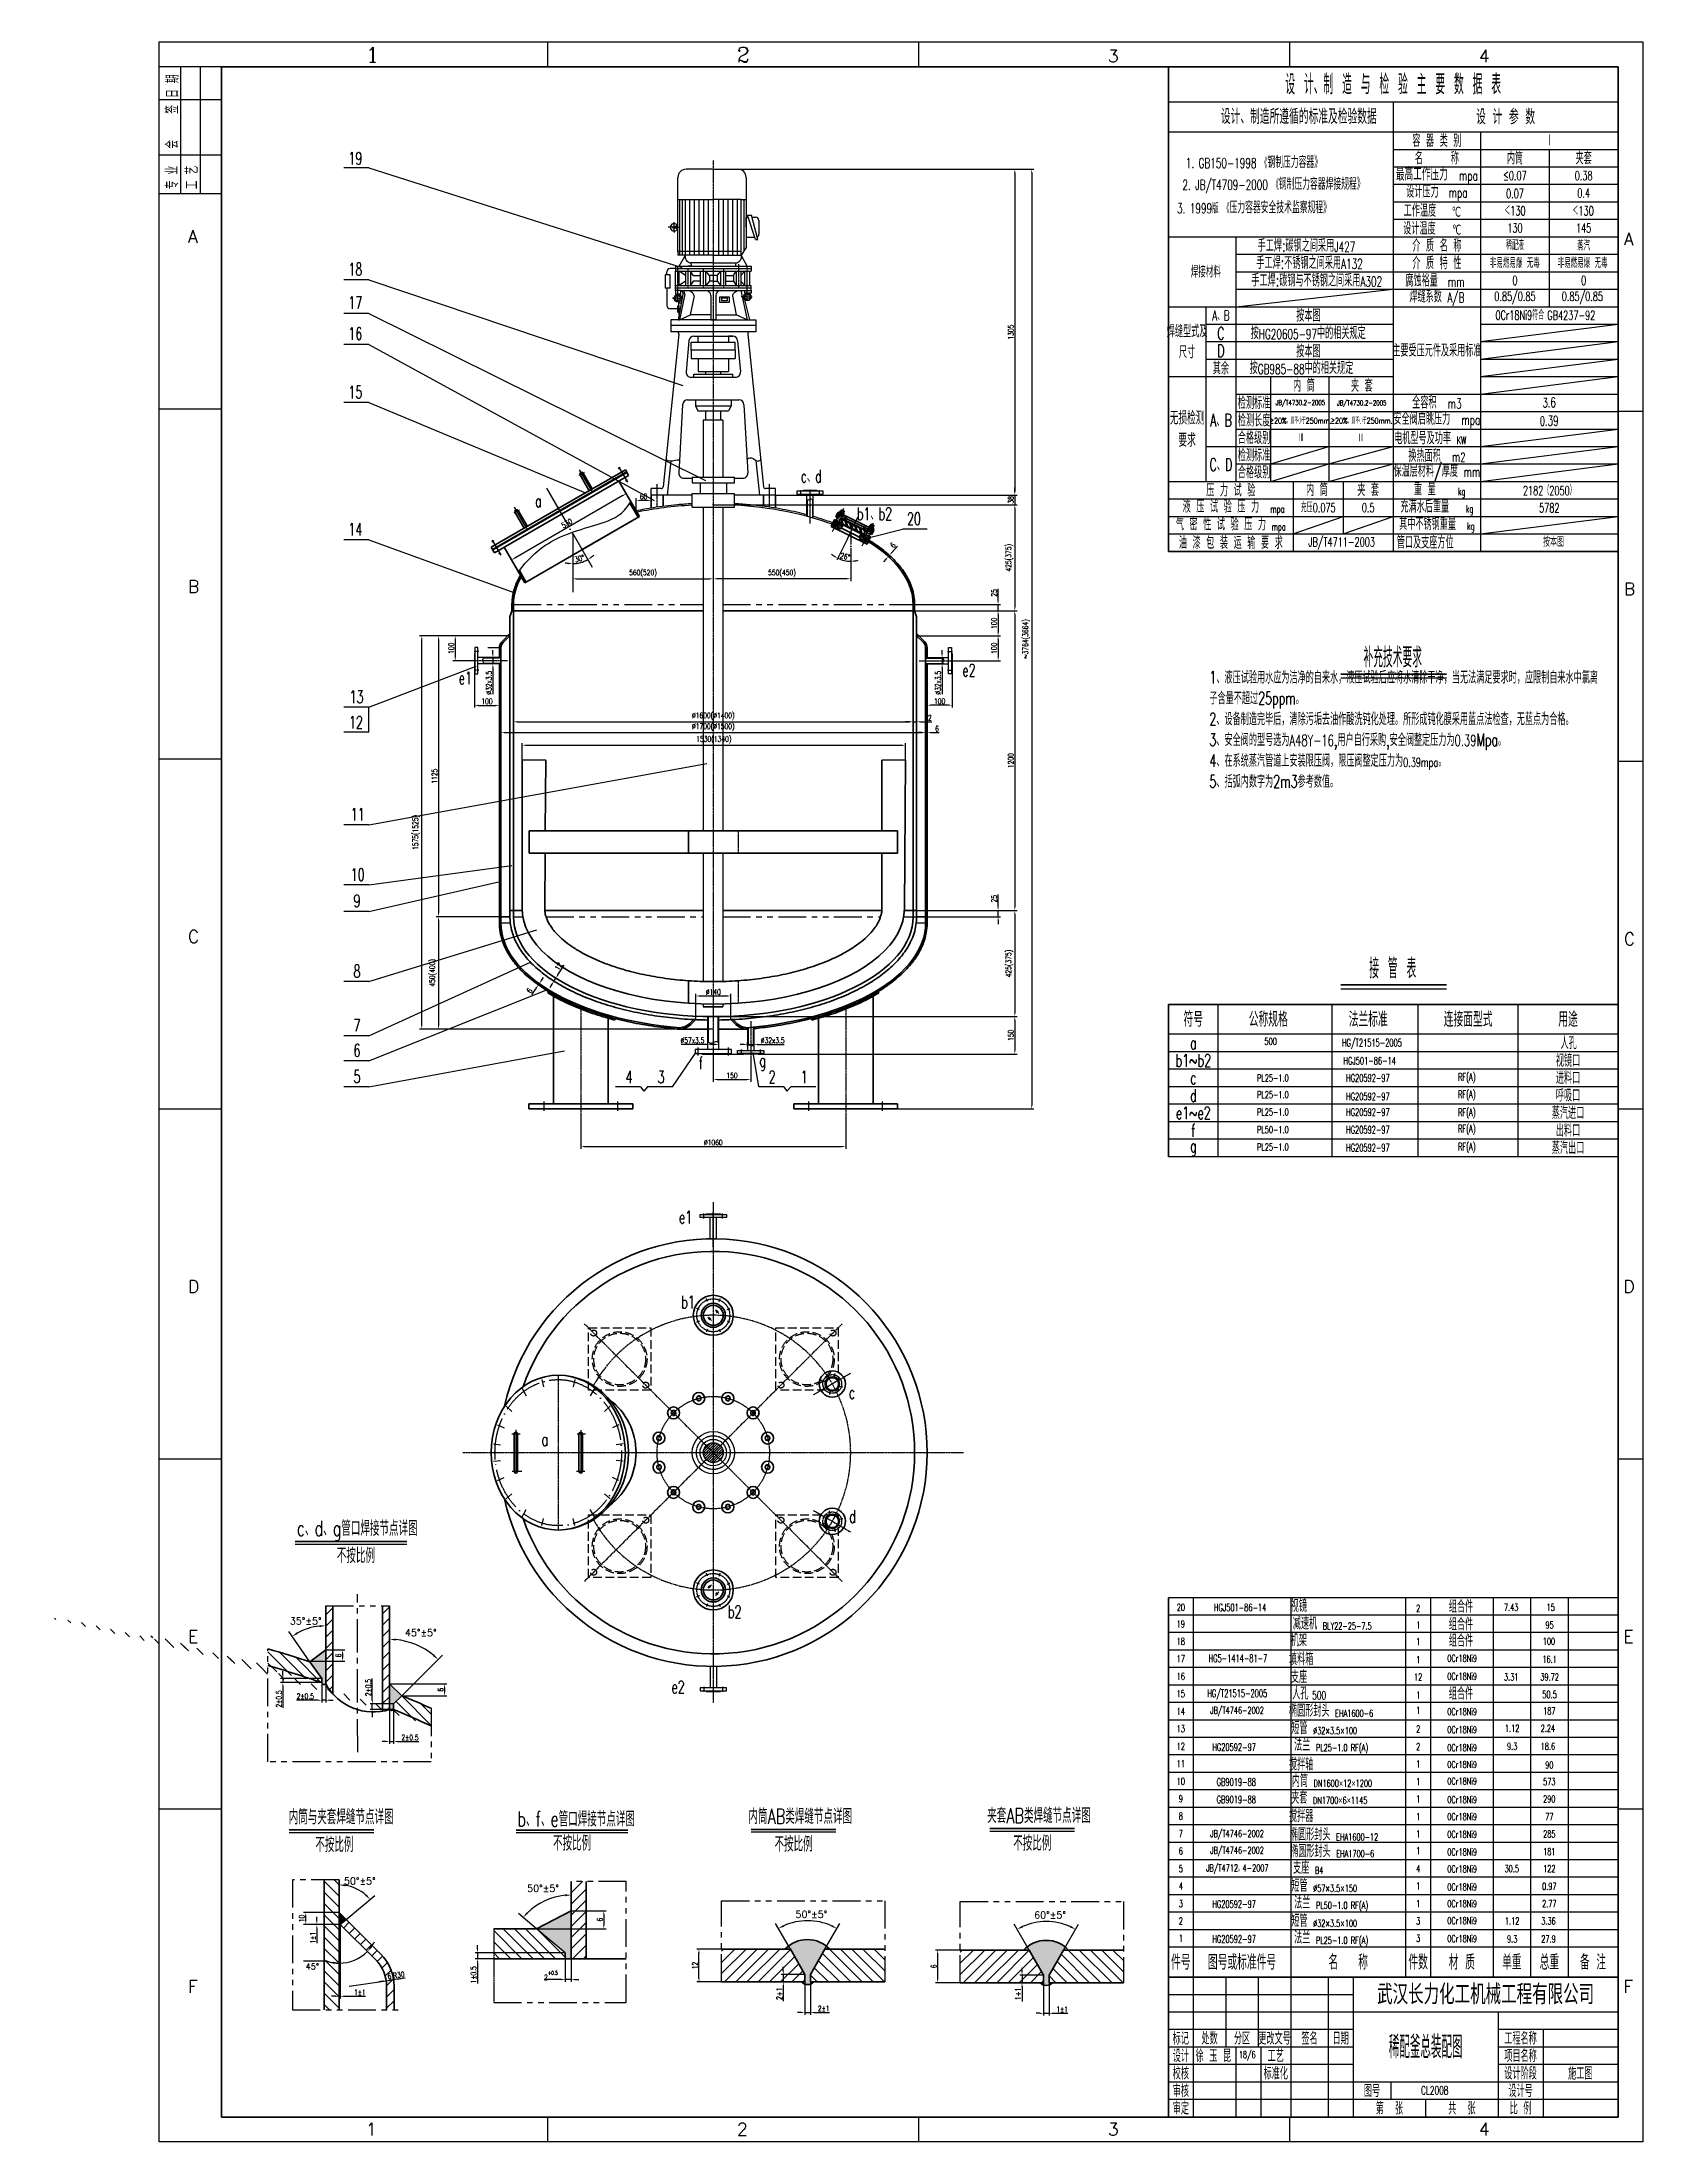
# Model space of a CAD drawing. Header units: millimetres. Extents: x 13249 to 19658, y -593 to 7817.
import ezdxf
from ezdxf.enums import TextEntityAlignment as Align

# ---------------------------------------------------------------- set-up
doc = ezdxf.new("R2010")
doc.units = ezdxf.units.MM
doc.header["$LTSCALE"] = 7
for name, pattern in [('ACAD_ISO04W100', [30, 24, -3, 0, -3]), ('CENTER', [1.5, 1.25, -0.1, 0.05, -0.1]), ('CENTER2', [28.575, 19.05, -3.175, 3.175, -3.175]), ('F', [0.32, 0.18, -0.14]), ('HIDDEN-M', [7, 5, -2]), ('K', [1.16, 0.9, -0.06, 0.04, -0.06, 0.04, -0.06]), ('PHANTOM2', [31.75, 15.875, -3.175, 3.175, -3.175, 3.175, -3.175])]:
    doc.linetypes.add(name, pattern=pattern)
for name, color, linetype in [('01', 7, 'Continuous'), ('035', 7, 'Continuous'), ('04', 2, 'F'), ('07', 6, 'K'), ('08', 3, 'Continuous'), ('10', 3, 'Continuous'), ('11', 7, 'Continuous'), ('2', 2, 'Continuous'), ('CUT', 1, 'Continuous'), ('PART', 7, 'Continuous'), ('中心线', 7, 'CENTER2'), ('剖面线', 2, 'Continuous'), ('双点划线', 6, 'PHANTOM2'), ('尺寸线', 3, 'Continuous'), ('文字', 7, 'Continuous'), ('文字填写', 7, 'Continuous'), ('短中心线', 1, 'CENTER'), ('细实线', 6, 'Continuous'), ('虚线', 1, 'HIDDEN-M')]:
    doc.layers.add(name, color=color, linetype=linetype)
doc.layers.add('点划线', color=1, linetype='ACAD_ISO04W100', lineweight=25)
doc.layers.add('粗实线', color=7, linetype='Continuous', lineweight=35)
doc.styles.add('HZ', font='romans.shx', dxfattribs={"width": 0.5, "bigfont": 'gbcbig.shx'})
doc.styles.add('ROMANC', font='ROMANC.shx', dxfattribs={"width": 0.7})
doc.styles.get("Standard").update_dxf_attribs({"font": 'txt', "bigfont": 'gbcbig.shx'})
doc.styles.add('尺寸线', font='romans.shx', dxfattribs={"width": 0.65, "height": 22, "bigfont": 'gbcbig.shx'})
doc.styles.add('数字', font='romans.shx', dxfattribs={"width": 0.65, "height": 14, "bigfont": 'gbcbig.shx'})
doc.styles.add('文字', font='romans.shx', dxfattribs={"width": 0.65, "height": 60, "bigfont": 'gbcbig.shx'})
doc.styles.add('文字5', font='romans.shx', dxfattribs={"width": 0.65, "height": 50, "bigfont": 'gbcbig.shx'})
doc.styles.add('文字6', font='romans.shx', dxfattribs={"width": 0.65, "height": 6, "bigfont": 'gbcbig.shx'})
doc.dimstyles.new('INTE$2', dxfattribs={"dimscale": 8, "dimtxt": 3.5, "dimasz": 3, "dimexe": 3, "dimexo": 0, "dimgap": 1, "dimtad": 2, "dimtih": 1, "dimtoh": 1, "dimdec": 3, "dimdsep": 46, "dimlunit": 6, "dimtxsty": 'Standard', "dimcen": 0, "dimclrd": 3, "dimclre": 3, "dimclrt": 7, "dimaunit": 1, "dimadec": 0, "dimazin": 0, "dimtfac": 1, "dimtdec": 3, "dimtmove": 0, "dimatfit": 0, "dimfxl": 0, "dimtzin": 0, "dimarcsym": 0})
doc.dimstyles.new('尺寸线', dxfattribs={"dimtxt": 22, "dimasz": 15, "dimexe": 9, "dimexo": 0.625, "dimgap": 5, "dimtad": 1, "dimdec": 0, "dimtxsty": '尺寸线', "dimcen": 2.5, "dimclrd": 3, "dimclre": 3, "dimclrt": 7, "dimadec": 0, "dimazin": 0, "dimtfac": 1, "dimtdec": 0, "dimtmove": 0, "dimatfit": 3, "dimldrblk": 'DOTSMALL', "dimfxl": 0, "dimarcsym": 0})
pattern_1 = [(315, (4467.547, 15141.11), (22.45064, 22.45064), [])]

msp = doc.modelspace()

# ---------------------------------------------------------------- texts
at = {"style": '文字5'}
for s, p in [('3', (17515.9065, 7735.5248)), ('4', (19000.8693, 7735.5248)), ('A', (13833.002, 7012.4277)), ('A', (19581.2589, 7003.0243)), ('B', (13833.002, 5610.7628)), ('B', (19581.2589, 5601.3594)), ('C', (13833.002, 4209.0978)), ('C', (19581.2589, 4199.6944)), ('D', (13833.002, 2807.4329)), ('D', (19579.2457, 2807.4329)), ('E', (13833.002, 1405.7679)), ('E', (19579.2457, 1405.7679)), ('F', (13833.002, 4.1029)), ('F', (19579.2457, 4.1029)), ('1', (14545.9807, -567.2388)), ('2', (16030.9436, -567.2388)), ('3', (17515.9065, -567.2388)), ('4', (19000.8693, -567.2388))]:
    msp.add_text(s, height=50, dxfattribs=at).set_placement(p)
at = {"color": 7, "linetype": 'Continuous', "style": 'HZ', "width": 0.7}
for s, p in [('日 期', (13796.1202, 7592.6182)), ('会    签', (13794.3658, 7389.5569)), ('专 业', (13794.3658, 7226.8456)), ('工 艺', (13873.4662, 7226.8456))]:
    msp.add_text(s, height=49.99875, rotation=90, dxfattribs=at).set_placement(p)
at = {"linetype": 'Continuous', "style": 'HZ', "width": 0.7}
msp.add_text('按本图', height=39.959, dxfattribs=at).set_placement((19257.5124, 5795.2661))
at = {"style": '文字5', "width": 0.65}
for p in [(18563.5647, 3736.6225), (18044.8919, 1547.2858)]:
    msp.add_text('HGJ501-86-14', height=30, dxfattribs=at).set_placement(p, align=Align.MIDDLE_CENTER)
for s, insert, char_height, width, attachment_point, style in [('设 计、制 造 与 检 验 主 要 数 据 表', (18657.7225, 7646.6013), 80, 1800, 5, '文字'), ('设计、制造所遵循的标准及检验数据', (17967.9098, 7548.2647), 60, 941.893333, 1, '文字6'), ('设 计 参 数', (19107.7225, 7516.6013), 60, 900, 5, '文字6'), ('夹套', (19420.2225, 7351.6013), 50, 275, 5, '文字5'), ('JB/T4730.2-2005', (18286.3658, 6369.3619), 20, 200, 5, '文字5'), ('JB/T4730.2-2005', (18531.8376, 6368.1987), 20, 200, 5, '文字5'), ('Ⅲ', (18289.8513, 6230.9885), 30, 200, 5, '文字5'), ('Ⅲ', (18529.2346, 6229.5944), 30, 200, 5, '文字5'), ('c、d', (16327.8465, 6077.714), 50, 100, 5, '尺寸线'), ('a', (15235.4425, 5978.905), 50, 100, 5, '尺寸线'), ('b1、b2', (16581.263, 5927.0878), 50, 169.288889, 5, '尺寸线'), ('补充技术要求', (18656.0129, 5351.558), 80, 1800, 5, '文字'), ('e2', (16959.8622, 5300.4672), 50, 100, 5, '尺寸线'), ('e1', (14943.2104, 5269.4235), 50, 100, 5, '尺寸线'), ('1、液压试验用水应为洁净的自来水，液压试验后应将水清除干净，当无法满足要求时，应限制自来水中氯离子含量不超过25ppm。\\P\\pt350;2、设备制造完毕后，清除污垢去油作酸洗钝化处理。所形成钝化膜采用蓝点法检查，无蓝点为合格。\\P3、安全阀的型号选为{\\H0.9x;A48Y-16},用户自行采购,安全阀整定压力为{\\H0.9x;0.39}Mpa。\\P4、在系统蒸汽管道上安装限压阀，限压阀整定压力为{\\H0.7333x;0.39mpa}。\\P\\ptz;5、括弧内数字为2m3参考数值。', (17922.1419, 5063.6661), 50, 1556.631413, 4, '文字5'), ('接 管 表', (18656.0129, 4106.2354), 80, 1800, 5, '文字'), ('符号', (17857.7225, 3902.6079), 60, 200, 5, '文字6'), ('公称规格', (18157.7225, 3902.6079), 60, 400, 5, '文字6'), ('法兰标准', (18557.7225, 3902.6079), 60, 400, 5, '文字6'), ('连接面型式', (18957.7225, 3902.6079), 60, 400, 5, '文字6'), ('用途', (19357.7225, 3902.6079), 60, 400, 5, '文字6'), ('a{\\H0.6x;}', (17857.7225, 3807.6079), 50, 200, 5, '文字5'), ('{\\H0.56x;500}', (18167.2611, 3814.2909), 50, 346.32, 5, '文字5'), ('HG/T21515-2005', (18572.6255, 3803.9581), 30, 346.32, 5, '文字5'), ('人孔', (19360.0907, 3808.4099), 50, 400, 5, '文字5'), ('f', (15886.4955, 3727.7618), 50, 100, 5, '尺寸线'), ('g', (16133.4399, 3729.6535), 50, 100, 5, '尺寸线'), ('b1~{\\F|c134;b}2', (17857.7225, 3737.6079), 50, 200, 5, '文字5'), ('视镜口', (19357.7225, 3737.6079), 50, 400, 5, '文字5'), ('d', (17857.7225, 3597.6079), 50, 200, 5, '文字5'), ('c', (17857.7225, 3667.6079), 50, 200, 5, '文字5'), (' {\\H0.56x;PL25-1.0 }', (18164.8929, 3667.9197), 50, 346.32, 5, '文字5'), ('HG20592-97', (18556.3698, 3667.8073), 30, 346.32, 5, '文字5'), ('RF(A)', (18952.909, 3666.8356), 30, 346.32, 5, '文字5'), ('RF(A)', (18952.909, 3597.0862), 30, 346.32, 5, '文字5'), ('进料口', (19357.7225, 3668.4581), 50, 400, 5, '文字5'), ('呼吸口', (19357.7225, 3597.955), 50, 400, 5, '文字5'), ('e1~e2', (17857.7225, 3527.6079), 50, 200, 5, '文字5'), (' {\\H0.56x;PL25-1.0}', (18164.8929, 3601.0767), 50, 346.32, 5, '文字5'), (' {\\H0.56x;PL25-1.0 }', (18164.8929, 3531.1646), 50, 346.32, 5, '文字5'), ('HG20592-97', (18556.3698, 3593.7924), 30, 346.32, 5, '文字5'), ('HG20592-97', (18556.3698, 3531.0522), 30, 346.32, 5, '文字5'), ('RF(A)', (18952.909, 3525.1305), 30, 346.32, 5, '文字5'), ('蒸汽进口', (19357.7225, 3527.6079), 50, 400, 5, '文字5'), ('f', (17857.7225, 3457.6079), 50, 200, 5, '文字5'), (' {\\H0.56x;PL50-1.0 }', (18164.8929, 3460.5575), 50, 346.32, 5, '文字5'), ('HG20592-97', (18556.3698, 3460.4451), 30, 346.32, 5, '文字5'), ('RF(A)', (18952.909, 3459.4734), 30, 346.32, 5, '文字5'), ('出料口', (19357.7225, 3457.6079), 50, 400, 5, '文字5'), ('g', (17857.7225, 3387.6079), 50, 200, 5, '文字5'), (' {\\H0.56x;PL25-1.0 }', (18164.8929, 3391.4146), 50, 346.32, 5, '文字5'), ('HG20592-97', (18556.3698, 3388.4894), 30, 346.32, 5, '文字5'), ('RF(A)', (18952.909, 3387.5177), 30, 346.32, 5, '文字5'), ('蒸汽出口', (19357.7225, 3387.6079), 50, 400, 5, '文字5'), ('e1', (15824.9961, 3110.1497), 50, 100, 5, '尺寸线'), ('b1', (15834.9328, 2770.1295), 50, 100, 5, '尺寸线'), ('c', (16491.3604, 2407.8093), 50, 100, 5, '尺寸线'), ('a', (15261.9465, 2220.0144), 50, 100, 5, '尺寸线'), ('d', (16493.3145, 1911.2819), 50, 100, 5, '尺寸线'), ('b2', (16021.8223, 1529.9202), 50, 100, 5, '尺寸线'), ('20', (17807.7225, 1548.046), 28, 100, 5, '尺寸线'), ('视镜', (18280.0008, 1554.1602), 50, 346.32, 5, '文字5'), ('减速机 {\\H0.56x;BLY22-25-7.5}', (18413.6253, 1483.5988), 50, 346.32, 5, '文字5'), ('2', (18757.7225, 1544.1276), 28, 100, 5, '尺寸线'), ('组合件', (18929.1431, 1551.5389), 50, 718.9, 5, '文字5'), ('19', (17807.7225, 1481.6013), 28, 100, 5, '尺寸线'), ('机架', (18280.0008, 1416.3334), 50, 346.32, 5, '文字5'), ('1', (18758.9193, 1477.4304), 28, 100, 5, '尺寸线'), ('组合件', (18929.1431, 1480.7959), 50, 718.9, 5, '文字5'), ('组合件', (18929.1431, 1414.9318), 50, 718.9, 5, '文字5'), ('18', (17807.7225, 1411.6013), 28, 100, 5, '尺寸线'), ('17', (17807.7225, 1341.6013), 28, 100, 5, '尺寸线'), ('HG5-1414-81-7', (18036.129, 1343.4121), 30, 346.32, 5, '文字5'), ('填料箱', (18289.5745, 1340.953), 50, 346.32, 5, '文字5'), ('1', (18757.7225, 1409.9412), 28, 100, 5, '尺寸线'), ('1', (18757.7225, 1338.2691), 28, 100, 5, '尺寸线'), ('16', (17807.7225, 1271.6013), 28, 100, 5, '尺寸线'), ('支座', (18280.9, 1269.807), 50, 346.32, 5, '文字5'), ('12', (18757.7225, 1268.2691), 28, 100, 5, '尺寸线'), ('e2', (15795.3276, 1228.6293), 50, 100, 5, '尺寸线'), ('15', (17807.7225, 1201.6013), 28, 100, 5, '尺寸线'), ('HG/T21515-2005', (18033.5649, 1198.4342), 30, 346.32, 5, '文字5'), ('人孔{\\H0.6667x; 500}', (18321.3759, 1203.8152), 50, 346.32, 5, '文字5'), ('1', (18758.9193, 1196.2123), 28, 100, 5, '尺寸线'), ('组合件', (18929.1431, 1202.9778), 50, 718.9, 5, '文字5'), ('50.5', (19283.7809, 1198.9353), 30, 346.32, 5, '文字5'), ('14', (17807.7225, 1131.6013), 28, 100, 5, '尺寸线'), ('{\\H0.56x;JB/T4746-2002}', (18032.833, 1130.0348), 50, 346.32, 5, '文字5'), ('短管 {\\H0.56x;%%C32×3.5×100}', (18381.6139, 1064.9003), 50, 346.32, 5, '文字5'), ('椭圆形封头 {\\H0.56x;EHA1600-6}', (18409.1364, 1134.1662), 50, 346.32, 5, '文字5'), ('1', (18757.7225, 1135.5802), 28, 100, 5, '尺寸线'), ('13', (17807.7225, 1061.6013), 28, 100, 5, '尺寸线'), ('法兰 {\\H0.56x;PL25-1.0 RF(A)}', (18409.6268, 992.7235), 50, 346.32, 5, '文字5'), ('2', (18757.7225, 1059.9324), 28, 100, 5, '尺寸线'), ('12', (17807.7225, 991.6013), 28, 100, 5, '尺寸线'), ('11', (17807.7225, 921.6013), 28, 100, 5, '尺寸线'), ('HG20592-97', (18020.8928, 987.6347), 30, 346.32, 5, '文字5'), ('搅拌轴', (18289.5745, 919.7656), 50, 346.32, 5, '文字5'), ('2', (18757.7225, 989.9324), 28, 100, 5, '尺寸线'), ('1', (18757.7225, 920.2681), 28, 100, 5, '尺寸线'), ('10', (17807.7225, 851.6013), 28, 100, 5, '尺寸线'), ('GB9019-88', (18029.6323, 848.2171), 30, 346.32, 5, '文字5'), ('内筒 {\\H0.56x;DN1600\\Fsymusic.shx|c0;×\\Fromans.shx,gbcbig.shx|c134;12\\Fsymusic.shx|c0;×\\Fromans.shx,gbcbig.shx|c134;1200 }', (18412.6604, 853.3931), 50, 346.32, 5, '文字5'), ('1', (18757.7225, 850.097), 28, 100, 5, '尺寸线'), ('9', (17807.7225, 781.6013), 28, 100, 5, '尺寸线'), ('GB9019-88', (18029.6323, 778.1277), 30, 346.32, 5, '文字5'), ('夹套 {\\H0.5333x;DN\\H1.05x;1700\\Fsymusic.shx|c0;×\\Fromans.shx,gbcbig.shx|c134;6\\Fsymusic.shx|c0;×\\Fromans.shx,gbcbig.shx|c134;1145}', (18401.9276, 785.7639), 50, 625.733333, 5, '文字5'), ('1', (18757.7225, 779.6215), 28, 100, 5, '尺寸线'), ('8', (17807.7225, 711.6013), 28, 100, 5, '尺寸线'), ('搅拌器', (18289.5745, 712.9947), 50, 346.32, 5, '文字5'), ('1', (18757.7225, 710.1258), 28, 100, 5, '尺寸线'), ('7', (17807.7225, 641.6013), 28, 100, 5, '尺寸线'), ('{\\H0.56x;JB/T4746-2002}', (18032.833, 636.574), 50, 346.32, 5, '文字5'), ('{\\H0.56x;JB/T4746-2002}', (18032.833, 569.3879), 50, 346.32, 5, '文字5'), ('椭圆形封头 {\\H0.56x;EHA1600-12}', (18421.1015, 638.7118), 50, 346.32, 5, '文字5'), ('椭圆形封头 {\\H0.56x;EHA1700-6}', (18413.5077, 571.5257), 50, 346.32, 5, '文字5'), ('1', (18757.7225, 640.1258), 28, 100, 5, '尺寸线'), ('5', (17807.7225, 501.6013), 28, 100, 5, '尺寸线'), ('6', (17807.7225, 571.6013), 28, 100, 5, '尺寸线'), ('{\\H0.56x;JB/T4712。4-2007}', (18034.0238, 499.2012), 50, 346.32, 5, '文字5'), ('支座 {\\H0.56x;B4}', (18317.4434, 505.5264), 50, 346.32, 5, '文字5'), ('4', (18757.7225, 501.6013), 28, 100, 5, '尺寸线'), ('1', (18757.7225, 572.9397), 28, 100, 5, '尺寸线'), ('4', (17807.7225, 431.6013), 28, 100, 5, '尺寸线'), ('短管 {\\H0.56x;%%C57×3.5×150}', (18381.6139, 433.8446), 50, 346.32, 5, '文字5'), ('1', (18757.7225, 431.6013), 28, 100, 5, '尺寸线'), ('3', (17807.7225, 361.6013), 28, 100, 5, '尺寸线'), ('HG20592-97', (18020.8928, 359.4177), 30, 346.32, 5, '文字5'), ('法兰 {\\H0.56x;PL50-1.0 RF(A)}', (18409.6268, 360.817), 50, 346.32, 5, '文字5'), ('1', (18757.7225, 361.6013), 28, 100, 5, '尺寸线'), ('2', (17807.7225, 291.6013), 28, 100, 5, '尺寸线'), ('短管 {\\H0.56x;%%C32×3.5×100}', (18381.6139, 292.8795), 50, 346.32, 5, '文字5'), ('法兰 {\\H0.56x;PL25-1.0 RF(A)}', (18409.6268, 220.7028), 50, 346.32, 5, '文字5'), ('3', (18757.7225, 291.6013), 28, 100, 5, '尺寸线'), ('1', (17807.7225, 221.6013), 28, 100, 5, '尺寸线'), ('HG20592-97', (18020.8928, 219.3035), 30, 346.32, 5, '文字5'), ('3', (18757.7225, 221.6013), 28, 100, 5, '尺寸线'), ('件号', (17807.7225, 126.6013), 60, 100, 5, '文字6'), ('图号或标准件号', (18052.7225, 126.6013), 60, 390, 5, '文字6'), ('名   称', (18477.7225, 126.6013), 60, 460, 5, '文字6'), ('件数', (18757.7225, 126.6013), 60, 100, 5, '文字6'), ('材 质', (18932.7225, 126.6013), 60, 250, 5, '文字6'), ('单重', (19132.7225, 126.6013), 60, 150, 5, '文字6'), ('总重', (19282.7225, 126.6013), 60, 150, 5, '文字6'), ('备 注', (19457.7225, 126.6013), 60, 200, 5, '文字6'), ('标记', (17807.7225, -178.3987), 50, 100, 5, '文字5'), ('处数', (17922.7225, -178.3987), 50, 130, 5, '文字5'), ('分区', (18052.7225, -178.3987), 50, 130, 5, '文字5'), ('更改文号', (18182.7225, -178.3987), 50, 130, 5, '文字5'), ('签名', (18322.7225, -178.3987), 50, 150, 5, '文字5'), ('日期', (18447.7225, -178.3987), 50, 100, 5, '文字5'), ('工程名称', (19167.7225, -178.3987), 50, 180, 5, '文字5'), ('设计', (17807.7225, -248.3987), 50, 100, 5, '文字5'), ('\\pt150;徐 玉 昆', (17937.8063, -248.3987), 50, 301.455556, 5, '文字5'), ('18/6', (18073.4154, -248.3987), 28, 100, 5, '尺寸线'), ('工艺', (18187.7225, -248.3987), 50, 120, 5, '文字5'), ('项目名称', (19167.7225, -248.3987), 50, 180, 5, '文字5'), ('校核', (17807.7225, -318.3987), 50, 100, 5, '文字5'), ('标准化', (18187.7225, -318.3987), 50, 120, 5, '文字5'), ('设计阶段', (19167.7225, -318.3987), 50, 180, 5, '文字5'), ('施工图', (19406.7615, -318.3987), 50, 180, 5, '文字5'), ('审核', (17807.7225, -388.3987), 50, 100, 5, '文字5'), ('图号', (18572.7225, -388.3987), 50, 150, 5, '文字5'), ('设计号', (19167.7225, -388.3987), 50, 180, 5, '文字5'), ('审定', (17807.7225, -458.3987), 50, 100, 5, '文字5'), ('第  张', (18642.7225, -458.3987), 50, 290, 5, '文字5'), ('共  张', (18932.7225, -458.3987), 50, 290, 5, '文字5'), ('比 例', (19167.7225, -458.3987), 50, 180, 5, '文字5')]:
    msp.add_mtext(s, dxfattribs=dict(insert=insert, char_height=char_height, width=width, attachment_point=attachment_point, style=style))
at = {"color": 6, "insert": (19027.7225, -3.3987), "char_height": 70, "width": 1060, "attachment_point": 5, "style": '文字5'}
msp.add_mtext('{\\fSimHei|b0|i0|c134|p2;武汉长力化工机械工程有限公司}', dxfattribs=at)
at = {"layer": '035', "style": 'ROMANC'}
for s, p in [('1', (14545.9807, 7735.5248)), ('2', (16030.9436, 7735.5248))]:
    msp.add_text(s, height=59.9985, dxfattribs=at).set_placement(p)
at = {"layer": '11', "width": 0.707}
for s, p in [('c、d、g管口焊接节点详图', (14268.901, 1834.1314)), ('不按比例', (14428.9601, 1725.1103)), ('内筒与夹套焊缝节点详图', (14236.371, 678.2872)), ('b、f、e管口焊接节点详图', (15151.655, 670.1046)), ('内筒AB类焊缝节点详图', (16077.0215, 680.5881)), ('夹套AB类焊缝节点详图', (17032.5605, 683.9452)), ('不按比例', (14342.9784, 567.3786)), ('不按比例', (15294.4402, 573.3039)), ('不按比例', (16181.1772, 569.6795)), ('不按比例', (17136.7162, 573.0367))]:
    msp.add_text(s, height=60, dxfattribs=at).set_placement(p)
at = {"layer": '尺寸线', "char_height": 50, "width": 73.479516, "attachment_point": 1, "style": '尺寸线'}
for s, insert in [('{\\C7;19}', (14475.1798, 7375.363)), ('{\\C7;18}', (14475.1798, 6932.0051)), ('{\\C7;17}', (14475.1798, 6797.8208)), ('{\\C7;16}', (14475.1798, 6673.7262)), ('{\\C7;15}', (14475.1798, 6439.1731)), ('{\\C7;14}', (14475.1798, 5889.9235)), ('{\\C7;20}', (16711.3822, 5932.3191)), ('{\\C7;13}', (14479.8331, 5219.0862)), ('{\\C7;12}', (14477.7118, 5116.9482)), ('{\\C7;11}', (14485.057, 4748.797)), ('{\\C7;10}', (14484.8781, 4507.241)), ('{\\C7;9}', (14495.9039, 4401.5981)), ('{\\C7;8}', (14495.9039, 4120.4759)), ('{\\C7;7}', (14495.9039, 3903.2712)), ('{\\C7;6}', (14495.9039, 3803.2712)), ('{\\C7;5}', (14495.9039, 3698.4414)), ('{\\C7;4}', (15584.6555, 3696.8073)), ('{\\C7;3}', (15713.1465, 3696.8073)), ('{\\C7;2}', (16158.0105, 3696.8073)), ('{\\C7;1}', (16286.5015, 3696.8073))]:
    msp.add_mtext(s, dxfattribs=dict(at, insert=insert))
at = {"layer": '尺寸线', "color": 7, "char_height": 28, "attachment_point": 5}
for s, insert in [('35°%%P5%%D', (14304.5754, 1493.242)), ('50°%%P5%%D', (14520.9874, 451.7087))]:
    msp.add_mtext(s, dxfattribs=dict(at, insert=insert))
at = {"layer": '文字', "lineweight": -3, "char_height": 28, "attachment_point": 5, "style": '文字5'}
for s, insert, width in [('7.43', (19129.8448, 1547.652), 150), ('15', (19288.4062, 1547.652), 150), ('95', (19283.9193, 1477.4304), 150), ('0Cr18Ni9', (18933.9193, 1342.9491), 250), ('16.1', (19283.9193, 1339.672), 150), ('100', (19281.1528, 1412.1121), 150), ('0Cr18Ni9', (18933.9193, 1271.3418), 250), ('3.31', (19130.2471, 1268.9334), 150), ('39.72', (19283.9193, 1268.9334), 150), ('0Cr18Ni9', (18933.9193, 1130.496), 250), ('187', (19282.6777, 1132.216), 150), ('0Cr18Ni9', (18933.9193, 1057.4027), 250), ('1.12', (19134.0625, 1063.6221), 150), ('2.24', (19277.1057, 1063.6221), 150), ('0Cr18Ni9', (18933.9193, 985.7955), 250), ('0Cr18Ni9', (18933.9193, 918.4004), 250), ('9.3', (19134.0625, 991.0161), 150), ('18.6', (19277.1057, 991.0161), 150), ('90', (19282.7225, 917.0437), 150), ('0Cr18Ni9', (18933.9193, 851.6532), 250), ('573', (19282.7225, 850.097), 150), ('0Cr18Ni9', (18933.9193, 778.1165), 250), ('290', (19282.7225, 780.1258), 150), ('0Cr18Ni9', (18933.9193, 709.9217), 250), ('77', (19282.7225, 710.1258), 150), ('0Cr18Ni9', (18933.9193, 638.4058), 250), ('285', (19282.6777, 640.1258), 150), ('0Cr18Ni9', (18933.9193, 568.1902), 250), ('0Cr18Ni9', (18933.9193, 499.7335), 250), ('30.5', (19132.5127, 500.9854), 150), ('181', (19282.6777, 569.5455), 150), ('122', (19282.7225, 500.9854), 150), ('0Cr18Ni9', (18933.9193, 428.4289), 250), ('0.97', (19282.7225, 430.3171), 150), ('0Cr18Ni9', (18933.9193, 361.2674), 250), ('2.77', (19282.7225, 361.7155), 150), ('0Cr18Ni9', (18933.9193, 292.5698), 250), ('1.12', (19134.0625, 291.6013), 150), ('3.36', (19279.4949, 291.6013), 150), ('0Cr18Ni9', (18933.9193, 221.0539), 250), ('9.3', (19134.0625, 218.9953), 150), ('27.9', (19279.4949, 218.9953), 150)]:
    msp.add_mtext(s, dxfattribs=dict(at, insert=insert, width=width))
at = {"layer": '文字', "insert": (18787.7225, -213.3987), "char_height": 90, "width": 580, "attachment_point": 5, "style": '文字'}
msp.add_mtext('稀配釜总装配图', dxfattribs=at)
at = {"layer": '文字填写', "attachment_point": 5, "style": '数字'}
for s, insert, char_height, width in [('{\\Fromans,gbcbig|c134;容 器 类 别}', (18832.7225, 7421.6013), 50, 583.333333), ('{\\Fromans,gbcbig|c134;Ⅰ}', (19283.9157, 7423.2188), 50, 583.333333), ('1. GB150-1998 {\\Fromans,gbcbig|c134;《\\H1.2x;钢制压力容器》}', (18100.0961, 7335.4872), 40, 583.333333), ('{\\Fromans,gbcbig|c134;\\H1.067x;最高工作压力}  {\\H0.8x;mpa}', (18832.7225, 7281.6013), 50, 583.333333), ('{\\Fromans,gbcbig|c134;名     称}', (18832.7225, 7351.6013), 50, 583.333333), ('{\\Fromans,gbcbig|c134;内筒}', (19145.2225, 7351.6013), 50, 583.333333), ('2. JB/T4709-2000 {\\Fromans,gbcbig|c134;《\\H1.2x;钢制压力容器焊接规程》}', (18178.617, 7241.9738), 40, 776.231157), ('{\\Fromans,gbcbig|c134;设计压力} {\\H0.8x; mpa}', (18832.7225, 7211.6013), 50, 583.333333), ('≤0.07', (19145.2225, 7281.6013), 36.66667, 583.333333), ('0.38', (19420.0223, 7281.6013), 36.66667, 583.333333), ('3. 1999{\\Fromans,gbcbig|c134;版 《\\H1.2x;压力容器安全技术监察规程》}', (18100.439, 7154.279), 40, 583.333333), ('{\\Fromans,gbcbig|c134;工作温度 } {\\H0.8x; \\Fromans,gbcbig|c134;℃ }', (18814.1113, 7141.6013), 50, 583.333333), ('＜130', (19145.2225, 7140.466), 36.66667, 583.333333), ('0.07', (19145.2225, 7209.734), 36.66667, 583.333333), ('＜130', (19418.191, 7140.466), 36.66667, 583.333333), ('0.4', (19420.2225, 7211.6013), 36.66667, 583.333333), ('{\\Fromans,gbcbig|c134;设计温度   \\H0.8x;℃ }', (18814.1113, 7069.818), 50, 583.333333), ('130', (19145.2225, 7071.6013), 36.66667, 583.333333), ('145', (19420.2225, 7071.6013), 36.66667, 583.333333), ('{\\Fromans,gbcbig|c134;手工焊:碳钢之间采用\\Fromans|c0;\\H0.8x;J427}', (18310.6759, 7001.6013), 50, 583.333333), ('{\\Fromans,gbcbig|c134;介 质 名 称}', (18832.7225, 7001.6013), 50, 583.333333), ('稀配液', (19145.2225, 7001.6013), 36.66667, 583.333333), ('蒸汽', (19420.2225, 7001.6013), 40, 583.333333), ('{\\Fromans,gbcbig|c134;焊接材料}', (17907.7225, 6896.6013), 46.666667, 583.333333), ('{\\Fromans,gbcbig|c134;手工焊:不锈钢之间采用\\Fromans|c0;\\H0.8x;A132}', (18323.1442, 6932.546), 50, 583.333333), ('{\\Fromans,gbcbig|c134;介 质 特 性}', (18832.7225, 6931.6013), 50, 583.333333), ('{\\Fromans,gbcbig|c134;非易燃易爆 无毒}', (19144.6569, 6931.6013), 40, 583.333333), ('{\\Fromans,gbcbig|c134;非易燃易爆 无毒}', (19416.0011, 6931.6013), 40, 583.333333), ('{\\Fromans,gbcbig|c134;手工焊:碳钢与不锈钢之间采用\\Fromans|c0;\\H0.8x;A302}', (18351.8269, 6862.2003), 50, 583.333333), ('{\\Fromans,gbcbig|c134;腐蚀裕量 \\Fromans|c0;\\H0.8x; mm}', (18825.083, 6861.6013), 50, 583.333333), ('{\\Fromans,gbcbig|c134;焊缝系数 \\Fromans|c0;\\H0.8x;A/B}', (18832.7225, 6791.6013), 50, 583.333333), ('0.85/0.85', (19145.2225, 6791.6013), 36.66667, 583.333333), ('0', (19145.2225, 6861.6013), 36.6667, 583.333333), ('0.85/0.85', (19415.176, 6791.6013), 36.66667, 583.333333), ('0', (19420.2225, 6861.6013), 36.6667, 583.333333), ('{\\H0.8x;A\\Fromans,gbcbig|c134;、\\Fromans|c0;B}', (17968.1102, 6721.6013), 50, 583.333333), ('\\pt150;{\\Fromans.shx,gbcbig.shx|c134;\\H1x;按本图}', (18318.2655, 6721.6013), 50, 583.333333), ('{\\Fromans.shx,gbcbig.shx|c134;0Cr18Ni9符合}', (19164.6656, 6722.4106), 36.666667, 583.333333), ('GB4237-92', (19370.736, 6722.2231), 36.66667, 583.333333), ('{\\Fromans,gbcbig|c134;焊缝型式及\\P尺寸}', (17832.7225, 6616.6013), 50, 583.333333), ('C', (17968.1102, 6649.5569), 50, 583.333333), ('{\\Fromans,gbcbig|c134;按\\Fromans|c0;\\H0.8x;HG20605-97\\Fromans,gbcbig|c134;\\H1.25x;中的相关规定}', (18317.6096, 6651.6013), 50, 583.333333), ('D', (17968.1102, 6579.8683), 50, 583.333333), ('\\pt150;{\\Fromans.shx,gbcbig.shx|c134;\\H1x;按本图}', (18318.2655, 6578.7666), 50, 583.333333), ('{\\Fromans,gbcbig|c134;主要受压元件及采用标准}', (18832.7225, 6581.6013), 50, 583.333333), ('{\\Fromans,gbcbig|c134;其余}', (17968.1102, 6510.1319), 50, 583.333333), ('{\\Fromans,gbcbig|c134;按\\Fromans|c0;\\H0.8x;GB985-88\\Fromans,gbcbig|c134;\\H1.25x;中的相关规定}', (18290.5702, 6511.6013), 50, 583.333333), ('{\\Fromans,gbcbig|c134;检测标准}', (18100.9349, 6371.6013), 50, 583.333333), ('{\\Fromans,gbcbig|c134;内 筒}', (18300.6725, 6441.6013), 50, 583.333333), ('{\\Fromans,gbcbig|c134;夹 套}', (18532.1082, 6440.4381), 50, 583.333333), ('{\\Fromans,gbcbig|c134;全容积 } {\\H0.8x;m3}', (18832.7225, 6373.413), 50, 583.333333), ('{\\H0.9167x;3.}6', (19282.7225, 6373.413), 40, 583.333333), ('{\\Fromans,gbcbig|c134;\\H1.067x;无损检测\\P要求}', (17832.7225, 6266.6013), 50, 583.333333), ('A{\\Fromans,gbcbig|c134;、}B', (17968.1102, 6301.9503), 50, 583.333333), ('{\\Fromans,gbcbig|c134;检测长度}', (18100.9349, 6301.6013), 50, 583.333333), ('{\\Fromans,gbcbig|c134;≥20%，且不小于250mm.}', (18287.1992, 6299.3324), 23.333333, 266.666667), ('{\\Fromans,gbcbig|c134;≥20%，且不小于250mm.}', (18531.2, 6299.3324), 23.333333, 266.666667), ('{\\Fromans,gbcbig|c134;安全阀启眺压力}  {\\H0.8x;mpa}', (18832.7225, 6301.9578), 50, 583.333333), ('{\\H0.9167x;0.}39', (19282.7225, 6299.9503), 40, 583.333333), ('{\\Fromans,gbcbig|c134;合格级别}', (18100.9349, 6231.6013), 50, 583.333333), ('{\\Fromans,gbcbig|c134;电机型号及功率} {\\H0.625x;KW}', (18806.1112, 6230.5219), 50, 583.333333), ('C{\\Fromans,gbcbig|c134;、}D', (17968.1102, 6124.1648), 50, 583.333333), ('{\\Fromans,gbcbig|c134;检测标准}', (18100.9349, 6161.7303), 50, 583.333333), ('{\\Fromans,gbcbig|c134;换热面积 } {\\H0.8x;m\\H0.9167x;2}', (18832.7225, 6160.0253), 50, 583.333333), ('{\\Fromans,gbcbig|c134;合格级别}', (18100.9349, 6093.5178), 50, 583.333333), ('{\\Fromans,gbcbig|c134;保温层材料/厚度} {\\H0.8x;mm}', (18832.7225, 6091.6013), 50, 583.333333), ('{\\Fromans,gbcbig|c134; 重 量 }   {\\H0.6x;kg}', (18832.7225, 6021.6013), 50, 583.333333), (' {\\Fromans,gbcbig|c134;液 压 试 验 压 力}  {\\H0.6x;mpa}', (18007.7225, 5951.6013), 50, 583.333333), ('{\\Fromans,gbcbig|c134;压 力 试 验}', (18007.7225, 6021.6013), 50, 583.333333), ('充压0.075', (18357.7225, 5951.6013), 36.66667, 583.333333), ('{\\Fromans,gbcbig|c134;内 筒}', (18352.7671, 6023.5995), 50, 583.333333), ('{\\Fromans,gbcbig|c134;夹 套}', (18557.3259, 6023.0322), 50, 583.333333), ('{\\Fromans,gbcbig|c134;充满水后重量}   {\\H0.6x;kg}', (18832.7225, 5951.8403), 50, 583.333333), ('2182（2050）', (19282.7225, 6019.5176), 36.66667, 583.333333), ('{\\Fromans,gbcbig|c134;气 密 性 试 验 压 力} {\\H0.6x;mpa}', (18007.7225, 5880.5717), 50, 583.333333), ('0.5', (18557.7225, 5951.6013), 36.66667, 583.333333), ('{\\Fromans,gbcbig|c134;其中不锈钢重量}  {\\H0.6x;kg}', (18832.7225, 5882.4687), 50, 583.333333), ('5782', (19282.7225, 5950.9547), 36.66667, 583.333333), ('{\\Fromans,gbcbig|c134;油 漆 包 装 运 输 要 求}', (18007.7225, 5811.6013), 50, 583.333333), ('JB/T4711-2003', (18451.5485, 5808.3612), 36.666667, 583.333333), ('{\\Fromans,gbcbig|c134;管口及支座方位}  ', (18785.8993, 5812.7966), 50, 583.333333), ('{\\C7;CL200}8', (18823.8864, -386.7283), 33.333333, 100)]:
    msp.add_mtext(s, dxfattribs=dict(at, insert=insert, char_height=char_height, width=width))

# ---------------------------------------------------------------- blocks, each defined once
blk = doc.blocks.new('*D4')
at = {"layer": 'Defpoints', "color": 0, "ltscale": 3}
for p in [(15373.4, 5763.1), (15936.1, 5764.6), (15936.1, 5666.7)]:
    blk.add_point(p, dxfattribs=at)
at = {"layer": '粗实线', "color": 3, "lineweight": -2, "ltscale": 3}
for p, q in [((15373.4, 5762.4), (15373.4, 5657.7)), ((15936.1, 5764), (15936.1, 5657.7)), ((15388.4, 5666.7), (15921.1, 5666.7))]:
    blk.add_line(p, q, dxfattribs=at)
at = {"layer": '粗实线', "color": 3, "ltscale": 3}
for points in [[(15388.4, 5669.2), (15388.4, 5664.2), (15373.4, 5666.7)], [(15921.1, 5669.2), (15921.1, 5664.2), (15936.1, 5666.7)]]:
    blk.add_solid(points, dxfattribs=at)
at = {"layer": '粗实线', "color": 7, "ltscale": 3, "insert": (15654.7, 5688.4), "char_height": 22, "attachment_point": 5, "style": '尺寸线'}
blk.add_mtext('560(520)', dxfattribs=at)
blk = doc.blocks.new('_DotSmall')
at = {"color": 0, "linetype": 'ByBlock', "const_width": 0.5}
blk.add_lwpolyline([(-0.0625, 0, 1), (0.0625, 0, 1)], format="xyb", close=True, dxfattribs=at)
blk = doc.blocks.new('*D5')
at = {"layer": 'Defpoints', "color": 0, "ltscale": 3}
for p in [(15633.3, 5927.8), (15128.3, 5742.5), (15174.3, 5662.8)]:
    blk.add_point(p, dxfattribs=at)
at = {"layer": '粗实线', "color": 3, "lineweight": -2, "ltscale": 3}
for p, q in [((15574.3, 6000), (15141.3, 5750)), ((15633, 5928.3), (15582.8, 6015.3)), ((15174, 5663.3), (15123.8, 5750.3))]:
    blk.add_line(p, q, dxfattribs=at)
at = {"layer": '粗实线', "color": 3, "ltscale": 3}
for points in [[(15573.1, 6002.2), (15575.6, 5997.8), (15587.3, 6007.5)], [(15140.1, 5752.2), (15142.6, 5747.8), (15128.3, 5742.5)]]:
    blk.add_solid(points, dxfattribs=at)
at = {"layer": '粗实线', "color": 7, "ltscale": 3, "insert": (15349.8, 5888.9), "char_height": 22, "attachment_point": 5, "rotation": 30, "style": '尺寸线'}
blk.add_mtext('530', dxfattribs=at)
blk = doc.blocks.new('*D6')
at = {"layer": 'Defpoints', "color": 0, "ltscale": 3}
for p in [(15268.4, 6029.9), (15373.4, 5848.1), (15394.3, 5729.5), (15450.7, 5714.1), (15373.4, 5613.3)]:
    blk.add_point(p, dxfattribs=at)
at = {"layer": '粗实线', "color": 3, "lineweight": -2, "ltscale": 3}
for start, end in [(255.71342, 262.85671), (270, 300), (307.14329, 314.28658)]:
    blk.add_arc((15373.4, 5848.1), 120.4, start, end, dxfattribs=at)
at = {"layer": '粗实线', "color": 3, "ltscale": 3}
for points in [[(15358.6, 5731.1), (15358.2, 5726.1), (15373.4, 5727.7)], [(15447.4, 5750), (15444.7, 5754.2), (15433.6, 5743.8)]]:
    blk.add_solid(points, dxfattribs=at)
at = {"layer": '粗实线', "color": 7, "ltscale": 3, "insert": (15400.2, 5747.8), "char_height": 22, "attachment_point": 5, "rotation": 15, "style": '尺寸线'}
blk.add_mtext('30°', dxfattribs=at)
blk = doc.blocks.new('*D7')
at = {"layer": 'Defpoints', "color": 0, "ltscale": 3}
for p in [(15936.1, 3752.3), (16085.8, 3758.5), (16085.8, 3661.7)]:
    blk.add_point(p, dxfattribs=at)
at = {"layer": '尺寸线', "color": 3, "lineweight": -2, "ltscale": 3}
for p, q in [((15936.1, 3751.7), (15936.1, 3652.7)), ((16085.8, 3757.8), (16085.8, 3652.7)), ((15951.1, 3661.7), (16070.8, 3661.7))]:
    blk.add_line(p, q, dxfattribs=at)
at = {"layer": '尺寸线', "color": 3, "ltscale": 3}
for points in [[(15951.1, 3664.2), (15951.1, 3659.2), (15936.1, 3661.7)], [(16070.8, 3664.2), (16070.8, 3659.2), (16085.8, 3661.7)]]:
    blk.add_solid(points, dxfattribs=at)
at = {"layer": '尺寸线', "color": 7, "ltscale": 3, "insert": (16010.9, 3677.7), "char_height": 22, "attachment_point": 5, "style": '尺寸线'}
blk.add_mtext('150', dxfattribs=at)
blk = doc.blocks.new('*D18')
at = {"layer": '10', "color": 3, "lineweight": -2}
for p, q in [((16303.1, 48), (16303.1, -83.9)), ((16324.7, 46.9), (16324.7, -83.9)), ((16288.1, -74.9), (16273.1, -74.9)), ((16303.1, -74.9), (16324.7, -74.9)), ((16339.7, -74.9), (16401.4, -74.9))]:
    blk.add_line(p, q, dxfattribs=at)
at = {"layer": '10', "color": 3}
for points in [[(16288.1, -72.4), (16288.1, -77.4), (16303.1, -74.9)], [(16339.7, -72.4), (16339.7, -77.4), (16324.7, -74.9)]]:
    blk.add_solid(points, dxfattribs=at)
at = {"layer": 'Defpoints', "color": 0}
for p in [(16303.1, 48.6), (16324.7, 47.5), (16324.7, -74.9)]:
    blk.add_point(p, dxfattribs=at)
at = {"layer": '10', "color": 7, "insert": (16378, -58.9), "char_height": 22, "attachment_point": 5, "style": '尺寸线'}
blk.add_mtext('2%%P1', dxfattribs=at)
blk = doc.blocks.new('*D19')
at = {"layer": '08', "color": 3, "lineweight": -2}
for p, q in [((16244.7, 178.7), (16184.9, 282.3)), ((16383, 178.7), (16442.8, 282.3))]:
    blk.add_line(p, q, dxfattribs=at)
blk.add_arc((16313.9, 59), 233.9, 65.88083, 114.11917, dxfattribs=at)
at = {"layer": '08', "color": 3}
for points in [[(16220.1, 268.9), (16216.4, 276), (16196.9, 261.6)], [(16411.3, 276), (16407.6, 268.9), (16430.8, 261.6)]]:
    blk.add_solid(points, dxfattribs=at)
at = {"layer": 'Defpoints', "color": 0}
for p in [(16273.2, 289.3), (16244.7, 178.7), (16383, 178.7), (16303.1, 77.7), (16324.7, 77.7)]:
    blk.add_point(p, dxfattribs=at)
at = {"layer": '08', "color": 7, "insert": (16328.7, 318.7), "char_height": 28, "attachment_point": 5}
blk.add_mtext('50%%d%%p5%%d', dxfattribs=at)
blk = doc.blocks.new('*D20')
at = {"layer": '10', "color": 3, "lineweight": -2}
for p, q in [((16216.4, 92.7), (16216.4, 107.7)), ((16302.4, 77.7), (16207.4, 77.7)), ((16302.4, 47.5), (16207.4, 47.5)), ((16216.4, 77.7), (16216.4, 47.5)), ((16216.4, 32.5), (16216.4, -29.3))]:
    blk.add_line(p, q, dxfattribs=at)
at = {"layer": '10', "color": 3}
for points in [[(16213.9, 92.7), (16218.9, 92.7), (16216.4, 77.7)], [(16213.9, 32.5), (16218.9, 32.5), (16216.4, 47.5)]]:
    blk.add_solid(points, dxfattribs=at)
at = {"layer": 'Defpoints', "color": 0}
for p in [(16216.4, 47.5), (16303.1, 77.7), (16303.1, 47.5)]:
    blk.add_point(p, dxfattribs=at)
at = {"layer": '10', "color": 7, "insert": (16189.4, -24.3), "char_height": 22, "attachment_point": 1, "rotation": 90, "style": '尺寸线'}
blk.add_mtext('2+1', dxfattribs=at)
blk = doc.blocks.new('*D21')
at = {"layer": '10', "color": 3, "lineweight": -2}
for p, q in [((17258.6, 44.7), (17258.6, -87.1)), ((17280.2, 43.7), (17280.2, -87.1)), ((17243.6, -78.1), (17228.6, -78.1)), ((17258.6, -78.1), (17280.2, -78.1)), ((17295.2, -78.1), (17354.9, -78.1))]:
    blk.add_line(p, q, dxfattribs=at)
at = {"layer": '10', "color": 3}
for points in [[(17243.6, -75.6), (17243.6, -80.6), (17258.6, -78.1)], [(17295.2, -75.6), (17295.2, -80.6), (17280.2, -78.1)]]:
    blk.add_solid(points, dxfattribs=at)
at = {"layer": 'Defpoints', "color": 0}
for p in [(17258.6, 45.4), (17280.2, 44.3), (17280.2, -78.1)]:
    blk.add_point(p, dxfattribs=at)
at = {"layer": '10', "color": 7, "insert": (17332.6, -62.1), "char_height": 22, "attachment_point": 5, "style": '尺寸线'}
blk.add_mtext('1%%P1', dxfattribs=at)
blk = doc.blocks.new('*D22')
at = {"layer": '08', "color": 3, "lineweight": -2}
for p, q in [((17200.3, 175.5), (17140.4, 279.1)), ((17338.5, 175.5), (17398.4, 279.1))]:
    blk.add_line(p, q, dxfattribs=at)
blk.add_arc((17269.4, 55.8), 233.9, 65.88083, 114.11917, dxfattribs=at)
at = {"layer": '08', "color": 3}
for points in [[(17175.6, 265.7), (17172, 272.8), (17152.4, 258.3)], [(17366.8, 272.8), (17363.2, 265.7), (17386.4, 258.3)]]:
    blk.add_solid(points, dxfattribs=at)
at = {"layer": 'Defpoints', "color": 0}
for p in [(17228.8, 286.1), (17200.3, 175.5), (17338.5, 175.5), (17258.6, 74.5), (17280.2, 74.5)]:
    blk.add_point(p, dxfattribs=at)
at = {"layer": '08', "color": 7, "insert": (17284.2, 315.5), "char_height": 28, "attachment_point": 5}
blk.add_mtext('60%%D%%P5%%D', dxfattribs=at)
blk = doc.blocks.new('*D23')
at = {"layer": '10', "color": 3, "lineweight": -2}
for p, q in [((17172, 89.5), (17172, 104.5)), ((17258, 74.5), (17163, 74.5)), ((17258, 44.3), (17163, 44.3)), ((17172, 74.5), (17172, 44.3)), ((17172, 29.3), (17172, -30.4))]:
    blk.add_line(p, q, dxfattribs=at)
at = {"layer": '10', "color": 3}
for points in [[(17169.5, 89.5), (17174.5, 89.5), (17172, 74.5)], [(17169.5, 29.3), (17174.5, 29.3), (17172, 44.3)]]:
    blk.add_solid(points, dxfattribs=at)
at = {"layer": 'Defpoints', "color": 0}
for p in [(17172, 44.3), (17258.6, 74.5), (17258.6, 44.3)]:
    blk.add_point(p, dxfattribs=at)
at = {"layer": '10', "color": 7, "insert": (17145, -25.4), "char_height": 22, "attachment_point": 1, "rotation": 90, "style": '尺寸线'}
blk.add_mtext('1+1', dxfattribs=at)
blk = doc.blocks.new('*D36')
at = {"layer": '10', "color": 3, "lineweight": -2}
for p, q in [((16924.2, 175.5), (16825.3, 175.5)), ((16834.3, 59.3), (16834.3, 160.5)), ((16924.2, 44.3), (16825.3, 44.3))]:
    blk.add_line(p, q, dxfattribs=at)
at = {"layer": '10', "color": 3}
for points in [[(16831.8, 160.5), (16836.8, 160.5), (16834.3, 175.5)], [(16831.8, 59.3), (16836.8, 59.3), (16834.3, 44.3)]]:
    blk.add_solid(points, dxfattribs=at)
at = {"layer": 'Defpoints', "color": 0}
for p in [(16834.3, 175.5), (16924.8, 175.5), (16924.8, 44.3)]:
    blk.add_point(p, dxfattribs=at)
at = {"layer": '10', "color": 7, "insert": (16818.3, 109.9), "char_height": 22, "attachment_point": 5, "rotation": 90, "style": '尺寸线'}
blk.add_mtext('6', dxfattribs=at)
blk = doc.blocks.new('*D37')
at = {"layer": '10', "color": 3, "lineweight": -2}
for p, q in [((15968.7, 178.7), (15869.8, 178.7)), ((15878.8, 62.5), (15878.8, 163.7)), ((15968.7, 47.5), (15869.8, 47.5))]:
    blk.add_line(p, q, dxfattribs=at)
at = {"layer": '10', "color": 3}
for points in [[(15876.3, 163.7), (15881.3, 163.7), (15878.8, 178.7)], [(15876.3, 62.5), (15881.3, 62.5), (15878.8, 47.5)]]:
    blk.add_solid(points, dxfattribs=at)
at = {"layer": 'Defpoints', "color": 0}
for p in [(15878.8, 178.7), (15969.3, 178.7), (15969.3, 47.5)]:
    blk.add_point(p, dxfattribs=at)
at = {"layer": '10', "color": 7, "insert": (15862.8, 113.1), "char_height": 22, "attachment_point": 5, "rotation": 90, "style": '尺寸线'}
blk.add_mtext('12', dxfattribs=at)
blk = doc.blocks.new('*D38')
at = {"layer": '10', "color": 3, "lineweight": -2}
for p, q in [((14437.5, 325.6), (14295.7, 325.6)), ((14442.5, 278.2), (14295.7, 278.2)), ((14304.7, 293.2), (14304.7, 310.6))]:
    blk.add_line(p, q, dxfattribs=at)
at = {"layer": '10', "color": 3}
for points in [[(14302.2, 310.6), (14307.2, 310.6), (14304.7, 325.6)], [(14302.2, 293.2), (14307.2, 293.2), (14304.7, 278.2)]]:
    blk.add_solid(points, dxfattribs=at)
at = {"layer": 'Defpoints', "color": 0}
for p in [(14304.7, 325.6), (14438.1, 325.6), (14443.1, 278.2)]:
    blk.add_point(p, dxfattribs=at)
at = {"layer": '10', "color": 7, "insert": (14288.7, 301.9), "char_height": 22, "attachment_point": 5, "rotation": 90, "style": '尺寸线'}
blk.add_mtext('10', dxfattribs=at)
blk = doc.blocks.new('*D39')
at = {"layer": '10', "color": 3, "lineweight": -2}
for p, q in [((14438.1, 277.7), (14438.1, -18.9)), ((14442.9, 277.7), (14442.9, -18.9)), ((14423.1, -9.9), (14408.1, -9.9)), ((14438.1, -9.9), (14442.9, -9.9)), ((14457.9, -9.9), (14543.7, -9.9))]:
    blk.add_line(p, q, dxfattribs=at)
at = {"layer": '10', "color": 3}
for points in [[(14423.1, -7.4), (14423.1, -12.4), (14438.1, -9.9)], [(14457.9, -7.4), (14457.9, -12.4), (14442.9, -9.9)]]:
    blk.add_solid(points, dxfattribs=at)
at = {"layer": 'Defpoints', "color": 0}
for p in [(14438.1, 278.3), (14442.9, 278.3), (14442.9, -9.9)]:
    blk.add_point(p, dxfattribs=at)
at = {"layer": '10', "color": 7, "insert": (14521.3, 6.1), "char_height": 22, "attachment_point": 5, "style": '尺寸线'}
blk.add_mtext('1%%P1', dxfattribs=at)
blk = doc.blocks.new('*D40')
at = {"layer": 'Defpoints', "color": 0}
for p in [(14438.1, 456.3), (14443.1, 278.2), (14518.2, 144.4), (14584.2, 137.1), (14438.1, -63.6)]:
    blk.add_point(p, dxfattribs=at)
at = {"layer": '尺寸线', "color": 3, "lineweight": -2}
blk.add_line((14390.6, 130.2), (14295, 130.2), dxfattribs=at)
for start, end in [(270, 315), (323.59248, 332.18497), (252.76624, 270), (252.81503, 261.40752)]:
    blk.add_arc((14438.1, 283.2), 160.2, start, end, dxfattribs=at)
at = {"layer": '尺寸线', "color": 3}
for points in [[(14570.1, 185.5), (14564, 190.7), (14551.4, 169.9)], [(14414.5, 128.8), (14413.9, 120.8), (14438.1, 123)]]:
    blk.add_solid(points, dxfattribs=at)
at = {"layer": '尺寸线', "color": 7, "insert": (14330.8, 109.5), "char_height": 28, "attachment_point": 5}
blk.add_mtext('{\\H0.8571x;45°}', dxfattribs=at)
blk = doc.blocks.new('*D41')
at = {"layer": '10', "color": 3, "lineweight": -2}
for p, q in [((14478.1, 31), (14626.6, 52.3)), ((14702.6, 63.2), (14641.4, 54.4))]:
    blk.add_line(p, q, dxfattribs=at)
at = {"layer": '10', "color": 3}
blk.add_solid([(14641.1, 56.9), (14641.8, 51.9), (14626.6, 52.3)], dxfattribs=at)
at = {"layer": 'Defpoints', "color": 0}
for p in [(14478.1, 31), (14626.6, 52.3)]:
    blk.add_point(p, dxfattribs=at)
at = {"layer": '10', "color": 7, "insert": (14677.2, 75.7), "char_height": 22, "attachment_point": 5, "rotation": 8.14808, "style": '尺寸线'}
blk.add_mtext('R30', dxfattribs=at)
blk = doc.blocks.new('*D24')
at = {"layer": '10', "color": 3, "lineweight": -2}
for p, q in [((14611.7, 50.2), (14596.9, 48)), ((14626.5, 52.9), (14625.3, 61.2)), ((14626.6, 52.3), (14656.3, 56.5)), ((14656.2, 57.2), (14655, 65.4)), ((14671.1, 58.7), (14686, 60.8))]:
    blk.add_line(p, q, dxfattribs=at)
at = {"layer": '10', "color": 3}
for points in [[(14611.4, 52.6), (14612.1, 47.7), (14626.6, 52.3)], [(14670.8, 61.1), (14671.5, 56.2), (14656.3, 56.5)]]:
    blk.add_solid(points, dxfattribs=at)
at = {"layer": 'Defpoints', "color": 0}
for p in [(14626.6, 52.3), (14656.3, 56.5), (14656.3, 56.5)]:
    blk.add_point(p, dxfattribs=at)
at = {"layer": '10', "color": 7, "insert": (14639.2, 70.2), "char_height": 22, "attachment_point": 5, "rotation": 8.14808, "style": '尺寸线'}
blk.add_mtext('6', dxfattribs=at)
blk = doc.blocks.new('*D42')
at = {"layer": '10', "color": 3, "lineweight": -2}
for p, q in [((14442.5, 278.2), (14340.1, 278.2)), ((14440.1, 277.2), (14340.1, 277.2)), ((14349.1, 293.2), (14349.1, 308.2)), ((14349.1, 278.2), (14349.1, 277.2)), ((14349.1, 262.2), (14349.1, 202.4))]:
    blk.add_line(p, q, dxfattribs=at)
at = {"layer": '10', "color": 3}
for points in [[(14346.6, 293.2), (14351.6, 293.2), (14349.1, 278.2)], [(14346.6, 262.2), (14351.6, 262.2), (14349.1, 277.2)]]:
    blk.add_solid(points, dxfattribs=at)
at = {"layer": 'Defpoints', "color": 0}
for p in [(14349.1, 277.2), (14440.7, 277.2), (14443.1, 278.2)]:
    blk.add_point(p, dxfattribs=at)
at = {"layer": '10', "color": 7, "insert": (14333.1, 224.8), "char_height": 22, "attachment_point": 5, "rotation": 90, "style": '尺寸线'}
blk.add_mtext('1%%P1', dxfattribs=at)
blk = doc.blocks.new('*D25')
at = {"layer": '10', "color": 3, "lineweight": -2}
for p, q in [((14992.2, 179.8), (14992.2, 194.8)), ((15342.7, 164.8), (14983.2, 164.8)), ((15342.7, 140.8), (14983.2, 140.8)), ((14992.2, 164.8), (14992.2, 140.8)), ((14992.2, 125.8), (14992.2, 41.5))]:
    blk.add_line(p, q, dxfattribs=at)
at = {"layer": '10', "color": 3}
for points in [[(14989.7, 179.8), (14994.7, 179.8), (14992.2, 164.8)], [(14989.7, 125.8), (14994.7, 125.8), (14992.2, 140.8)]]:
    blk.add_solid(points, dxfattribs=at)
at = {"layer": 'Defpoints', "color": 0}
for p in [(14992.2, 140.8), (15343.4, 164.8), (15343.4, 140.8)]:
    blk.add_point(p, dxfattribs=at)
at = {"layer": '10', "color": 7, "insert": (14976.2, 76.1), "char_height": 22, "attachment_point": 5, "rotation": 90, "style": '尺寸线'}
blk.add_mtext('1%%p0.5', dxfattribs=at)
blk = doc.blocks.new('*D26')
at = {"layer": '10', "color": 3, "lineweight": -2}
for p, q in [((15179.4, 260.8), (15506.6, 260.8)), ((15368, 332.8), (15506.6, 332.8)), ((15497.6, 317.8), (15497.6, 275.8))]:
    blk.add_line(p, q, dxfattribs=at)
at = {"layer": '10', "color": 3}
for points in [[(15495.1, 317.8), (15500.1, 317.8), (15497.6, 332.8)], [(15495.1, 275.8), (15500.1, 275.8), (15497.6, 260.8)]]:
    blk.add_solid(points, dxfattribs=at)
at = {"layer": 'Defpoints', "color": 0}
for p in [(15178.8, 260.8), (15367.4, 332.8), (15497.6, 260.8)]:
    blk.add_point(p, dxfattribs=at)
at = {"layer": '10', "color": 7, "insert": (15481.6, 296.8), "char_height": 22, "attachment_point": 5, "rotation": 90, "style": '尺寸线'}
blk.add_mtext('6', dxfattribs=at)
blk = doc.blocks.new('*D27')
at = {"layer": '08', "color": 3, "lineweight": -2}
blk.add_line((15229, 260.8), (15156.6, 321.4), dxfattribs=at)
blk.add_arc((15367.4, 144.6), 251.1, 95.47861, 134.52139, dxfattribs=at)
at = {"layer": '08', "color": 3}
for points in [[(15343.2, 398.6), (15343.6, 390.6), (15367.4, 395.7)], [(15194.2, 320.9), (15188.4, 326.4), (15175, 306)]]:
    blk.add_solid(points, dxfattribs=at)
at = {"layer": 'Defpoints', "color": 0}
for p in [(15367.4, 450.1), (15229.4, 354.4), (15229, 260.8), (15343.4, 164.8), (15367.4, 140.8)]:
    blk.add_point(p, dxfattribs=at)
at = {"layer": '08', "color": 7, "insert": (15254.6, 422.5), "char_height": 28, "attachment_point": 5}
blk.add_mtext('50{%%d}%%p5%%d', dxfattribs=at)
blk = doc.blocks.new('*D28')
at = {"layer": '10', "color": 3, "lineweight": -2}
for p, q in [((15343.4, 140.1), (15343.4, 48)), ((15367.4, 140.1), (15367.4, 48)), ((15328.4, 57), (15258.9, 57)), ((15367.4, 57), (15343.4, 57)), ((15382.4, 57), (15397.4, 57))]:
    blk.add_line(p, q, dxfattribs=at)
at = {"layer": '10', "color": 3}
for points in [[(15328.4, 59.5), (15328.4, 54.5), (15343.4, 57)], [(15382.4, 59.5), (15382.4, 54.5), (15367.4, 57)]]:
    blk.add_solid(points, dxfattribs=at)
at = {"layer": 'Defpoints', "color": 0}
for p in [(15343.4, 140.8), (15367.4, 140.8), (15343.4, 57)]:
    blk.add_point(p, dxfattribs=at)
at = {"layer": '10', "color": 7, "insert": (15286.1, 73), "char_height": 22, "attachment_point": 5, "style": '尺寸线'}
blk.add_mtext('{2}{\\H0.7x;\\S+0.5^ ;}', dxfattribs=at)
blk = doc.blocks.new('*D29')
at = {"layer": 'Defpoints', "color": 0, "ltscale": 3}
for p in [(14640.5, 1553.9, 0), (14777.8, 1382.6), (14689.6, 1193.9, 0), (14640.5, 1138.3), (14656.5, 1160.9, 0)]:
    blk.add_point(p, dxfattribs=at)
at = {"layer": '尺寸线', "color": 3, "lineweight": -2, "ltscale": 3}
blk.add_line((14689.6, 1193.9), (14851.6, 1356), dxfattribs=at)
blk.add_arc((14640.5, 1144.9), 274.5, 50.01124, 84.98876, dxfattribs=at)
at = {"layer": '尺寸线', "color": 3, "ltscale": 3}
for points in [[(14664.3, 1414.4), (14664.7, 1422.3), (14640.5, 1419.4)], [(14819.6, 1358.2), (14814.2, 1352.3), (14834.6, 1339)]]:
    blk.add_solid(points, dxfattribs=at)
at = {"layer": '尺寸线', "color": 7, "ltscale": 3, "insert": (14765.2, 1445.8), "char_height": 28, "attachment_point": 5}
blk.add_mtext('45°%%P5%%D', dxfattribs=at)
blk = doc.blocks.new('*D30')
at = {"layer": '10', "color": 3, "lineweight": -2, "ltscale": 3}
for p, q in [((14385.2, 1377.7), (14460.6, 1377.7)), ((14451.6, 1362.7), (14451.6, 1347.3)), ((14320.3, 1332.3), (14460.6, 1332.3))]:
    blk.add_line(p, q, dxfattribs=at)
at = {"layer": '10', "color": 3, "ltscale": 3}
for points in [[(14449.1, 1362.7), (14454.1, 1362.7), (14451.6, 1377.7)], [(14449.1, 1347.3), (14454.1, 1347.3), (14451.6, 1332.3)]]:
    blk.add_solid(points, dxfattribs=at)
at = {"layer": 'Defpoints', "color": 0, "ltscale": 3}
for p in [(14384.5, 1377.7, 0), (14319.7, 1332.3, 0), (14451.6, 1332.3)]:
    blk.add_point(p, dxfattribs=at)
at = {"layer": '10', "color": 7, "ltscale": 3, "insert": (14435.6, 1355), "char_height": 22, "attachment_point": 5, "rotation": 90, "style": '尺寸线'}
blk.add_mtext('6', dxfattribs=at)
blk = doc.blocks.new('*D31')
at = {"layer": '10', "color": 3, "lineweight": -2, "ltscale": 3}
for p, q in [((14367.9, 1262.5), (14204, 1262.5)), ((14213, 1277.5), (14213, 1292.5)), ((14213, 1262.5), (14213, 1246.5)), ((14367.9, 1246.5), (14204, 1246.5)), ((14213, 1231.5), (14213, 1145.2))]:
    blk.add_line(p, q, dxfattribs=at)
at = {"layer": '10', "color": 3, "ltscale": 3}
for points in [[(14210.5, 1277.5), (14215.5, 1277.5), (14213, 1262.5)], [(14210.5, 1231.5), (14215.5, 1231.5), (14213, 1246.5)]]:
    blk.add_solid(points, dxfattribs=at)
at = {"layer": 'Defpoints', "color": 0, "ltscale": 3}
for p in [(14368.5, 1262.5, 0), (14213, 1246.5), (14368.5, 1246.5, 0)]:
    blk.add_point(p, dxfattribs=at)
at = {"layer": '10', "color": 7, "ltscale": 3, "insert": (14197, 1180.9), "char_height": 22, "attachment_point": 5, "rotation": 90, "style": '尺寸线'}
blk.add_mtext('2%%p0.5', dxfattribs=at)
blk = doc.blocks.new('*D32')
at = {"layer": '10', "color": 3, "lineweight": -2, "ltscale": 3}
for p, q in [((14368.5, 1245.9), (14368.5, 1166.8)), ((14384.5, 1240.4), (14384.5, 1166.8)), ((14353.5, 1175.8), (14267.2, 1175.8)), ((14384.5, 1175.8), (14368.5, 1175.8)), ((14399.5, 1175.8), (14414.5, 1175.8))]:
    blk.add_line(p, q, dxfattribs=at)
at = {"layer": '10', "color": 3, "ltscale": 3}
for points in [[(14353.5, 1178.3), (14353.5, 1173.3), (14368.5, 1175.8)], [(14399.5, 1178.3), (14399.5, 1173.3), (14384.5, 1175.8)]]:
    blk.add_solid(points, dxfattribs=at)
at = {"layer": 'Defpoints', "color": 0, "ltscale": 3}
for p in [(14368.5, 1246.5, 0), (14384.5, 1241, 0), (14368.5, 1175.8)]:
    blk.add_point(p, dxfattribs=at)
at = {"layer": '10', "color": 7, "ltscale": 3, "insert": (14302.9, 1191.8), "char_height": 22, "attachment_point": 5, "style": '尺寸线'}
blk.add_mtext('2%%p0.5', dxfattribs=at)
blk = doc.blocks.new('*D33')
at = {"layer": '10', "color": 3, "lineweight": -2, "ltscale": 3}
for p, q in [((14641.2, 1241.9), (14869.4, 1241.9)), ((14689.7, 1193.4), (14869.4, 1193.4)), ((14860.4, 1226.9), (14860.4, 1208.4))]:
    blk.add_line(p, q, dxfattribs=at)
at = {"layer": '10', "color": 3, "ltscale": 3}
for points in [[(14857.9, 1226.9), (14862.9, 1226.9), (14860.4, 1241.9)], [(14857.9, 1208.4), (14862.9, 1208.4), (14860.4, 1193.4)]]:
    blk.add_solid(points, dxfattribs=at)
at = {"layer": 'Defpoints', "color": 0, "ltscale": 3}
for p in [(14640.5, 1241.9, 0), (14689, 1193.4), (14860.4, 1193.4)]:
    blk.add_point(p, dxfattribs=at)
at = {"layer": '10', "color": 7, "ltscale": 3, "insert": (14844.4, 1217.7), "char_height": 22, "attachment_point": 5, "rotation": 90, "style": '尺寸线'}
blk.add_mtext('6', dxfattribs=at)
blk = doc.blocks.new('*D34')
at = {"layer": '10', "color": 3, "lineweight": -2, "ltscale": 3}
for p, q in [((14571.1, 1175.9), (14571.1, 1262.2)), ((14655.9, 1160.9), (14562.1, 1160.9)), ((14655.9, 1138.3), (14562.1, 1138.3)), ((14571.1, 1138.3), (14571.1, 1160.9)), ((14571.1, 1123.3), (14571.1, 1108.3))]:
    blk.add_line(p, q, dxfattribs=at)
at = {"layer": '10', "color": 3, "ltscale": 3}
for points in [[(14568.6, 1175.9), (14573.6, 1175.9), (14571.1, 1160.9)], [(14568.6, 1123.3), (14573.6, 1123.3), (14571.1, 1138.3)]]:
    blk.add_solid(points, dxfattribs=at)
at = {"layer": 'Defpoints', "color": 0, "ltscale": 3}
for p in [(14571.1, 1160.9), (14656.5, 1160.9, 0), (14656.5, 1138.3, 0)]:
    blk.add_point(p, dxfattribs=at)
at = {"layer": '10', "color": 7, "ltscale": 3, "insert": (14555.1, 1226.5), "char_height": 22, "attachment_point": 5, "rotation": 90, "style": '尺寸线'}
blk.add_mtext('2%%p0.5', dxfattribs=at)
blk = doc.blocks.new('*D35')
at = {"layer": '10', "color": 3, "lineweight": -2, "ltscale": 3}
for p, q in [((14640.5, 1137.7), (14640.5, 1001.6)), ((14656.5, 1137.7), (14656.5, 1001.6)), ((14625.5, 1010.6), (14610.5, 1010.6)), ((14640.5, 1010.6), (14656.5, 1010.6)), ((14671.5, 1010.6), (14757.8, 1010.6))]:
    blk.add_line(p, q, dxfattribs=at)
at = {"layer": '10', "color": 3, "ltscale": 3}
for points in [[(14625.5, 1013.1), (14625.5, 1008.1), (14640.5, 1010.6)], [(14671.5, 1013.1), (14671.5, 1008.1), (14656.5, 1010.6)]]:
    blk.add_solid(points, dxfattribs=at)
at = {"layer": 'Defpoints', "color": 0, "ltscale": 3}
for p in [(14640.5, 1138.3), (14656.5, 1138.3), (14656.5, 1010.6)]:
    blk.add_point(p, dxfattribs=at)
at = {"layer": '10', "color": 7, "ltscale": 3, "insert": (14722.2, 1026.6), "char_height": 22, "attachment_point": 5, "style": '尺寸线'}
blk.add_mtext('2%%p0.5', dxfattribs=at)
blk = doc.blocks.new('*D44')
at = {"layer": 'Defpoints', "color": 0, "ltscale": 3}
for p in [(15406.1, 3506.9), (16466.1, 3506.9), (16466.1, 3393.4)]:
    blk.add_point(p, dxfattribs=at)
at = {"layer": '尺寸线', "color": 3, "lineweight": -2, "ltscale": 3}
for p, q in [((15406.1, 3506.3), (15406.1, 3384.4)), ((16466.1, 3506.3), (16466.1, 3384.4)), ((15421.1, 3393.4), (16451.1, 3393.4))]:
    blk.add_line(p, q, dxfattribs=at)
at = {"layer": '尺寸线', "color": 3, "ltscale": 3}
for points in [[(15421.1, 3395.9), (15421.1, 3390.9), (15406.1, 3393.4)], [(16451.1, 3395.9), (16451.1, 3390.9), (16466.1, 3393.4)]]:
    blk.add_solid(points, dxfattribs=at)
at = {"layer": '尺寸线', "color": 7, "ltscale": 3, "insert": (15936.1, 3409.4), "char_height": 22, "attachment_point": 5, "style": '尺寸线'}
blk.add_mtext('%%c1060', dxfattribs=at)
blk = doc.blocks.new('*D45')
at = {"layer": 'Defpoints', "color": 0, "ltscale": 3}
for p in [(15936.1, 5963.7), (16742.1, 5538.7), (17143.1, 5538.7)]:
    blk.add_point(p, dxfattribs=at)
at = {"layer": '尺寸线', "color": 3, "lineweight": -2, "ltscale": 3}
for p, q in [((15936.7, 5963.7), (17152.1, 5963.7)), ((17143.1, 5948.7), (17143.1, 5553.7)), ((16742.7, 5538.7), (17152.1, 5538.7))]:
    blk.add_line(p, q, dxfattribs=at)
at = {"layer": '尺寸线', "color": 3, "ltscale": 3}
for points in [[(17140.6, 5948.7), (17145.6, 5948.7), (17143.1, 5963.7)], [(17140.6, 5553.7), (17145.6, 5553.7), (17143.1, 5538.7)]]:
    blk.add_solid(points, dxfattribs=at)
at = {"layer": '尺寸线', "color": 7, "ltscale": 3, "insert": (17121.4, 5751.2), "char_height": 22, "attachment_point": 5, "rotation": 90, "style": '尺寸线'}
blk.add_mtext('425(375)', dxfattribs=at)
blk = doc.blocks.new('*D46')
at = {"layer": 'Defpoints', "color": 0, "ltscale": 3}
for p in [(16736.1, 5563.7), (17076.2, 5563.7), (16736.1, 5538.7)]:
    blk.add_point(p, dxfattribs=at)
at = {"layer": '尺寸线', "color": 3, "lineweight": -2, "ltscale": 3}
for p, q in [((16736.7, 5563.7), (17085.2, 5563.7)), ((17076.2, 5578.7), (17076.2, 5626.9)), ((17076.2, 5538.7), (17076.2, 5563.7)), ((16736.7, 5538.7), (17085.2, 5538.7)), ((17076.2, 5523.7), (17076.2, 5508.7))]:
    blk.add_line(p, q, dxfattribs=at)
at = {"layer": '尺寸线', "color": 3, "ltscale": 3}
for points in [[(17073.7, 5578.7), (17078.7, 5578.7), (17076.2, 5563.7)], [(17073.7, 5523.7), (17078.7, 5523.7), (17076.2, 5538.7)]]:
    blk.add_solid(points, dxfattribs=at)
at = {"layer": '尺寸线', "color": 7, "ltscale": 3, "insert": (17060.2, 5610.3), "char_height": 22, "attachment_point": 5, "rotation": 90, "style": '尺寸线'}
blk.add_mtext('25', dxfattribs=at)
blk = doc.blocks.new('*D47')
at = {"layer": 'Defpoints', "color": 0, "ltscale": 3}
for p in [(16742.1, 5538.7), (16750.1, 4338.7), (17143.1, 4338.7)]:
    blk.add_point(p, dxfattribs=at)
at = {"layer": '尺寸线', "color": 3, "lineweight": -2, "ltscale": 3}
for p, q in [((16742.7, 5538.7), (17152.1, 5538.7)), ((17143.1, 5523.7), (17143.1, 4353.7)), ((16750.7, 4338.7), (17152.1, 4338.7))]:
    blk.add_line(p, q, dxfattribs=at)
at = {"layer": '尺寸线', "color": 3, "ltscale": 3}
for points in [[(17140.6, 5523.7), (17145.6, 5523.7), (17143.1, 5538.7)], [(17140.6, 4353.7), (17145.6, 4353.7), (17143.1, 4338.7)]]:
    blk.add_solid(points, dxfattribs=at)
at = {"layer": '尺寸线', "color": 7, "ltscale": 3, "insert": (17127.1, 4938.7), "char_height": 22, "attachment_point": 5, "rotation": 90, "style": '尺寸线'}
blk.add_mtext('1200', dxfattribs=at)
blk = doc.blocks.new('*D48')
at = {"layer": 'Defpoints', "color": 0, "ltscale": 3}
for p in [(16736.1, 4338.7), (15936.1, 3913.7), (17143.1, 3913.7)]:
    blk.add_point(p, dxfattribs=at)
at = {"layer": '尺寸线', "color": 3, "lineweight": -2, "ltscale": 3}
for p, q in [((16736.7, 4338.7), (17152.1, 4338.7)), ((17143.1, 4323.7), (17143.1, 3928.7)), ((15936.7, 3913.7), (17152.1, 3913.7))]:
    blk.add_line(p, q, dxfattribs=at)
at = {"layer": '尺寸线', "color": 3, "ltscale": 3}
for points in [[(17140.6, 4323.7), (17145.6, 4323.7), (17143.1, 4338.7)], [(17140.6, 3928.7), (17145.6, 3928.7), (17143.1, 3913.7)]]:
    blk.add_solid(points, dxfattribs=at)
at = {"layer": '尺寸线', "color": 7, "ltscale": 3, "insert": (17121.4, 4126.2), "char_height": 22, "attachment_point": 5, "rotation": 90, "style": '尺寸线'}
blk.add_mtext('425(375)', dxfattribs=at)
blk = doc.blocks.new('*D49')
at = {"layer": 'Defpoints', "color": 0, "ltscale": 3}
for p in [(16736.1, 4313.7), (16736.7, 4338.7), (17076.2, 4338.7)]:
    blk.add_point(p, dxfattribs=at)
at = {"layer": '尺寸线', "color": 3, "lineweight": -2, "ltscale": 3}
for p, q in [((17076.2, 4353.7), (17076.2, 4401.9)), ((16736.7, 4313.7), (17085.2, 4313.7)), ((16737.3, 4338.7), (17085.2, 4338.7)), ((17076.2, 4313.7), (17076.2, 4338.7)), ((17076.2, 4298.7), (17076.2, 4283.7))]:
    blk.add_line(p, q, dxfattribs=at)
at = {"layer": '尺寸线', "color": 3, "ltscale": 3}
for points in [[(17073.7, 4353.7), (17078.7, 4353.7), (17076.2, 4338.7)], [(17073.7, 4298.7), (17078.7, 4298.7), (17076.2, 4313.7)]]:
    blk.add_solid(points, dxfattribs=at)
at = {"layer": '尺寸线', "color": 7, "ltscale": 3, "insert": (17060.2, 4385.3), "char_height": 22, "attachment_point": 5, "rotation": 90, "style": '尺寸线'}
blk.add_mtext('25', dxfattribs=at)
blk = doc.blocks.new('*D50')
at = {"layer": 'Defpoints', "color": 0, "ltscale": 3}
for p in [(16742.1, 5538.7), (16750.1, 5438.7), (17076.2, 5438.7)]:
    blk.add_point(p, dxfattribs=at)
at = {"layer": '尺寸线', "color": 3, "lineweight": -2, "ltscale": 3}
for p, q in [((16742.7, 5538.7), (17085.2, 5538.7)), ((17076.2, 5523.7), (17076.2, 5453.7)), ((16750.7, 5438.7), (17085.2, 5438.7))]:
    blk.add_line(p, q, dxfattribs=at)
at = {"layer": '尺寸线', "color": 3, "ltscale": 3}
for points in [[(17073.7, 5523.7), (17078.7, 5523.7), (17076.2, 5538.7)], [(17073.7, 5453.7), (17078.7, 5453.7), (17076.2, 5438.7)]]:
    blk.add_solid(points, dxfattribs=at)
at = {"layer": '尺寸线', "color": 7, "ltscale": 3, "insert": (17060.2, 5488.7), "char_height": 22, "attachment_point": 5, "rotation": 90, "style": '尺寸线'}
blk.add_mtext('100', dxfattribs=at)
blk = doc.blocks.new('*D51')
at = {"layer": 'Defpoints', "color": 0, "ltscale": 3}
for p in [(16750.7, 5438.7), (16897.4, 5338.7), (17076.2, 5338.7)]:
    blk.add_point(p, dxfattribs=at)
at = {"layer": '尺寸线', "color": 3, "lineweight": -2, "ltscale": 3}
for p, q in [((16751.3, 5438.7), (17085.2, 5438.7)), ((17076.2, 5423.7), (17076.2, 5353.7)), ((16898, 5338.7), (17085.2, 5338.7))]:
    blk.add_line(p, q, dxfattribs=at)
at = {"layer": '尺寸线', "color": 3, "ltscale": 3}
for points in [[(17073.7, 5423.7), (17078.7, 5423.7), (17076.2, 5438.7)], [(17073.7, 5353.7), (17078.7, 5353.7), (17076.2, 5338.7)]]:
    blk.add_solid(points, dxfattribs=at)
at = {"layer": '尺寸线', "color": 7, "ltscale": 3, "insert": (17060.2, 5388.7), "char_height": 22, "attachment_point": 5, "rotation": 90, "style": '尺寸线'}
blk.add_mtext('100', dxfattribs=at)
blk = doc.blocks.new('*D52')
at = {"layer": 'Defpoints', "color": 0, "ltscale": 3}
for p in [(15936.1, 3913.7), (16114.8, 3763.7), (17143.1, 3763.7)]:
    blk.add_point(p, dxfattribs=at)
at = {"layer": '尺寸线', "color": 3, "lineweight": -2, "ltscale": 3}
for p, q in [((15936.7, 3913.7), (17152.1, 3913.7)), ((17143.1, 3898.7), (17143.1, 3778.7)), ((16115.4, 3763.7), (17152.1, 3763.7))]:
    blk.add_line(p, q, dxfattribs=at)
at = {"layer": '尺寸线', "color": 3, "ltscale": 3}
for points in [[(17140.6, 3898.7), (17145.6, 3898.7), (17143.1, 3913.7)], [(17140.6, 3778.7), (17145.6, 3778.7), (17143.1, 3763.7)]]:
    blk.add_solid(points, dxfattribs=at)
at = {"layer": '尺寸线', "color": 7, "ltscale": 3, "insert": (17127.1, 3838.7), "char_height": 22, "attachment_point": 5, "rotation": 90, "style": '尺寸线'}
blk.add_mtext('150', dxfattribs=at)
blk = doc.blocks.new('*D53')
at = {"layer": 'Defpoints', "color": 0, "ltscale": 3}
for p in [(15936.1, 7307.3), (16185.7, 6001.9), (17143.1, 6001.9)]:
    blk.add_point(p, dxfattribs=at)
at = {"layer": '尺寸线', "color": 3, "lineweight": -2, "ltscale": 3}
for p, q in [((15936.7, 7307.3), (17152.1, 7307.3)), ((17143.1, 7292.3), (17143.1, 6016.9)), ((16186.3, 6001.9), (17152.1, 6001.9))]:
    blk.add_line(p, q, dxfattribs=at)
at = {"layer": '尺寸线', "color": 3, "ltscale": 3}
for points in [[(17140.6, 7292.3), (17145.6, 7292.3), (17143.1, 7307.3)], [(17140.6, 6016.9), (17145.6, 6016.9), (17143.1, 6001.9)]]:
    blk.add_solid(points, dxfattribs=at)
at = {"layer": '尺寸线', "color": 7, "ltscale": 3, "insert": (17127.1, 6654.6), "char_height": 22, "attachment_point": 5, "rotation": 90, "style": '尺寸线'}
blk.add_mtext('1305', dxfattribs=at)
blk = doc.blocks.new('*D54')
at = {"layer": 'Defpoints', "color": 0, "ltscale": 3}
for p in [(16185.7, 6001.9), (15936.1, 5963.7), (17143.1, 5963.7)]:
    blk.add_point(p, dxfattribs=at)
at = {"layer": '尺寸线', "color": 3, "lineweight": -2, "ltscale": 3}
for p, q in [((16186.3, 6001.9), (17152.1, 6001.9)), ((17143.1, 6016.9), (17143.1, 6031.9)), ((17143.1, 6001.9), (17143.1, 5963.7)), ((15936.7, 5963.7), (17152.1, 5963.7)), ((17143.1, 5948.7), (17143.1, 5933.7))]:
    blk.add_line(p, q, dxfattribs=at)
at = {"layer": '尺寸线', "color": 3, "ltscale": 3}
for points in [[(17140.6, 6016.9), (17145.6, 6016.9), (17143.1, 6001.9)], [(17140.6, 5948.7), (17145.6, 5948.7), (17143.1, 5963.7)]]:
    blk.add_solid(points, dxfattribs=at)
at = {"layer": '尺寸线', "color": 7, "ltscale": 3, "insert": (17127.1, 5982.8), "char_height": 22, "attachment_point": 5, "rotation": 90, "style": '尺寸线'}
blk.add_mtext('38', dxfattribs=at)
blk = doc.blocks.new('*D55')
at = {"layer": 'Defpoints', "color": 0, "ltscale": 3}
for p in [(15936.7, 7307.3), (16673.9, 3543.7), (17210.8, 3543.7)]:
    blk.add_point(p, dxfattribs=at)
at = {"layer": '尺寸线', "color": 3, "lineweight": -2, "ltscale": 3}
for p, q in [((15937.3, 7307.3), (17219.8, 7307.3)), ((17210.8, 7292.3), (17210.8, 3558.7)), ((16674.6, 3543.7), (17219.8, 3543.7))]:
    blk.add_line(p, q, dxfattribs=at)
at = {"layer": '尺寸线', "color": 3, "ltscale": 3}
for points in [[(17208.3, 7292.3), (17213.3, 7292.3), (17210.8, 7307.3)], [(17208.3, 3558.7), (17213.3, 3558.7), (17210.8, 3543.7)]]:
    blk.add_solid(points, dxfattribs=at)
at = {"layer": '尺寸线', "color": 7, "ltscale": 3, "insert": (17189.1, 5425.5), "char_height": 22, "attachment_point": 5, "rotation": 90, "style": '尺寸线'}
blk.add_mtext('~3764(3664)', dxfattribs=at)
blk = doc.blocks.new('*D56')
at = {"layer": 'Defpoints', "color": 0, "ltscale": 3}
for p in [(16845.5, 5351.2), (16845.5, 5326.2), (16851.9, 5326.2)]:
    blk.add_point(p, dxfattribs=at)
at = {"layer": '尺寸线', "color": 3, "lineweight": -2, "ltscale": 3}
for p, q in [((16846.1, 5351.2), (16860.9, 5351.2)), ((16846.1, 5326.2), (16860.9, 5326.2)), ((16851.9, 5366.2), (16851.9, 5381.2)), ((16851.9, 5351.2), (16851.9, 5326.2)), ((16851.9, 5311.2), (16851.9, 5204.5))]:
    blk.add_line(p, q, dxfattribs=at)
at = {"layer": '尺寸线', "color": 3, "ltscale": 3}
for points in [[(16849.4, 5366.2), (16854.4, 5366.2), (16851.9, 5351.2)], [(16849.4, 5311.2), (16854.4, 5311.2), (16851.9, 5326.2)]]:
    blk.add_solid(points, dxfattribs=at)
at = {"layer": '尺寸线', "color": 7, "ltscale": 3, "insert": (16835.9, 5250.4), "char_height": 22, "attachment_point": 5, "rotation": 90, "style": '尺寸线'}
blk.add_mtext('%%c32{\\F|c134;x}3.5', dxfattribs=at)
blk = doc.blocks.new('*D57')
at = {"layer": 'Defpoints', "color": 0, "ltscale": 3}
for p in [(16892.1, 5309.7), (16792.1, 5255.5), (16792.1, 5160.6)]:
    blk.add_point(p, dxfattribs=at)
at = {"layer": '尺寸线', "color": 3, "lineweight": -2, "ltscale": 3}
for p, q in [((16892.1, 5309.1), (16892.1, 5151.6)), ((16792.1, 5254.9), (16792.1, 5151.6)), ((16877.1, 5160.6), (16807.1, 5160.6))]:
    blk.add_line(p, q, dxfattribs=at)
at = {"layer": '尺寸线', "color": 3, "ltscale": 3}
for points in [[(16807.1, 5163.1), (16807.1, 5158.1), (16792.1, 5160.6)], [(16877.1, 5163.1), (16877.1, 5158.1), (16892.1, 5160.6)]]:
    blk.add_solid(points, dxfattribs=at)
at = {"layer": '尺寸线', "color": 7, "ltscale": 3, "insert": (16842.1, 5176.6), "char_height": 22, "attachment_point": 5, "style": '尺寸线'}
blk.add_mtext('100', dxfattribs=at)
blk = doc.blocks.new('*D58')
at = {"layer": 'Defpoints', "color": 0, "ltscale": 3}
for p in [(15053.8, 5326.2), (15060.2, 5351.2), (15060.2, 5326.2)]:
    blk.add_point(p, dxfattribs=at)
at = {"layer": '尺寸线', "color": 3, "lineweight": -2, "ltscale": 3}
for p, q in [((15059.5, 5351.2), (15044.8, 5351.2)), ((15059.5, 5326.2), (15044.8, 5326.2)), ((15053.8, 5366.2), (15053.8, 5381.2)), ((15053.8, 5351.2), (15053.8, 5326.2)), ((15053.8, 5311.2), (15053.8, 5204.5))]:
    blk.add_line(p, q, dxfattribs=at)
at = {"layer": '尺寸线', "color": 3, "ltscale": 3}
for points in [[(15051.3, 5366.2), (15056.3, 5366.2), (15053.8, 5351.2)], [(15051.3, 5311.2), (15056.3, 5311.2), (15053.8, 5326.2)]]:
    blk.add_solid(points, dxfattribs=at)
at = {"layer": '尺寸线', "color": 7, "ltscale": 3, "insert": (15037.8, 5250.4), "char_height": 22, "attachment_point": 5, "rotation": 90, "style": '尺寸线'}
blk.add_mtext('%%c32{\\F|c134;x}3.5', dxfattribs=at)
blk = doc.blocks.new('*D59')
at = {"layer": 'Defpoints', "color": 0, "ltscale": 3}
for p in [(14980.1, 5309.7), (15080.1, 5249.2), (15080.1, 5160.1)]:
    blk.add_point(p, dxfattribs=at)
at = {"layer": '尺寸线', "color": 3, "lineweight": -2, "ltscale": 3}
for p, q in [((14980.1, 5309.1), (14980.1, 5151.1)), ((15080.1, 5248.5), (15080.1, 5151.1)), ((14995.1, 5160.1), (15065.1, 5160.1))]:
    blk.add_line(p, q, dxfattribs=at)
at = {"layer": '尺寸线', "color": 3, "ltscale": 3}
for points in [[(14995.1, 5162.6), (14995.1, 5157.6), (14980.1, 5160.1)], [(15065.1, 5162.6), (15065.1, 5157.6), (15080.1, 5160.1)]]:
    blk.add_solid(points, dxfattribs=at)
at = {"layer": '尺寸线', "color": 7, "ltscale": 3, "insert": (15030.1, 5176.1), "char_height": 22, "attachment_point": 5, "style": '尺寸线'}
blk.add_mtext('100', dxfattribs=at)
blk = doc.blocks.new('*D60')
at = {"layer": 'Defpoints', "color": 0, "ltscale": 3}
for p in [(15122.1, 5438.7), (14903.1, 5338.7), (14974.8, 5338.7)]:
    blk.add_point(p, dxfattribs=at)
at = {"layer": '尺寸线', "color": 3, "lineweight": -2, "ltscale": 3}
for p, q in [((15121.5, 5438.7), (14894.1, 5438.7)), ((14903.1, 5423.7), (14903.1, 5353.7)), ((14974.2, 5338.7), (14894.1, 5338.7))]:
    blk.add_line(p, q, dxfattribs=at)
at = {"layer": '尺寸线', "color": 3, "ltscale": 3}
for points in [[(14900.6, 5423.7), (14905.6, 5423.7), (14903.1, 5438.7)], [(14900.6, 5353.7), (14905.6, 5353.7), (14903.1, 5338.7)]]:
    blk.add_solid(points, dxfattribs=at)
at = {"layer": '尺寸线', "color": 7, "ltscale": 3, "insert": (14887.1, 5388.7), "char_height": 22, "attachment_point": 5, "rotation": 90, "style": '尺寸线'}
blk.add_mtext('100', dxfattribs=at)
blk = doc.blocks.new('*D61')
at = {"layer": 'Defpoints', "color": 0, "ltscale": 3}
for p in [(15122.1, 5438.7), (14836.4, 4313.7), (15080.1, 4313.7)]:
    blk.add_point(p, dxfattribs=at)
at = {"layer": '尺寸线', "color": 3, "lineweight": -2, "ltscale": 3}
for p, q in [((15121.5, 5438.7), (14827.4, 5438.7)), ((14836.4, 5423.7), (14836.4, 4328.7)), ((15079.5, 4313.7), (14827.4, 4313.7))]:
    blk.add_line(p, q, dxfattribs=at)
at = {"layer": '尺寸线', "color": 3, "ltscale": 3}
for points in [[(14833.9, 5423.7), (14838.9, 5423.7), (14836.4, 5438.7)], [(14833.9, 4328.7), (14838.9, 4328.7), (14836.4, 4313.7)]]:
    blk.add_solid(points, dxfattribs=at)
at = {"layer": '尺寸线', "color": 7, "ltscale": 3, "insert": (14820.4, 4876.2), "char_height": 22, "attachment_point": 5, "rotation": 90, "style": '尺寸线'}
blk.add_mtext('1125', dxfattribs=at)
blk = doc.blocks.new('*D62')
at = {"layer": 'Defpoints', "color": 0, "ltscale": 3}
for p in [(14769.1, 5438.7), (15122.1, 5438.7), (15936.1, 3863.7)]:
    blk.add_point(p, dxfattribs=at)
at = {"layer": '尺寸线', "color": 3, "lineweight": -2, "ltscale": 3}
for p, q in [((15121.5, 5438.7), (14760.1, 5438.7)), ((14769.1, 3878.7), (14769.1, 5423.7)), ((15935.5, 3863.7), (14760.1, 3863.7))]:
    blk.add_line(p, q, dxfattribs=at)
at = {"layer": '尺寸线', "color": 3, "ltscale": 3}
for points in [[(14766.6, 5423.7), (14771.6, 5423.7), (14769.1, 5438.7)], [(14766.6, 3878.7), (14771.6, 3878.7), (14769.1, 3863.7)]]:
    blk.add_solid(points, dxfattribs=at)
at = {"layer": '尺寸线', "color": 7, "ltscale": 3, "insert": (14747.3, 4651.2), "char_height": 22, "attachment_point": 5, "rotation": 90, "style": '尺寸线'}
blk.add_mtext('1575(1525)', dxfattribs=at)
blk = doc.blocks.new('*D63')
at = {"layer": 'Defpoints', "color": 0, "ltscale": 3}
for p in [(15936.1, 5764), (16486.1, 5786.7), (15936.1, 5666.7)]:
    blk.add_point(p, dxfattribs=at)
at = {"layer": '尺寸线', "color": 3, "lineweight": -2, "ltscale": 3}
for p, q in [((15936.1, 5763.4), (15936.1, 5657.7)), ((16486.1, 5786.1), (16486.1, 5657.7)), ((16471.1, 5666.7), (15951.1, 5666.7))]:
    blk.add_line(p, q, dxfattribs=at)
at = {"layer": '尺寸线', "color": 3, "ltscale": 3}
for points in [[(15951.1, 5669.2), (15951.1, 5664.2), (15936.1, 5666.7)], [(16471.1, 5669.2), (16471.1, 5664.2), (16486.1, 5666.7)]]:
    blk.add_solid(points, dxfattribs=at)
at = {"layer": '尺寸线', "color": 7, "ltscale": 3, "insert": (16211.1, 5688.4), "char_height": 22, "attachment_point": 5, "style": '尺寸线'}
blk.add_mtext('550(450)', dxfattribs=at)
blk = doc.blocks.new('*D64')
at = {"layer": 'Defpoints', "color": 0, "ltscale": 3}
for p in [(16514.9, 5913.2), (16473, 5827.4), (16486.1, 5854.2), (16451.2, 5742.4), (16486.1, 5786.7)]:
    blk.add_point(p, dxfattribs=at)
at = {"layer": '尺寸线', "color": 3, "lineweight": -2, "ltscale": 3}
for p, q in [((16472.7, 5826.8), (16430.8, 5740.9)), ((16486.1, 5786.1), (16486.1, 5728.1))]:
    blk.add_line(p, q, dxfattribs=at)
for start, end in [(229.30126, 236.65063), (244, 270), (277.34937, 284.69874)]:
    blk.add_arc((16486.1, 5854.2), 117, start, end, dxfattribs=at)
at = {"layer": '尺寸线', "color": 3, "ltscale": 3}
for points in [[(16423, 5758.6), (16420.5, 5754.2), (16434.8, 5749)], [(16501.2, 5735.6), (16500.9, 5740.6), (16486.1, 5737.1)]]:
    blk.add_solid(points, dxfattribs=at)
at = {"layer": '尺寸线', "color": 7, "ltscale": 3, "insert": (16463.5, 5756.3), "char_height": 22, "attachment_point": 5, "rotation": 347, "style": '尺寸线'}
blk.add_mtext('26°', dxfattribs=at)
blk = doc.blocks.new('*D65')
at = {"layer": 'Defpoints', "color": 0, "ltscale": 3}
for p in [(15913.6, 3802.3), (15913.6, 3798.7), (15958.6, 3798.7)]:
    blk.add_point(p, dxfattribs=at)
at = {"layer": '尺寸线', "color": 3, "lineweight": -2, "ltscale": 3}
for p, q in [((15913.6, 3802.3), (15806.9, 3802.3)), ((15913.6, 3799.3), (15913.6, 3811.3)), ((15943.6, 3802.3), (15928.6, 3802.3)), ((15958.6, 3799.3), (15958.6, 3811.3))]:
    blk.add_line(p, q, dxfattribs=at)
at = {"layer": '尺寸线', "color": 3, "ltscale": 3}
for points in [[(15928.6, 3804.8), (15928.6, 3799.8), (15913.6, 3802.3)], [(15943.6, 3804.8), (15943.6, 3799.8), (15958.6, 3802.3)]]:
    blk.add_solid(points, dxfattribs=at)
at = {"layer": '尺寸线', "color": 7, "ltscale": 3, "insert": (15852.7, 3818.3), "char_height": 22, "attachment_point": 5, "style": '尺寸线'}
blk.add_mtext('%%c57{\\F|c134;x3.5}', dxfattribs=at)
blk = doc.blocks.new('*D66')
at = {"layer": 'Defpoints', "color": 0, "ltscale": 3}
for p in [(16073.3, 3794), (16098.3, 3802.3), (16098.3, 3794)]:
    blk.add_point(p, dxfattribs=at)
at = {"layer": '尺寸线', "color": 3, "lineweight": -2, "ltscale": 3}
for p, q in [((16058.3, 3802.3), (16043.3, 3802.3)), ((16073.3, 3794.7), (16073.3, 3811.3)), ((16073.3, 3802.3), (16098.3, 3802.3)), ((16098.3, 3794.7), (16098.3, 3811.3)), ((16113.3, 3802.3), (16220, 3802.3))]:
    blk.add_line(p, q, dxfattribs=at)
at = {"layer": '尺寸线', "color": 3, "ltscale": 3}
for points in [[(16058.3, 3804.8), (16058.3, 3799.8), (16073.3, 3802.3)], [(16113.3, 3804.8), (16113.3, 3799.8), (16098.3, 3802.3)]]:
    blk.add_solid(points, dxfattribs=at)
at = {"layer": '尺寸线', "color": 7, "ltscale": 3, "insert": (16174.1, 3818.3), "char_height": 22, "attachment_point": 5, "style": '尺寸线'}
blk.add_mtext('%%c32{\\F|c134;x3.5}', dxfattribs=at)
blk = doc.blocks.new('*D67')
at = {"layer": 'Defpoints', "color": 0, "ltscale": 3}
for p in [(15136.1, 5088.8), (16736.1, 5094.2), (16736.1, 5088.8)]:
    blk.add_point(p, dxfattribs=at)
at = {"layer": '尺寸线', "color": 3, "lineweight": -2, "ltscale": 3}
for p, q in [((15136.1, 5089.4), (15136.1, 5103.2)), ((15151.1, 5094.2), (16721.1, 5094.2)), ((16736.1, 5089.4), (16736.1, 5103.2))]:
    blk.add_line(p, q, dxfattribs=at)
at = {"layer": '尺寸线', "color": 3, "ltscale": 3}
for points in [[(15151.1, 5096.7), (15151.1, 5091.7), (15136.1, 5094.2)], [(16721.1, 5096.7), (16721.1, 5091.7), (16736.1, 5094.2)]]:
    blk.add_solid(points, dxfattribs=at)
at = {"layer": '尺寸线', "color": 7, "ltscale": 3, "insert": (15936.1, 5116), "char_height": 22, "attachment_point": 5, "style": '尺寸线'}
blk.add_mtext('%%c1600(%%c1400)', dxfattribs=at)
blk = doc.blocks.new('*D68')
at = {"layer": 'Defpoints', "color": 0, "ltscale": 3}
for p in [(16736.1, 5103.2), (16750.1, 5103.2), (16750.1, 5094.2)]:
    blk.add_point(p, dxfattribs=at)
at = {"layer": '尺寸线', "color": 3, "lineweight": -2, "ltscale": 3}
for p, q in [((16721.1, 5094.2), (16706.1, 5094.2)), ((16736.1, 5102.6), (16736.1, 5085.2)), ((16736.1, 5094.2), (16750.1, 5094.2)), ((16750.1, 5102.6), (16750.1, 5085.2)), ((16765.1, 5094.2), (16811.2, 5094.2))]:
    blk.add_line(p, q, dxfattribs=at)
at = {"layer": '尺寸线', "color": 3, "ltscale": 3}
for points in [[(16721.1, 5096.7), (16721.1, 5091.7), (16736.1, 5094.2)], [(16765.1, 5096.7), (16765.1, 5091.7), (16750.1, 5094.2)]]:
    blk.add_solid(points, dxfattribs=at)
at = {"layer": '尺寸线', "color": 7, "ltscale": 3, "insert": (16795.6, 5110.2), "char_height": 22, "attachment_point": 5, "style": '尺寸线'}
blk.add_mtext('12', dxfattribs=at)
blk = doc.blocks.new('*D69')
at = {"layer": 'Defpoints', "color": 0, "ltscale": 3}
for p in [(15086.1, 5048.4), (16786.1, 5050.7), (16786.1, 5048.4)]:
    blk.add_point(p, dxfattribs=at)
at = {"layer": '尺寸线', "color": 3, "lineweight": -2, "ltscale": 3}
for p, q in [((15086.1, 5049.1), (15086.1, 5059.7)), ((15101.1, 5050.7), (16771.1, 5050.7)), ((16786.1, 5049.1), (16786.1, 5059.7))]:
    blk.add_line(p, q, dxfattribs=at)
at = {"layer": '尺寸线', "color": 3, "ltscale": 3}
for points in [[(15101.1, 5053.2), (15101.1, 5048.2), (15086.1, 5050.7)], [(16771.1, 5053.2), (16771.1, 5048.2), (16786.1, 5050.7)]]:
    blk.add_solid(points, dxfattribs=at)
at = {"layer": '尺寸线', "color": 7, "ltscale": 3, "insert": (15936.1, 5072.5), "char_height": 22, "attachment_point": 5, "style": '尺寸线'}
blk.add_mtext('%%c1700(%%c1500)', dxfattribs=at)
blk = doc.blocks.new('*D70')
at = {"layer": 'Defpoints', "color": 0, "ltscale": 3}
for p in [(16786.1, 5059.7), (16792.1, 5059.7), (16792.1, 5050.7)]:
    blk.add_point(p, dxfattribs=at)
at = {"layer": '尺寸线', "color": 3, "lineweight": -2, "ltscale": 3}
for p, q in [((16771.1, 5050.7), (16756.1, 5050.7)), ((16786.1, 5059.1), (16786.1, 5041.7)), ((16786.1, 5050.7), (16792.1, 5050.7)), ((16792.1, 5059.1), (16792.1, 5041.7)), ((16807.1, 5050.7), (16840.9, 5050.7))]:
    blk.add_line(p, q, dxfattribs=at)
at = {"layer": '尺寸线', "color": 3, "ltscale": 3}
for points in [[(16771.1, 5053.2), (16771.1, 5048.2), (16786.1, 5050.7)], [(16807.1, 5053.2), (16807.1, 5048.2), (16792.1, 5050.7)]]:
    blk.add_solid(points, dxfattribs=at)
at = {"layer": '尺寸线', "color": 7, "ltscale": 3, "insert": (16831.5, 5066.7), "char_height": 22, "attachment_point": 5, "style": '尺寸线'}
blk.add_mtext('6', dxfattribs=at)
blk = doc.blocks.new('*D71')
at = {"layer": 'Defpoints', "color": 0, "ltscale": 3}
for p in [(16705.6, 5000.2), (15171.1, 4941.3), (16705.6, 4941.3)]:
    blk.add_point(p, dxfattribs=at)
at = {"layer": '尺寸线', "color": 3, "lineweight": -2, "ltscale": 3}
for p, q in [((15171.1, 4941.9), (15171.1, 5009.2)), ((15186.1, 5000.2), (16690.6, 5000.2)), ((16705.6, 4941.9), (16705.6, 5009.2))]:
    blk.add_line(p, q, dxfattribs=at)
at = {"layer": '尺寸线', "color": 3, "ltscale": 3}
for points in [[(15186.1, 5002.7), (15186.1, 4997.7), (15171.1, 5000.2)], [(16690.6, 5002.7), (16690.6, 4997.7), (16705.6, 5000.2)]]:
    blk.add_solid(points, dxfattribs=at)
at = {"layer": '尺寸线', "color": 7, "ltscale": 3, "insert": (15938.3, 5021.9), "char_height": 22, "attachment_point": 5, "style": '尺寸线'}
blk.add_mtext('1530(1340)', dxfattribs=at)
blk = doc.blocks.new('*D72')
at = {"layer": 'Defpoints', "color": 0, "ltscale": 3}
for p in [(16635.6, 5757.9), (16639.6, 5762.3), (16640.9, 5761.1)]:
    blk.add_point(p, dxfattribs=at)
at = {"layer": '尺寸线', "color": 3, "lineweight": -2, "ltscale": 3}
for p, q in [((16626.9, 5745.5), (16616.8, 5734.4)), ((16636, 5757.4), (16643.6, 5750.6)), ((16636.9, 5756.7), (16640.9, 5761.1)), ((16640.1, 5761.9), (16647.6, 5755.1)), ((16651, 5772.3), (16673.6, 5797.4))]:
    blk.add_line(p, q, dxfattribs=at)
at = {"layer": '尺寸线', "color": 3, "ltscale": 3}
for points in [[(16625, 5747.2), (16628.7, 5743.9), (16636.9, 5756.7)], [(16649.1, 5773.9), (16652.8, 5770.6), (16640.9, 5761.1)]]:
    blk.add_solid(points, dxfattribs=at)
at = {"layer": '尺寸线', "color": 7, "ltscale": 3, "insert": (16655.4, 5801.1), "char_height": 22, "attachment_point": 5, "rotation": 47.98524, "style": '尺寸线'}
blk.add_mtext('6', dxfattribs=at)
blk = doc.blocks.new('*D73')
at = {"layer": 'Defpoints', "color": 0, "ltscale": 3}
for p in [(15298.1, 4055.7), (15305.6, 4067.5), (15305.6, 4067.5)]:
    blk.add_point(p, dxfattribs=at)
at = {"layer": '尺寸线', "color": 3, "lineweight": -2, "ltscale": 3}
for p, q in [((15290, 4043.1), (15281.9, 4030.5)), ((15305.1, 4067.9), (15298, 4072.4)), ((15298.1, 4055.7), (15305.6, 4067.5)), ((15298.6, 4055.4), (15305.6, 4050.9)), ((15313.7, 4080.2), (15338.5, 4119))]:
    blk.add_line(p, q, dxfattribs=at)
at = {"layer": '尺寸线', "color": 3, "ltscale": 3}
for points in [[(15287.9, 4044.5), (15292.1, 4041.8), (15298.1, 4055.7)], [(15311.6, 4081.5), (15315.8, 4078.8), (15305.6, 4067.5)]]:
    blk.add_solid(points, dxfattribs=at)
at = {"layer": '尺寸线', "color": 7, "ltscale": 3, "insert": (15316.7, 4114.5), "char_height": 22, "attachment_point": 5, "rotation": 57.37338, "style": '尺寸线'}
blk.add_mtext('12', dxfattribs=at)
blk = doc.blocks.new('*D74')
at = {"layer": 'Defpoints', "color": 0, "ltscale": 3}
for p in [(15235.8, 4040.4), (15240.6, 4037.1), (15244, 4042)]:
    blk.add_point(p, dxfattribs=at)
at = {"layer": '尺寸线', "color": 3, "lineweight": -2, "ltscale": 3}
for p, q in [((15240.1, 4037.5), (15228.5, 4045.6)), ((15243.5, 4042.4), (15231.9, 4050.5)), ((15239.3, 4045.3), (15235.8, 4040.4)), ((15247.9, 4057.6), (15256.5, 4069.9)), ((15227.2, 4028.1), (15207.8, 4000.4))]:
    blk.add_line(p, q, dxfattribs=at)
at = {"layer": '尺寸线', "color": 3, "ltscale": 3}
for points in [[(15225.2, 4029.6), (15229.3, 4026.7), (15235.8, 4040.4)], [(15245.8, 4059), (15249.9, 4056.2), (15239.3, 4045.3)]]:
    blk.add_solid(points, dxfattribs=at)
at = {"layer": '尺寸线', "color": 7, "ltscale": 3, "insert": (15200.1, 4017.3), "char_height": 22, "attachment_point": 5, "rotation": 54.96026, "style": '尺寸线'}
blk.add_mtext('6', dxfattribs=at)
blk = doc.blocks.new('*D75')
at = {"layer": 'Defpoints', "color": 0, "ltscale": 3}
for p in [(16006.4, 3996.2), (15865.8, 3901.3), (16006.4, 3901.3)]:
    blk.add_point(p, dxfattribs=at)
at = {"layer": '尺寸线', "color": 3, "lineweight": -2, "ltscale": 3}
for p, q in [((15865.8, 3901.9), (15865.8, 4005.2)), ((15880.8, 3996.2), (15991.4, 3996.2)), ((16006.4, 3901.9), (16006.4, 4005.2))]:
    blk.add_line(p, q, dxfattribs=at)
at = {"layer": '尺寸线', "color": 3, "ltscale": 3}
for points in [[(15880.8, 3998.7), (15880.8, 3993.7), (15865.8, 3996.2)], [(15991.4, 3998.7), (15991.4, 3993.7), (16006.4, 3996.2)]]:
    blk.add_solid(points, dxfattribs=at)
at = {"layer": '尺寸线', "color": 7, "ltscale": 3, "insert": (15936.1, 4012.2), "char_height": 22, "attachment_point": 5, "style": '尺寸线'}
blk.add_mtext('%%c140', dxfattribs=at)
blk = doc.blocks.new('*D76')
at = {"layer": 'Defpoints', "color": 0, "ltscale": 3}
for p in [(15079.5, 4313.7), (14836.4, 3863.7), (15936.1, 3863.7)]:
    blk.add_point(p, dxfattribs=at)
at = {"layer": '尺寸线', "color": 3, "lineweight": -2, "ltscale": 3}
for p, q in [((15078.8, 4313.7), (14827.4, 4313.7)), ((14836.4, 4298.7), (14836.4, 3878.7)), ((15935.5, 3863.7), (14827.4, 3863.7))]:
    blk.add_line(p, q, dxfattribs=at)
at = {"layer": '尺寸线', "color": 3, "ltscale": 3}
for points in [[(14833.9, 4298.7), (14838.9, 4298.7), (14836.4, 4313.7)], [(14833.9, 3878.7), (14838.9, 3878.7), (14836.4, 3863.7)]]:
    blk.add_solid(points, dxfattribs=at)
at = {"layer": '尺寸线', "color": 7, "ltscale": 3, "insert": (14814.6, 4088.7), "char_height": 22, "attachment_point": 5, "rotation": 90, "style": '尺寸线'}
blk.add_mtext('450(400)', dxfattribs=at)
blk = doc.blocks.new('*D77')
at = {"layer": 'Defpoints', "color": 0, "ltscale": 3}
for p in [(15627, 5980.7), (15627, 5938.8), (15687.1, 5950)]:
    blk.add_point(p, dxfattribs=at)
at = {"layer": '尺寸线', "color": 3, "lineweight": -2, "ltscale": 3}
for p, q in [((15627, 5939.4), (15627, 5989.7)), ((15672.1, 5980.7), (15642, 5980.7)), ((15687.1, 5950.6), (15687.1, 5989.7))]:
    blk.add_line(p, q, dxfattribs=at)
at = {"layer": '尺寸线', "color": 3, "ltscale": 3}
for points in [[(15642, 5983.2), (15642, 5978.2), (15627, 5980.7)], [(15672.1, 5983.2), (15672.1, 5978.2), (15687.1, 5980.7)]]:
    blk.add_solid(points, dxfattribs=at)
at = {"layer": '尺寸线', "color": 7, "ltscale": 3, "insert": (15657, 5996.7), "char_height": 22, "attachment_point": 5, "style": '尺寸线'}
blk.add_mtext('60', dxfattribs=at)

# ---------------------------------------------------------------- dimensions: what is measured, and where the dimension line sits
at = {"layer": '08'}
for base, line1, line2, text, override, picture, middle in [((15229.3853, 354.4036), ((15343.3613, 164.7597), (15228.9529, 260.7597)), ((15367.3613, 450.1067), (15367.3613, 140.7597)), '50{%%d}%%p5%%d', {"dimazin": 2}, '*D27', (15272.9372, 377.28)), ((16273.2345, 289.3384), ((16324.6536, 77.6645), (16382.9826, 178.6932)), ((16303.0584, 77.6645), (16244.7295, 178.6932)), '50%%d%%p5%%d', {"dimtxsty": 'Standard', "dimazin": 2}, '*D19', (16327.1905, 292.512)), ((17228.7735, 286.1364), ((17280.1926, 74.4624), (17338.5216, 175.4911)), ((17258.5974, 74.4624), (17200.2685, 175.4911)), '60%%D%%P5%%D', {"dimtxsty": 'Standard', "dimazin": 2}, '*D22', (17282.7295, 289.31))]:
    dim = msp.add_angular_dim_2l(base=base, line1=line1, line2=line2, text=text, dimstyle='INTE$2', override=override, dxfattribs=at)
    dim.commit()
    dim.dimension.update_dxf_attribs({"geometry": picture, "text_midpoint": middle, "dimtype": 162})
at = {"layer": '10'}
for base, p1, p2, angle, text, picture, middle in [((14451.6082, 1332.2999), (14384.5271, 1377.7167, -0.0001), (14319.6652, 1332.2999, -0.0001), 270, '6', '*D30', (14435.6082, 1355.0083)), ((14213.0307, 1246.5179), (14368.5271, 1262.5179, -0.0001), (14368.5271, 1246.5179, -0.0001), 270, '2%%p0.5', '*D31', (14197.0307, 1180.875)), ((14571.1321, 1160.9051), (14656.5271, 1138.3464, -0.0001), (14656.5271, 1160.9051, -0.0001), 270, '2%%p0.5', '*D34', (14555.1321, 1226.5479)), ((14860.3891, 1193.4224), (14640.5271, 1241.9397, -0.0001), (14689.0444, 1193.4224), 270, '6', '*D33', (14844.3891, 1217.681)), ((14304.7016, 325.5837), (14443.1026, 278.1573), (14438.1026, 325.5837), 90, '10', '*D38', (14288.7016, 301.8705)), ((14349.1332, 277.17), (14443.1026, 278.1573), (14440.681, 277.17), 90, '1%%P1', '*D42', (14333.1332, 224.8057)), ((15497.6222, 260.7597), (15367.3613, 332.7597), (15178.7629, 260.7597), 90, '6', '*D26', (15481.6222, 296.7597)), ((14992.171, 140.7597), (15343.3613, 164.7597), (15343.3613, 140.7597), 90, '1%%p0.5', '*D25', (14976.171, 76.1383)), ((15878.7865, 178.6932), (15969.2886, 47.4941), (15969.2886, 178.6932), 90, '12', '*D37', (15862.7865, 113.0936)), ((16834.3255, 175.4911), (16924.8276, 44.292), (16924.8276, 175.4911), 90, '6', '*D36', (16818.3255, 109.8916)), ((15343.3613, 57.0373), (15367.3613, 140.7597), (15343.3613, 140.7597), 180, '{2}{\\H0.7x;\\S+0.5^ ;}', '*D28', (15286.1282, 73.0373)), ((16216.4115, 47.4941), (16303.0584, 77.6645), (16303.0584, 47.4941), 90, '2+1', '*D20', (16200.4115, -5.8916)), ((17171.9505, 44.292), (17258.5974, 74.4624), (17258.5974, 44.292), 90, '1+1', '*D23', (17155.9505, -8.0722))]:
    dim = msp.add_linear_dim(base=base, p1=p1, p2=p2, angle=angle, text=text, dimstyle='尺寸线', override={"dimtxsty": '尺寸线'}, dxfattribs=at)
    dim.commit()
    dim.dimension.update_dxf_attribs({"geometry": picture, "text_midpoint": middle})
for base, p1, p2, text, picture, middle in [((14368.5271, 1175.8456, -0.0001), (14384.5271, 1241.0254, -0.0002), (14368.5271, 1246.5179, -0.0002), '2%%p0.5', '*D32', (14302.8842, 1191.8456, -0.0001)), ((14656.5271, 1010.5572), (14640.5271, 1138.3464), (14656.5271, 1138.3464), '2%%p0.5', '*D35', (14722.17, 1026.5572)), ((16324.6536, -74.9402), (16303.0584, 48.576), (16324.6536, 47.4941), '2%%P1', '*D18', (16378.0393, -58.9402)), ((17280.1926, -78.1422), (17258.5974, 45.374), (17280.1926, 44.292), '1%%P1', '*D21', (17332.5569, -62.1422))]:
    dim = msp.add_linear_dim(base=base, p1=p1, p2=p2, text=text, dimstyle='尺寸线', override={"dimtxsty": '尺寸线'}, dxfattribs=at)
    dim.commit()
    dim.dimension.update_dxf_attribs({"geometry": picture, "text_midpoint": middle})
dim = msp.add_linear_dim(base=(14442.9389, -9.8567), p1=(14438.1026, 278.321), p2=(14442.9389, 278.321), text='1%%P1', dimstyle='尺寸线', override={"dimtxsty": '尺寸线'}, dxfattribs=at)
dim.commit()
dim.dimension.update_dxf_attribs({"geometry": '*D39', "text_midpoint": (14521.3361, -9.8567), "dimtype": 160})
dim = msp.add_radius_dim(center=(14478.1026, 31.0253), mpoint=(14626.5884, 52.2851), text='R30', dimstyle='尺寸线', override={"dimtxsty": '尺寸线'}, dxfattribs=at)
dim.commit()
dim.dimension.update_dxf_attribs({"geometry": '*D41', "text_midpoint": (14677.1675, 75.69)})
dim = msp.add_aligned_dim(p1=(14626.5884, 52.2851), p2=(14656.2856, 56.537), distance=0, text='6', dimstyle='尺寸线', override={"dimtxsty": '尺寸线'}, dxfattribs=at)
dim.commit()
dim.dimension.update_dxf_attribs({"geometry": '*D24', "text_midpoint": (14639.1693, 70.2495)})
at = {"layer": '尺寸线', "ltscale": 3}
for base, p1, p2, picture, middle in [((17143.1409, 6001.8543), (15936.0893, 7307.3043), (16185.7143, 6001.8543), '*D53', (17127.1409, 6654.5793)), ((17143.1409, 5963.747), (16185.7143, 6001.8543), (15936.0893, 5963.747), '*D54', (17127.1409, 5982.8006)), ((17076.1981, 5563.747), (16736.0893, 5538.747), (16736.0893, 5563.747), '*D46', (17060.1981, 5610.3231)), ((17143.1409, 4338.747), (16742.0893, 5538.747), (16750.0893, 4338.747), '*D47', (17127.1409, 4938.747)), ((17076.1981, 5438.747), (16742.0893, 5538.747), (16750.0893, 5438.747), '*D50', (17060.1981, 5488.747)), ((14836.3542, 4313.747), (15122.0893, 5438.747), (15080.0893, 4313.747), '*D61', (14820.3542, 4876.247)), ((14903.0937, 5338.747), (15122.0893, 5438.747), (14974.8178, 5338.747), '*D60', (14887.0937, 5388.747)), ((17076.1981, 5338.747), (16750.7143, 5438.747), (16897.3607, 5338.747), '*D51', (17060.1981, 5388.747)), ((17076.1981, 4338.747), (16736.0893, 4313.747), (16736.7143, 4338.747), '*D49', (17060.1981, 4385.3231)), ((17143.1409, 3763.7453), (15936.0893, 3913.747), (16114.7926, 3763.7453), '*D52', (17127.1409, 3838.7461))]:
    dim = msp.add_linear_dim(base=base, p1=p1, p2=p2, angle=90, dimstyle='尺寸线', dxfattribs=at)
    dim.commit()
    dim.dimension.update_dxf_attribs({"geometry": picture, "text_midpoint": middle})
for base, p1, p2, text, picture, middle in [((17210.8172, 3543.747), (15936.7143, 7307.3043), (16673.932, 3543.747), '~<>(3664)', '*D55', (17189.0553, 5425.5256)), ((17143.1409, 5538.747), (15936.0893, 5963.747), (16742.0893, 5538.747), '<>(375)', '*D45', (17121.3789, 5751.247)), ((14769.0945, 5438.747), (15936.0893, 3863.747), (15122.0893, 5438.747), '<>(1525)', '*D62', (14747.3326, 4651.247)), ((15053.8061, 5326.247), (15060.1535, 5351.247), (15060.1535, 5326.247), '%%c32{\\F|c134;x}3.5', '*D58', (15037.8061, 5250.3898)), ((16851.9057, 5326.247), (16845.4582, 5351.247), (16845.4582, 5326.247), '%%c32{\\F|c134;x}3.5', '*D56', (16835.9057, 5250.3898)), ((14836.3542, 3863.747), (15079.4643, 4313.747), (15936.0893, 3863.747), '<>(400)', '*D76', (14814.5923, 4088.747)), ((17143.1409, 3913.747), (16736.0893, 4338.747), (15936.0893, 3913.747), '<>(375)', '*D48', (17121.3789, 4126.247))]:
    dim = msp.add_linear_dim(base=base, p1=p1, p2=p2, angle=90, text=text, dimstyle='尺寸线', dxfattribs=at)
    dim.commit()
    dim.dimension.update_dxf_attribs({"geometry": picture, "text_midpoint": middle})
for base, p1, p2, picture, middle in [((15626.9763, 5980.721), (15687.0893, 5949.9577), (15626.9763, 5938.8104), '*D77', (15657.0328, 5996.721)), ((15080.0893, 5160.0503), (14980.0946, 5309.747), (15080.0893, 5249.1701), '*D59', (15030.0919, 5176.0503)), ((16792.0893, 5160.5824), (16892.0839, 5309.747), (16792.0893, 5255.4813), '*D57', (16842.0866, 5176.5824)), ((16792.0893, 5050.7323), (16786.0893, 5059.7323), (16792.0893, 5059.7323), '*D70', (16831.5155, 5066.7323))]:
    dim = msp.add_linear_dim(base=base, p1=p1, p2=p2, dimstyle='尺寸线', dxfattribs=at)
    dim.commit()
    dim.dimension.update_dxf_attribs({"geometry": picture, "text_midpoint": middle})
dim = msp.add_angular_dim_2l(base=(16451.2253, 5742.45), line1=((16486.0893, 5854.1562), (16486.0893, 5786.6767)), line2=((16473.0187, 5827.3576), (16514.9101, 5913.2476)), dimstyle='尺寸线', dxfattribs=at)
dim.commit()
dim.dimension.update_dxf_attribs({"geometry": '*D64', "text_midpoint": (16463.5011, 5756.316)})
for p1, p2, distance, picture, middle in [((16635.5699, 5757.8647), (16639.5858, 5762.3224), -1.7856, '*D72', (16655.4137, 5801.129)), ((15244.0077, 4042.0066), (15240.5629, 4037.0942), -5.7862, '*D74', (15200.0891, 4017.3223))]:
    dim = msp.add_aligned_dim(p1=p1, p2=p2, distance=distance, dimstyle='尺寸线', dxfattribs=at)
    dim.commit()
    dim.dimension.update_dxf_attribs({"geometry": picture, "text_midpoint": middle})
for base, p1, p2, text, picture, middle in [((15936.0893, 5666.6578), (16486.0893, 5786.6767), (15936.0893, 5764.0004), '<>(450)', '*D63', (16211.0893, 5688.4197)), ((16736.0893, 5094.2468), (15136.0893, 5088.8129), (16736.0893, 5088.8129), '%%c<>(%%c1400)', '*D67', (15936.0893, 5116.0087)), ((16786.0893, 5050.7323), (15086.0893, 5048.434), (16786.0893, 5048.434), '%%c<>(%%c1500)', '*D69', (15936.0893, 5072.4942)), ((16750.0893, 5094.2468), (16736.0893, 5103.2468), (16750.0893, 5103.2468), '12', '*D68', (16795.644, 5110.2468)), ((16705.5541, 5000.1636), (15171.0893, 4941.2662), (16705.5541, 4941.2997), '1530(1340)', '*D71', (15938.3217, 5021.9255)), ((16006.3923, 3996.2266), (15865.7862, 3901.2811), (16006.3923, 3901.2811), '%%c140', '*D75', (15936.0893, 4012.2266)), ((15913.5893, 3802.2888), (15958.5893, 3798.6976), (15913.5893, 3798.6976), '%%c57{\\F|c134;x3.5}', '*D65', (15852.7321, 3818.2888)), ((16098.2926, 3802.2888), (16073.2926, 3794.0432), (16098.2926, 3794.0432), '%%c32{\\F|c134;x3.5}', '*D66', (16174.1498, 3818.2888))]:
    dim = msp.add_linear_dim(base=base, p1=p1, p2=p2, text=text, dimstyle='尺寸线', dxfattribs=at)
    dim.commit()
    dim.dimension.update_dxf_attribs({"geometry": picture, "text_midpoint": middle})
dim = msp.add_aligned_dim(p1=(15298.0538, 4055.742), p2=(15305.602, 4067.5327), distance=0, text='12', dimstyle='尺寸线', dxfattribs=at)
dim.commit()
dim.dimension.update_dxf_attribs({"geometry": '*D73', "text_midpoint": (15316.6882, 4114.5256)})
at = {"layer": '尺寸线'}
dim = msp.add_linear_dim(base=(16085.7926, 3661.7133), p1=(15936.0893, 3752.3092), p2=(16085.7926, 3758.4685), dimstyle='尺寸线', dxfattribs=at)
dim.commit()
dim.dimension.update_dxf_attribs({"geometry": '*D7', "text_midpoint": (16010.9409, 3677.7133)})
dim = msp.add_linear_dim(base=(16466.0893, 3393.4482), p1=(15406.0893, 3506.9041), p2=(16466.0893, 3506.9041), text='%%c<>', dimstyle='尺寸线', dxfattribs=at)
dim.commit()
dim.dimension.update_dxf_attribs({"geometry": '*D44', "text_midpoint": (15936.0893, 3409.4482)})
for base, line1, line2, text, picture, middle in [((14777.7724, 1382.6208), ((14640.5271, 1138.3464), (14640.5271, 1553.8842, -0.0001)), ((14656.5271, 1160.9051, -0.0001), (14689.5617, 1193.9397, -0.0001)), '<>%%P5%%D', '*D29', (14765.1697, 1445.8189)), ((14518.1952, 144.4329), ((14443.1026, 278.1573), (14584.1687, 137.0913)), ((14438.1026, 456.3268), (14438.1026, -63.5732)), '{\\H0.8571x;<>}', '*D40', (14330.8076, 109.5027))]:
    dim = msp.add_angular_dim_2l(base=base, line1=line1, line2=line2, text=text, dimstyle='INTE$2', dxfattribs=at)
    dim.commit()
    dim.dimension.update_dxf_attribs({"geometry": picture, "text_midpoint": middle})
at = {"layer": '粗实线'}
dim = msp.add_aligned_dim(p1=(15633.3362, 5927.7948), p2=(15174.3427, 5662.7948), distance=-92.0435, dimstyle='尺寸线', dxfattribs=at)
dim.commit()
dim.dimension.update_dxf_attribs({"geometry": '*D5', "text_midpoint": (15349.8177, 5888.8633)})
dim = msp.add_angular_dim_2l(base=(15394.2778, 5729.5032), line1=((15268.3992, 6029.8841), (15450.7325, 5714.0736)), line2=((15373.372, 5848.066), (15373.372, 5613.2735)), dimstyle='尺寸线', dxfattribs=at)
dim.commit()
dim.dimension.update_dxf_attribs({"geometry": '*D6', "text_midpoint": (15400.2336, 5747.8172)})
dim = msp.add_linear_dim(base=(15936.0893, 5666.6578), p1=(15373.372, 5763.062), p2=(15936.0893, 5764.6254), text='560(520)', dimstyle='尺寸线', dxfattribs=at)
dim.commit()
dim.dimension.update_dxf_attribs({"geometry": '*D4', "text_midpoint": (15654.7306, 5688.4197)})

# ---------------------------------------------------------------- hatches: boundary and pattern name
at = {"layer": '04', "linetype": 'ByBlock'}
h = msp.add_hatch(dxfattribs=at)
h.set_pattern_fill('ANSI31', color=256, scale=10, style=0)
h.set_pattern_definition([(45, (-51899.7, 205.696), (-22.45064, 22.45064), [])])
h.paths.add_polyline_path([(14412.5271, 1553.8842), (14384.5271, 1553.8842), (14384.5271, 1241.0254, 0.054955386), (14412.5271, 1201.9073)])
h.paths.add_polyline_path([(14640.5271, 1553.8842), (14612.5271, 1553.8842), (14612.5271, 1132.024, 0.032811421), (14640.5271, 1138.6701)])
h = msp.add_hatch(dxfattribs=at)
h.set_pattern_fill('ANSI31', color=256, scale=10, angle=-90, style=0)
h.set_pattern_definition(pattern_1)
edge = h.paths.add_edge_path()
edge.add_ellipse((12112.5271, -405.0317), major_axis=(4000, 0), ratio=0.5, start_angle=415.66712169, end_angle=419.31923694, ccw=False)
edge.add_line((14368.5271, 1246.5179), (14368.5271, 1262.5179))
edge.add_line((14368.5271, 1262.5179), (14321.474, 1329.7167))
edge.add_spline(control_points=[(14321.474, 1329.7167), (14266.3349, 1347.7422), (14210.3362, 1365.0878), (14153.5439, 1381.7354)], knot_values=[7.274888363, 7.274888363, 7.274888363, 7.274888363, 7.323725092, 7.323725092, 7.323725092, 7.323725092], degree=3, periodic=0)
edge.add_line((14153.5439, 1381.7354), (14153.5439, 1315.0156))
h = msp.add_hatch(dxfattribs=at)
h.set_pattern_fill('ANSI31', color=256, scale=10, angle=-90, style=0)
h.set_pattern_definition(pattern_1)
edge = h.paths.add_edge_path()
edge.add_spline(control_points=[(14806.9422, 1143.3748), (14768.4459, 1160.6087), (14729.3097, 1177.4672), (14689.5617, 1193.9397)], knot_values=[7.123716624, 7.123716624, 7.123716624, 7.123716624, 7.161908652, 7.161908652, 7.161908652, 7.161908652], degree=3, periodic=0)
edge.add_line((14689.5617, 1193.9397), (14656.5271, 1160.9051))
edge.add_line((14656.5271, 1160.9051), (14656.5271, 1138.3464))
edge.add_ellipse((12112.5271, -405.0317), major_axis=(4000, 0), ratio=0.5, start_angle=407.65418102, end_angle=410.50580788, ccw=False)
edge.add_line((14806.9422, 1073.1536), (14806.9422, 1143.3748))
h = msp.add_hatch(dxfattribs=at)
h.set_pattern_fill('ANSI31', color=256, scale=10, angle=90, style=0)
h.set_pattern_definition([(135, (-52818.686, 925.034), (-22.45064, -22.45064), [])])
h.paths.add_polyline_path([(14378.1026, -63.5732), (14438.1026, -63.5732), (14438.1026, 456.3268), (14378.1026, 456.3268)])
h = msp.add_hatch(dxfattribs=at)
h.set_pattern_fill('ANSI31', color=256, scale=10, angle=90, style=0)
h.set_pattern_definition([(225, (13610.14, 892.44), (-22.45064, 22.45064), [])])
h.paths.add_polyline_path([(15427.3613, 140.7597), (15367.3613, 140.7597), (15367.3613, 450.3528), (15427.3613, 450.3528)])
h = msp.add_hatch(dxfattribs=at)
h.set_pattern_fill('ANSI31', color=256, scale=10, style=0)
h.set_pattern_definition([(45, (-52818.686, 925.034), (-22.45064, 22.45064), [])])
h.paths.add_polyline_path([(14584.1687, 137.0913, -0.198912367), (14628.1026, 31.0253), (14628.1026, -63.5732), (14658.1026, -63.5732), (14658.1026, 31.0253, 0.198912367), (14605.3819, 158.3045), (14466.1718, 297.5146), (14443.1026, 278.1573)])
at = {"layer": '04', "linetype": 'Continuous'}
h = msp.add_hatch(dxfattribs=at)
h.set_pattern_fill('ANSI31', color=256, scale=10, style=0)
h.set_pattern_definition([(315, (13610.14, 892.44), (-22.45064, -22.45064), [])])
h.paths.add_polyline_path([(15057.0643, 140.7597), (15057.0643, 260.7597), (15228.9529, 260.7597), (15343.3613, 164.7597), (15343.3613, 140.7597)])
at = {"layer": '04', "linetype": 'ByBlock'}
h = msp.add_hatch(dxfattribs=at)
h.set_pattern_fill('ANSI31', color=256, scale=10, style=0)
h.set_pattern_definition([(45, (15358.306, -530.166), (-22.4506, 22.4506), [])])
h.paths.add_polyline_path([(16244.7295, 178.6932), (15969.2886, 178.6932), (15969.2886, 47.4941), (16303.0584, 47.4941), (16303.0584, 77.6645)])
h = msp.add_hatch(dxfattribs=at)
h.set_pattern_fill('ANSI31', color=256, scale=10, angle=90, style=0)
h.set_pattern_definition([(135, (15358.306, -530.166), (-22.45064, -22.45064), [])])
h.paths.add_polyline_path([(16382.9826, 178.6932), (16324.6536, 77.6645), (16324.6536, 47.4941), (16622.2397, 47.4941), (16622.2397, 178.6932)])
h = msp.add_hatch(dxfattribs=at)
h.set_pattern_fill('ANSI31', color=256, scale=10, style=0)
h.set_pattern_definition([(45, (16313.845, -533.368), (-22.4506, 22.4506), [])])
h.paths.add_polyline_path([(17200.2685, 175.4911), (16924.8276, 175.4911), (16924.8276, 44.292), (17258.5974, 44.292), (17258.5974, 74.4624)])
h = msp.add_hatch(dxfattribs=at)
h.set_pattern_fill('ANSI31', color=256, scale=10, angle=90, style=0)
h.set_pattern_definition([(135, (16313.845, -533.368), (-22.45064, -22.45064), [])])
h.paths.add_polyline_path([(17338.5216, 175.4911), (17280.1926, 74.4624), (17280.1926, 44.292), (17577.7787, 44.292), (17577.7787, 175.4911)])
at = {"layer": '剖面线'}
h = msp.add_hatch(dxfattribs=at)
h.set_pattern_fill('ANSI31', color=256, scale=40, angle=-26, style=0)
h.set_pattern_definition([(19, (15688.487, 5117.8943), (-1.62784, 4.727593), [])])
h.paths.add_polyline_path([(16419.3944, 5880.7435), (16420.7972, 5883.6196), (16420.0782, 5883.9703), (16428.3196, 5900.8676), (16428.1354, 5901.4025), (16421.6641, 5904.5588), (16407.6362, 5875.7974), (16420.2193, 5869.6602), (16423.0104, 5875.3826)])
h.paths.add_polyline_path([(16455.5117, 5882.7097), (16444.0071, 5888.3209), (16446.1113, 5892.6351), (16440.359, 5895.4407), (16439.8241, 5895.2565), (16431.5828, 5878.3592), (16430.8637, 5878.7099), (16429.4609, 5875.8337), (16423.0104, 5875.3826), (16420.2193, 5869.6602), (16432.8024, 5863.523), (16448.8484, 5869.048)])
h.paths.add_polyline_path([(16546.9604, 5843.0026), (16546.7762, 5843.5375), (16541.0239, 5846.3431), (16538.9198, 5842.0289), (16527.4152, 5847.64), (16520.7519, 5833.9784), (16526.277, 5817.9324), (16538.8601, 5811.7952), (16541.6512, 5817.5177), (16538.0353, 5822.8785), (16539.438, 5825.7546), (16538.719, 5826.1053)])
h.paths.add_polyline_path([(16550.2236, 5820.4942), (16549.5045, 5820.8449), (16548.1018, 5817.9687), (16541.6512, 5817.5177), (16538.8601, 5811.7952), (16551.4433, 5805.658), (16565.4711, 5834.4194), (16558.9998, 5837.5757), (16558.465, 5837.3915)])
h.paths.add_polyline_path([(16428.6879, 5899.7979), (16428.3196, 5900.8676), (16420.0782, 5883.9703), (16420.7972, 5883.6196)], flags=17)
h.paths.add_polyline_path([(16430.8637, 5878.7099), (16431.5828, 5878.3592), (16439.8241, 5895.2565), (16438.7544, 5894.8881)], flags=16)
h.paths.add_polyline_path([(16558.465, 5837.3915), (16557.3952, 5837.0232), (16549.5045, 5820.8449), (16550.2236, 5820.4942)], flags=16)
h.paths.add_polyline_path([(16547.3287, 5841.9329), (16546.9604, 5843.0026), (16538.719, 5826.1053), (16539.438, 5825.7546)], flags=17)
h = msp.add_hatch(dxfattribs=at)
h.set_pattern_fill('ANSI31', color=256, scale=40, angle=-26, style=0)
h.set_pattern_definition([(19, (15929.203, 5036.58), (-1.62784, 4.727593), [])])
h.paths.add_polyline_path([(16441.8038, 5930.3393), (16437.13, 5932.6188), (16434.9906, 5931.8821), (16426.5738, 5914.6253), (16432.6856, 5911.6443)])
h.paths.add_polyline_path([(16464.4534, 5919.2923), (16454.7464, 5924.0267), (16445.6283, 5905.3318), (16451.021, 5902.7016), (16453.1252, 5907.0158), (16464.6298, 5901.4046), (16468.1368, 5908.595)])
h.paths.add_polyline_path([(16548.0379, 5860.7238), (16545.9337, 5856.4096), (16551.3265, 5853.7794), (16560.4446, 5872.4743), (16550.7376, 5877.2087), (16540.0403, 5873.5253), (16536.5333, 5866.3349)])
h.paths.add_polyline_path([(16578.7976, 5861.7427), (16578.0609, 5863.8822), (16573.3872, 5866.1617), (16564.2691, 5847.4668), (16570.3809, 5844.4859)])
h = msp.add_hatch(dxfattribs=at)
h.set_pattern_fill('ANSI37', color=256, scale=12, angle=-26, style=0)
h.set_pattern_definition([(19, (16083.4677, 5388.6568), (-0.4883522, 1.418278), []), (109, (16083.4677, 5388.6568), (-1.418278, -0.4883522), [])])
h.paths.add_polyline_path([(16463.5777, 5899.2475), (16464.6298, 5901.4046), (16453.1252, 5907.0158), (16452.0731, 5904.8587)])
h.paths.add_polyline_path([(16536.5333, 5866.3349), (16535.4812, 5864.1778), (16546.9858, 5858.5667), (16548.0379, 5860.7238)])
h.paths.add_polyline_path([(16528.4673, 5849.7971), (16527.4152, 5847.64), (16538.9198, 5842.0289), (16539.9718, 5844.186)])
h.paths.add_polyline_path([(16445.0592, 5890.478), (16444.0071, 5888.3209), (16455.5117, 5882.7097), (16456.5638, 5884.8668)])
h = msp.add_hatch(dxfattribs=at)
h.set_pattern_fill('ANSI32', color=256, scale=40, angle=64, style=0)
h.set_pattern_definition([(109, (16083.468, 5388.657), (-14.18278, -4.88352), []), (109, (16086.567, 5395.012), (-14.18278, -4.88352), [])])
h.paths.add_polyline_path([(16454.9493, 5903.4559), (16452.8098, 5902.7192), (16447.1987, 5891.2147), (16447.9353, 5889.0752), (16492.5155, 5867.332), (16499.5295, 5881.7127)])
h.paths.add_polyline_path([(16537.0957, 5845.5888), (16539.2352, 5846.3254), (16544.8463, 5857.83), (16544.1096, 5859.9695), (16499.5295, 5881.7127), (16492.5155, 5867.332)])
h = msp.add_hatch(dxfattribs=at)
h.set_pattern_fill('ANSI31', color=256, scale=2.242623, style=0)
h.set_pattern_definition([(45, (3946.227, 397.2435), (-5.034832, 5.034832), [])])
h.paths.add_polyline_path([(15936.0893, 2167.3562), (15896.113, 2167.3562, 0.414213562), (15936.0893, 2127.38)])
h.paths.add_polyline_path([(15976.0656, 2167.3562, 0.414213562), (15936.0893, 2207.3325), (15936.0893, 2167.3562)])
h.paths.add_polyline_path([(15936.0893, 2207.3325, 0.414213562), (15896.113, 2167.3562), (15936.0893, 2167.3562)])
h.paths.add_polyline_path([(15936.0893, 2167.3562), (15936.0893, 2127.38, 0.414213562), (15976.0656, 2167.3562)])
h = msp.add_hatch(color=8, dxfattribs=at)
h.paths.add_polyline_path([(14384.5271, 1377.7167), (14321.474, 1329.7167), (14368.5271, 1262.5179), (14368.5271, 1246.5179, 0.569985447), (14384.5271, 1241.0254)])
h.paths.add_polyline_path([(14689.5617, 1193.9397), (14640.5271, 1241.9397), (14640.5271, 1138.6701, 0.43410438), (14656.5271, 1138.3464), (14656.5271, 1160.9051)])
for points in [[(14466.1718, 297.5146), (14438.1026, 325.5837), (14438.1026, 278.321, 0.382618387), (14442.6989, 277.8186)], [(15228.9529, 260.7597), (15343.3613, 164.7597), (15343.3613, 140.7597), (15367.3613, 140.7597), (15367.3613, 332.7597)], [(16303.0584, 77.6645), (16303.0584, 47.4941), (16288.6469, 47.4941, 0.415346615), (16339.0652, 47.4941), (16324.6536, 47.4941), (16324.6536, 77.6645), (16382.9826, 178.6932), (16402.8563, 178.6932, 0.000368365), (16402.7303, 178.8258), (16398.3472, 183.209, 0.414645194), (16222.6807, 178.6932), (16244.7295, 178.6932)], [(17178.2197, 175.4911), (17200.2685, 175.4911), (17258.5974, 74.4624), (17258.5974, 44.292), (17244.1859, 44.292, 0.415346615), (17294.6042, 44.292), (17280.1926, 44.292), (17280.1926, 74.4624), (17338.5216, 175.4911), (17358.3953, 175.4911, 0.429786614)]]:
    msp.add_hatch(color=8, dxfattribs=at).paths.add_polyline_path(points)

# ---------------------------------------------------------------- linework, layer by layer
for p, q in [((13717.7225, 7816.6013), (19657.7225, 7816.6013)), ((13717.7225, -593.3987), (13717.7225, 7816.6013)), ((19657.7225, 7816.6013), (19657.7225, -593.3987)), ((13967.7162, 7716.6038), (13717.7225, 7716.6038)), ((13802.6966, 7716.2456), (13802.6966, 7209.6713)), ((13881.7969, 7716.6038), (13881.7969, 7209.6713)), ((13716.4053, 7586.9075), (13967.7162, 7586.9075)), ((17757.7225, 7576.6013), (19557.7225, 7576.6013)), ((18657.7225, 7576.6013), (18657.7225, 5776.6013)), ((17757.7225, 7456.6013), (19557.7225, 7456.6013)), ((19007.7225, 7456.6013), (19007.7225, 5776.6013)), ((13716.4053, 7364.7935), (13967.7162, 7364.7935)), ((18657.7225, 7386.6013), (19557.7225, 7386.6013)), ((19282.7225, 7386.6013), (19282.7225, 6756.6013)), ((18657.7225, 7316.6013), (19557.7225, 7316.6013)), ((18657.7225, 7246.6013), (19557.7225, 7246.6013)), ((13720.0007, 7210.3063), (13967.7162, 7210.3063)), ((18657.7225, 7176.6013), (19557.7225, 7176.6013)), ((18657.7225, 7106.6013), (19557.7225, 7106.6013)), ((17757.7225, 7036.6013), (19557.7225, 7036.6013)), ((18028.2778, 7036.6013), (18028.2778, 6056.6013)), ((18028.2778, 6966.6013), (19557.7225, 6966.6013)), ((18028.2778, 6896.6013), (19557.7225, 6896.6013)), ((15855.0893, 6882.0543), (15885.4643, 6882.0543)), ((15951.2768, 6882.0543), (15920.9018, 6882.0543)), ((15920.9018, 6882.0543), (15920.9018, 6858.2293)), ((18028.2778, 6826.6013), (19557.7225, 6826.6013)), ((15794.3393, 6734.9876), (15797.5327, 6734.9876)), ((17757.7225, 6756.6013), (19557.7225, 6756.6013)), ((17907.7225, 6756.6013), (17907.7225, 6056.6013)), ((15798.2964, 6647.0299), (15734.8888, 6035.0299)), ((16106.0893, 6681.8543), (15766.0893, 6681.8543)), ((16106.0893, 6655.8543), (15766.0893, 6655.8543)), ((15797.5327, 6723.3653), (15800.7519, 6723.3653)), ((16073.8821, 6647.0299), (16137.2897, 6035.0299)), ((16106.0893, 6703.8543), (16106.0893, 6655.8543)), ((17907.7225, 6686.6013), (18657.7225, 6686.6013)), ((19007.7225, 6686.6013), (19557.7225, 6686.6013)), ((15838.5245, 6620.3778), (15827.7093, 6495.4574)), ((15848.0021, 6581.8543), (15848.0021, 6614.1891)), ((15848.0021, 6614.1891), (16024.1765, 6614.1891)), ((16024.1765, 6581.8543), (15848.0021, 6581.8543)), ((15848.0021, 6581.8543), (15848.0021, 6549.5195)), ((15858.45, 6638.6527), (16013.7285, 6638.6527)), ((15875.6192, 6614.1891), (15875.6192, 6638.6527)), ((16013.7285, 6638.6527), (15996.5593, 6638.6527)), ((15996.5593, 6638.6527), (15996.5593, 6614.1891)), ((16024.1765, 6581.8543), (16024.1765, 6614.1891)), ((16024.1765, 6581.8543), (16024.1765, 6549.5195)), ((16033.654, 6620.3778), (16044.4692, 6495.4574)), ((19007.7225, 6616.6013), (19557.7225, 6616.6013)), ((15848.0021, 6549.5195), (16024.1765, 6549.5195)), ((15857.8622, 6473.7323), (15857.8622, 6486.6599)), ((15857.8622, 6486.6599), (16014.3163, 6486.6599)), ((15875.6192, 6549.5195), (15875.6192, 6497.0123)), ((15875.6192, 6497.0123), (15996.5593, 6497.0123)), ((15906.0893, 6486.6599), (15906.0893, 6497.0123)), ((15966.0893, 6486.6599), (15966.0893, 6497.0123)), ((15996.5593, 6549.5195), (15996.5593, 6497.0123)), ((16014.3163, 6473.7323), (16014.3163, 6486.6599)), ((17757.7225, 6476.6013), (18657.7225, 6476.6013)), ((17907.7225, 6546.6013), (18657.7225, 6546.6013)), ((18168.5567, 6056.6013), (18168.5567, 6476.6013)), ((18400.6725, 6476.6013), (18400.6725, 6056.6013)), ((19007.7225, 6546.6013), (19557.7225, 6546.6013)), ((19007.7225, 6476.6013), (19557.7225, 6476.6013)), ((15847.6348, 6473.7323), (16024.5437, 6473.7323)), ((18028.2778, 6406.6013), (19557.7225, 6406.6013)), ((15813.34, 6364.176), (15797.9383, 6090.9281)), ((15833.3083, 6383.0505), (16038.8702, 6383.0505)), ((15864.6741, 6383.0505), (15864.6741, 6359.5987)), ((15864.6741, 6359.5987), (16007.5044, 6359.5987)), ((15864.6741, 6359.5987), (15874.7513, 6338.9256)), ((15874.7513, 6338.9256), (15997.4272, 6338.9256)), ((15906.0893, 6301.8543), (15906.0893, 6338.9256)), ((15966.0893, 6301.8543), (15966.0893, 6338.9256)), ((16007.5044, 6359.5987), (15997.4272, 6338.9256)), ((16007.5044, 6383.0505), (16007.5044, 6359.5987)), ((16058.8385, 6364.176), (16074.2402, 6090.9281)), ((18028.2778, 6336.6013), (19557.7225, 6336.6013)), ((15974.5312, 6301.8543), (15896.113, 6301.8543)), ((15896.113, 6301.8543), (15896.113, 6074.4391)), ((15974.5312, 6301.8543), (15974.5312, 6074.4391)), ((18028.2778, 6266.6013), (19557.7225, 6266.6013)), ((16106.2109, 6140.9269), (16120.6199, 6001.8543)), ((15765.7924, 6139.2361), (15751.5587, 6001.8543)), ((15817.9066, 6069.8025), (15851.0893, 6069.8025)), ((15851.0893, 6074.4391), (16021.0893, 6074.4391)), ((15851.0893, 6074.4391), (15851.0893, 6050.9063)), ((16021.0893, 6050.9063), (16021.0893, 6074.4391)), ((16021.0893, 6069.8025), (16054.2719, 6069.8025)), ((17757.7225, 6056.6013), (19557.7225, 6056.6013)), ((18028.2778, 6126.6013), (19557.7225, 6126.6013)), ((18257.7225, 6056.6013), (18257.7225, 5776.6013)), ((18457.7225, 6056.6013), (18457.7225, 5846.6013)), ((15687.0893, 6001.8543), (15687.0893, 6027.8543)), ((15726.9314, 6027.8543), (15687.0893, 6027.8543)), ((15851.0893, 6001.8543), (15687.0893, 6001.8543)), ((15851.0893, 6050.9063), (16021.0893, 6050.9063)), ((15851.0893, 5953.0741), (15851.0893, 6008.0741)), ((15851.0893, 6008.0741), (16021.0893, 6008.0741)), ((15883.0893, 6050.9063), (15883.0893, 6008.0741)), ((15989.0893, 6050.9063), (15989.0893, 6008.0741)), ((16021.0893, 5953.0741), (16021.0893, 6008.0741)), ((16185.0893, 6001.8543), (16021.0893, 6001.8543)), ((16185.0893, 6027.8543), (16145.2471, 6027.8543)), ((16185.0893, 6001.8543), (16185.0893, 6027.8543)), ((16376.0034, 6017.8508), (16271.0034, 6017.8508)), ((16271.0034, 6017.8508), (16271.0034, 6005.8508)), ((16271.0034, 6005.8508), (16376.0034, 6005.8508)), ((16294.5034, 6017.8508), (16294.5034, 6019.8508)), ((16352.5034, 6019.8508), (16294.5034, 6019.8508)), ((16311.0034, 5917.1021), (16311.0034, 6005.8508)), ((16313.0034, 5916.5698), (16313.0034, 5983.7561)), ((16334.0034, 5910.7572), (16334.0034, 5984.2805)), ((16336.0034, 5910.1819), (16336.0034, 6005.8508)), ((16352.5034, 6017.8508), (16352.5034, 6019.8508)), ((16376.0034, 6005.8508), (16376.0034, 6017.8508)), ((17757.7225, 5986.6013), (19557.7225, 5986.6013)), ((15851.0893, 5953.0741), (16021.0893, 5953.0741)), ((15896.113, 5953.0741), (15896.113, 4657.8647)), ((15974.5312, 5953.0741), (15974.5312, 4657.8647)), ((17757.7225, 5916.6013), (19557.7225, 5916.6013)), ((17757.7225, 5846.6013), (19557.7225, 5846.6013)), ((14994.0946, 5391.247), (14982.0946, 5391.247)), ((14982.0946, 5391.247), (14982.0946, 5286.247)), ((14994.0946, 5286.247), (14994.0946, 5391.247)), ((16878.0839, 5286.247), (16878.0839, 5391.247)), ((16878.0839, 5391.247), (16890.0839, 5391.247)), ((16890.0839, 5391.247), (16890.0839, 5286.247)), ((14982.0946, 5367.747), (14980.0946, 5367.747)), ((14980.0946, 5367.747), (14980.0946, 5309.747)), ((14982.0946, 5309.747), (14980.0946, 5309.747)), ((15086.0893, 5351.247), (14994.0946, 5351.247)), ((15086.0893, 5326.247), (14994.0946, 5326.247)), ((15086.0893, 5349.247), (15015.665, 5349.247)), ((15086.0893, 5328.247), (15016.1893, 5328.247)), ((16786.0893, 5351.247), (16878.0839, 5351.247)), ((16786.0893, 5349.247), (16856.5135, 5349.247)), ((16786.0893, 5328.247), (16855.9892, 5328.247)), ((16786.0893, 5326.247), (16878.0839, 5326.247)), ((16890.0839, 5367.747), (16892.0839, 5367.747)), ((16890.0839, 5309.747), (16892.0839, 5309.747)), ((16892.0839, 5367.747), (16892.0839, 5309.747)), ((14982.0946, 5286.247), (14994.0946, 5286.247)), ((16890.0839, 5286.247), (16878.0839, 5286.247)), ((15896.113, 4567.8647), (15896.113, 4054.3026)), ((15974.5312, 4567.8647), (15974.5312, 4054.2606)), ((15896.113, 3964.2696), (15896.113, 3952.3511)), ((15974.5312, 3964.2302), (15974.5312, 3952.3511)), ((17957.7225, 3352.6079), (17957.7225, 3962.6079)), ((18412.914, 3352.6079), (18412.914, 3962.6079)), ((18757.7225, 3352.6079), (18757.7225, 3962.6079)), ((19157.7225, 3352.6079), (19157.7225, 3962.6079)), ((15913.5893, 3781.7453), (15913.5893, 3913.9052)), ((15917.0893, 3810.7963), (15917.0893, 3913.8598)), ((15955.0893, 3810.6051), (15955.0893, 3913.8598)), ((15958.5893, 3781.7453), (15958.5893, 3913.9052)), ((16073.2926, 3869.3202), (16073.2926, 3777.7453)), ((16075.2926, 3869.485), (16075.2926, 3799.84)), ((16096.2926, 3871.3638), (16096.2926, 3799.3157)), ((16098.2926, 3871.5569), (16098.2926, 3777.7453)), ((19557.7225, 3842.6079), (17757.7225, 3842.6079)), ((16008.5893, 3781.7453), (15863.5893, 3781.7453)), ((15863.5893, 3781.7453), (15863.5893, 3765.7453)), ((15863.5893, 3765.7453), (16008.5893, 3765.7453)), ((15892.0893, 3765.7453), (15892.0893, 3763.7453)), ((15892.0893, 3763.7453), (15980.0893, 3763.7453)), ((15980.0893, 3765.7453), (15980.0893, 3763.7453)), ((16008.5893, 3765.7453), (16008.5893, 3781.7453)), ((16033.2926, 3777.7453), (16138.2926, 3777.7453)), ((16033.2926, 3765.7453), (16033.2926, 3777.7453)), ((16138.2926, 3765.7453), (16033.2926, 3765.7453)), ((16056.7926, 3765.7453), (16056.7926, 3763.7453)), ((16114.7926, 3763.7453), (16056.7926, 3763.7453)), ((16114.7926, 3765.7453), (16114.7926, 3763.7453)), ((16138.2926, 3777.7453), (16138.2926, 3765.7453)), ((19557.7225, 3772.6079), (17757.7225, 3772.6079)), ((19557.7225, 3702.6079), (17757.7225, 3702.6079)), ((19557.7225, 3632.6079), (17757.7225, 3632.6079)), ((19557.7225, 3562.6079), (17757.7225, 3562.6079)), ((19557.7225, 3492.6079), (17757.7225, 3492.6079)), ((19557.7225, 3422.6079), (17757.7225, 3422.6079)), ((19557.7225, 3352.6079), (17757.7225, 3352.6079)), ((15883.5893, 3109.3509), (15883.5893, 3121.3509)), ((15883.5893, 3121.3509), (15988.5893, 3121.3509)), ((15907.0893, 3121.3509), (15907.0893, 3123.3509)), ((15907.0893, 3123.3509), (15965.0893, 3123.3509)), ((15965.0893, 3121.3509), (15965.0893, 3123.3509)), ((15988.5893, 3121.3509), (15988.5893, 3109.3509)), ((15988.5893, 3109.3509), (15883.5893, 3109.3509)), ((15923.5893, 3023.265), (15923.5893, 3109.3509)), ((15948.5893, 3023.265), (15948.5893, 3109.3509)), ((19557.7225, 1585.6271), (17757.7225, 1585.6271)), ((19557.7225, 1516.6013), (17757.7225, 1516.6013)), ((17857.7225, 1585.6271), (17857.7225, -493.3987)), ((18247.7225, 1585.6271), (18247.7225, -493.3987)), ((18707.7225, 1585.6271), (18707.7225, 66.6013)), ((18807.7225, 1585.6271), (18807.7225, 66.6013)), ((19057.7225, 1585.6271), (19057.7225, 66.6013)), ((19207.7225, 1585.6271), (19207.7225, 66.6013)), ((19357.7225, 1585.6271), (19357.7225, 66.6013)), ((19557.7225, 1446.6013), (17757.7225, 1446.6013)), ((19557.7225, 1376.6013), (17757.7225, 1376.6013)), ((15923.5893, 1311.4475), (15923.5893, 1225.3616)), ((15948.5893, 1311.4475), (15948.5893, 1225.3616)), ((19557.7225, 1306.6013), (17757.7225, 1306.6013)), ((15988.5893, 1225.3616), (15883.5893, 1225.3616)), ((15883.5893, 1225.3616), (15883.5893, 1213.3616)), ((15883.5893, 1213.3616), (15988.5893, 1213.3616)), ((15907.0893, 1213.3616), (15907.0893, 1211.3616)), ((15907.0893, 1211.3616), (15965.0893, 1211.3616)), ((15965.0893, 1213.3616), (15965.0893, 1211.3616)), ((15988.5893, 1213.3616), (15988.5893, 1225.3616)), ((19557.7225, 1236.6013), (17757.7225, 1236.6013)), ((19557.7225, 1166.6013), (17757.7225, 1166.6013)), ((19557.7225, 1096.6013), (17757.7225, 1096.6013)), ((19557.7225, 1026.6013), (17757.7225, 1026.6013)), ((19557.7225, 956.6013), (17757.7225, 956.6013)), ((19557.7225, 886.6013), (17757.7225, 886.6013)), ((19557.7225, 816.6013), (17757.7225, 816.6013)), ((19557.7225, 746.6013), (17757.7225, 746.6013)), ((19557.7225, 676.6013), (17757.7225, 676.6013)), ((19557.7225, 606.6013), (17757.7225, 606.6013)), ((19557.7225, 536.6013), (17757.7225, 536.6013)), ((19557.7225, 466.6013), (17757.7225, 466.6013)), ((19557.7225, 396.6013), (17757.7225, 396.6013)), ((19557.7225, 326.6013), (17757.7225, 326.6013)), ((19557.7225, 256.6013), (17757.7225, 256.6013)), ((19557.7225, 186.6013), (17757.7225, 186.6013)), ((17987.7225, 66.6013), (17987.7225, -213.3987)), ((18117.7225, 66.6013), (18117.7225, -143.3987)), ((18117.7225, 66.6013), (18117.7225, -213.3987)), ((18397.7225, 66.6013), (18397.7225, -493.3987)), ((18497.7225, 66.6013), (18497.7225, -493.3987)), ((18497.7225, -3.3987), (17757.7225, -3.3987)), ((19557.7225, -73.3987), (17757.7225, -73.3987)), ((19077.7225, -73.3987), (19077.7225, -493.3987)), ((18497.7225, -143.3987), (17757.7225, -143.3987)), ((19557.7225, -143.3987), (19077.7225, -143.3987)), ((19257.7225, -143.3987), (19257.7225, -493.3987)), ((18497.7225, -213.3987), (17757.7225, -213.3987)), ((18027.7225, -213.3987), (18027.7225, -493.3987)), ((18127.7225, -213.3987), (18127.7225, -493.3987)), ((19557.7225, -213.3987), (19077.7225, -213.3987)), ((18497.7225, -283.3987), (17757.7225, -283.3987)), ((19557.7225, -283.3987), (19077.7225, -283.3987)), ((19557.7225, -353.3987), (17757.7225, -353.3987)), ((18647.7225, -353.3987), (18647.7225, -423.3987)), ((19557.7225, -423.3987), (17757.7225, -423.3987)), ((18787.7225, -423.3987), (18787.7225, -493.3987)), ((19657.7225, -593.3987), (13717.7225, -593.3987))]:
    msp.add_line(p, q)
for centre, radius, start, end in [((15790.339, 6647.8543), 8, 354.08484949, 90), ((16081.8395, 6647.8543), 8, 90, 185.91515051), ((15858.45, 6618.6527), 20, 90, 175.05185143), ((16013.7285, 6618.6527), 20, 4.94814857, 90), ((15847.6348, 6493.7323), 20, 175.05185143, 270), ((16024.5437, 6493.7323), 20, 270, 4.94814857), ((15833.3083, 6363.0505), 20, 90, 176.77391993), ((16038.8702, 6363.0505), 20, 3.22608007, 90), ((15817.9066, 6089.8025), 20, 176.77391993, 270), ((16054.2719, 6089.8025), 20, 270, 3.22608007), ((15726.9314, 6035.8543), 8, 270, 354.08484949), ((16145.2471, 6035.8543), 8, 185.91515051, 270)]:
    msp.add_arc(centre, radius, start, end)
for start_param, end_param in [(4.818839913, 5.104827095), (4.074924288, 4.605938047)]:
    msp.add_ellipse((15936.0893, 5563.747), major_axis=(-800, 0), ratio=0.5, start_param=start_param, end_param=end_param)
for points, knots in [([(15851.0893, 5967.4911), (15831.1159, 5966.4279), (15811.2216, 5964.9902), (15759.3176, 5960.2385), (15727.5299, 5956.3134), (15672.8471, 5947.761), (15649.6962, 5943.5471), (15626.9763, 5938.8104)], [4.8184390932, 4.8184390932, 4.8184390932, 4.8184390932, 4.893477521, 4.893477521, 5.0155477322, 5.0155477322, 5.1074457227, 5.1074457227, 5.1074457227, 5.1074457227]), ([(16311.0034, 5923.3083), (16297.6542, 5926.8307), (16284.1089, 5930.1647), (16240.6526, 5940.1103), (16210.0937, 5946.0053), (16147.7785, 5955.8895), (16116.0224, 5959.8788), (16063.0955, 5964.8345), (16042.1363, 5966.3707), (16021.0893, 5967.4911)], [4.2267999332, 4.2267999332, 4.2267999332, 4.2267999332, 4.2831264645, 4.2831264645, 4.4051966758, 4.4051966758, 4.5272668871, 4.5272668871, 4.6063388704, 4.6063388704, 4.6063388704, 4.6063388704]), ([(16414.8603, 5890.6089), (16396.1177, 5897.5618), (16376.7775, 5904.1045), (16350.0043, 5912.3364), (16343.034, 5914.4075), (16336.0034, 5916.4253)], [4.074058614, 4.074058614, 4.074058614, 4.074058614, 4.1610562532, 4.1610562532, 4.1913012563, 4.1913012563, 4.1913012563, 4.1913012563])]:
    msp.add_open_spline(points, degree=3, knots=knots)
at = {"layer": '01'}
for p, q in [((14262.2452, 1800.9172), (14708.8565, 1800.9172)), ((14238.2294, 646.4226), (14577.3764, 646.4226)), ((15146.8525, 645.9354), (15593.3481, 645.9354)), ((16087.5776, 648.7234), (16426.7246, 648.7234)), ((17043.1166, 652.0806), (17382.2636, 652.0806))]:
    msp.add_line(p, q, dxfattribs=at)
at = {"layer": '035'}
for p, q in [((15274.1234, 7716.6038), (15274.1234, 7816.6013)), ((16759.0863, 7716.6038), (16759.0863, 7816.6013)), ((18244.0492, 7716.6038), (18244.0492, 7816.6013)), ((13967.7162, 6345.8014), (13717.7225, 6345.8014)), ((19657.574, 6336.398), (19557.5765, 6336.398)), ((13967.7162, 4944.1365), (13717.7225, 4944.1365)), ((19657.574, 4934.7331), (19557.5765, 4934.7331)), ((13967.7225, 3542.4715), (13717.7225, 3542.4715)), ((19657.7225, 3542.4715), (19557.7225, 3542.4715)), ((13967.7225, 2140.8066), (13717.7225, 2140.8066)), ((19657.7225, 2140.8066), (19557.7225, 2140.8066)), ((13967.7225, 739.1416), (13717.7225, 739.1416)), ((19657.7225, 739.1416), (19557.7225, 739.1416)), ((15274.1234, -593.3987), (15274.1234, -493.3987)), ((16759.0863, -593.3987), (16759.0863, -493.3987)), ((18244.0492, -593.1885), (18244.0492, -493.191))]:
    msp.add_line(p, q, dxfattribs=at)
at = {"layer": '07'}
msp.add_line((15057.0643, 260.7597), (15057.0643, -34.1944), dxfattribs=at)
at = {"layer": '10'}
msp.add_line((16402.7303, 178.8258), (16398.3472, 183.209), dxfattribs=at)
at = {"layer": '2'}
for p, q in [((16441.889, 5936.4017), (16439.484, 5931.4707)), ((16457.0662, 5922.8953), (16439.484, 5931.4707)), ((16443.2207, 5936.1428), (16441.889, 5936.4017)), ((16443.2207, 5936.1428), (16458.4473, 5928.7163)), ((16446.1823, 5934.0482), (16443.8795, 5929.3268)), ((16454.9734, 5929.7605), (16452.6706, 5925.0391)), ((16459.4712, 5927.8263), (16457.0662, 5922.8953)), ((16458.4473, 5928.7163), (16459.4712, 5927.8263)), ((16560.5298, 5878.5367), (16558.1248, 5873.6057)), ((16558.1248, 5873.6057), (16575.707, 5865.0303)), ((16561.8615, 5878.2778), (16560.5298, 5878.5367)), ((16577.0881, 5870.8513), (16561.8615, 5878.2778)), ((16564.8231, 5876.1832), (16562.5203, 5871.4619)), ((16573.6142, 5871.8955), (16571.3114, 5867.1741)), ((16578.112, 5869.9613), (16575.707, 5865.0303)), ((16577.0881, 5870.8513), (16578.112, 5869.9613))]:
    msp.add_line(p, q, dxfattribs=at)
for centre, radius, start, end in [((16441.8696, 5930.784), 5.4087, 37.12193889, 90.87806111), ((16441.7341, 5913.772), 20.7585, 50.37356032, 77.62643968), ((16455.0563, 5924.3524), 5.4087, 37.12193889, 90.87806111), ((16560.5105, 5872.919), 5.4087, 37.12193889, 90.87806111), ((16560.3749, 5855.907), 20.7585, 50.37356032, 77.62643968), ((16573.6971, 5866.4874), 5.4087, 37.12193889, 90.87806111)]:
    msp.add_arc(centre, radius, start, end, dxfattribs=at)
at = {"layer": 'CUT'}
msp.add_arc((16013.1126, 6799.6035), 0.675, 155.86620988, 191.68577047, dxfattribs=at)
at = {"layer": 'PART'}
for p, q in [((15794.3393, 6978.2418), (15794.3393, 7273.5543)), ((15936.0893, 7307.3043), (15828.0893, 7307.3043)), ((15936.0893, 7307.3043), (16033.9643, 7307.3043)), ((16067.7143, 7273.5543), (16067.7143, 6993.4293)), ((15794.3393, 7185.8043), (15936.0893, 7185.8043)), ((15801.7643, 6963.0543), (15801.7643, 7185.8043)), ((15812.5643, 6963.0543), (15812.5643, 7185.8043)), ((15824.7143, 6963.0543), (15824.7143, 7185.8043)), ((15840.2393, 7185.8043), (15840.2393, 6963.0543)), ((15859.1393, 7185.8043), (15859.1393, 6963.0543)), ((15878.0393, 7185.8043), (15878.0393, 6963.0543)), ((15896.9393, 7185.8043), (15896.9393, 6963.0543)), ((15915.8393, 7185.8043), (15915.8393, 6963.0543)), ((16047.4643, 7185.8043), (15936.0893, 7185.8043)), ((15956.3393, 7185.8043), (15956.3393, 6963.0543)), ((15975.2393, 7185.8043), (15975.2393, 6963.0543)), ((15994.1393, 7185.8043), (15994.1393, 6963.0543)), ((16013.0393, 7185.8043), (16013.0393, 6963.0543)), ((16031.9393, 7185.8043), (16031.9393, 6963.0543)), ((16047.4643, 6963.0543), (16047.4643, 7185.8043)), ((16047.4643, 7185.8043), (16067.7143, 7185.8043)), ((16047.4643, 6963.0543), (16047.4643, 7185.8043)), ((16059.6143, 6981.2793), (16059.6143, 7185.8043)), ((15784.2143, 7074.4293), (15794.3393, 7087.2497)), ((15784.2143, 7074.4293), (15794.3393, 7061.6089)), ((16067.7143, 7074.4293), (16067.7143, 7114.9293)), ((16067.7143, 7114.9293), (16076.3017, 7114.9293)), ((16104.7157, 7025.1075), (16073.511, 7123.7511)), ((16073.511, 7123.7511), (16089.0657, 7123.7511)), ((16114.6761, 7025.1075), (16089.0657, 7123.7511)), ((16091.3561, 7114.9293), (16104.8393, 7114.9293)), ((16118.3393, 7101.4293), (16118.3393, 7047.4293)), ((16067.7143, 6993.4293), (16047.4643, 6963.0543)), ((16101.925, 7033.9293), (16067.7143, 7033.9293)), ((16104.7157, 7025.1075), (16114.6761, 7025.1075)), ((15749.9396, 6883.5418), (15749.9396, 6896.3708)), ((15784.2143, 6909.8708), (15763.4396, 6909.8708)), ((15784.2143, 6918.9793), (16087.9643, 6918.9793)), ((15784.2143, 6918.9793), (15784.2143, 6898.7293)), ((16087.9643, 6908.8543), (15784.2143, 6908.8543)), ((15784.2143, 6898.7293), (16087.9643, 6898.7293)), ((15784.2143, 6821.3043), (15784.2143, 6898.7293)), ((15824.7143, 6978.2418), (15794.3393, 6978.2418)), ((15794.3393, 6978.2418), (15794.3393, 6963.0543)), ((15936.0893, 6963.0543), (15794.3393, 6963.0543)), ((15800.0691, 6918.9793), (15824.7143, 6963.0543)), ((15800.0691, 6841.5543), (15800.0691, 6898.7293)), ((15825.3816, 6881.8565), (15800.0691, 6898.7293)), ((15991.7768, 6978.2418), (15824.7143, 6978.2418)), ((15825.3816, 6898.7293), (15825.3816, 6841.5543)), ((15936.0893, 6932.6793), (15844.9643, 6932.6793)), ((15844.9643, 6898.7293), (15844.9643, 6841.5543)), ((15855.0893, 6882.0543), (15844.9643, 6898.7293)), ((15885.4643, 6841.5543), (15885.4643, 6898.7293)), ((15905.7143, 6841.5543), (15905.7143, 6898.7293)), ((15920.9018, 6882.0543), (15905.7143, 6898.7293)), ((16022.1518, 6978.2418), (15936.0893, 6978.2418)), ((15936.0893, 6963.0543), (16047.4643, 6963.0543)), ((15936.0893, 6932.6793), (16027.2143, 6932.6793)), ((15951.2768, 6882.0543), (15966.4643, 6898.7293)), ((15966.4643, 6841.5543), (15966.4643, 6898.7293)), ((15986.7143, 6841.5543), (15986.7143, 6898.7293)), ((16047.4643, 6978.2418), (16001.9018, 6978.2418)), ((16017.0893, 6882.0543), (16027.2143, 6898.7293)), ((16027.2143, 6898.7293), (16027.2143, 6841.5543)), ((16046.797, 6898.7293), (16046.797, 6841.5543)), ((16061.9845, 6898.7293), (16046.797, 6881.8565)), ((16072.1095, 6918.9793), (16047.4643, 6963.0543)), ((16061.9845, 6841.5543), (16061.9845, 6898.7293)), ((16082.2345, 6841.5543), (16082.2345, 6898.7293)), ((16087.9643, 6918.9793), (16087.9643, 6898.7293)), ((15763.9643, 6883.5418), (15743.7143, 6883.5418)), ((15743.7143, 6883.5418), (15743.7143, 6831.4293)), ((15763.9643, 6831.4293), (15743.7143, 6831.4293)), ((15749.9396, 6831.4293), (15749.9396, 6761.1438)), ((15763.9643, 6831.4293), (15763.9643, 6883.5418)), ((15784.2143, 6841.5543), (16087.9643, 6841.5543)), ((16087.9643, 6831.4293), (15784.2143, 6831.4293)), ((15784.2143, 6821.3043), (15784.2143, 6806.1168)), ((15801.846, 6821.3043), (15784.2143, 6821.3043)), ((15825.3816, 6858.4271), (15800.0691, 6841.5543)), ((15804.4643, 6821.3043), (15804.4643, 6806.1168)), ((15804.4643, 6821.3043), (15966.4643, 6821.3043)), ((15822.4812, 6807.2816), (15818.4535, 6821.3043)), ((15855.0893, 6858.2293), (15844.9643, 6841.5543)), ((15885.4643, 6858.2293), (15855.0893, 6858.2293)), ((15920.9018, 6858.2293), (15905.7143, 6841.5543)), ((15936.0893, 6858.2293), (15920.9018, 6858.2293)), ((15936.0893, 6858.2293), (15951.2768, 6858.2293)), ((15951.2768, 6882.0543), (15951.2768, 6858.2293)), ((15951.2768, 6858.2293), (15966.4643, 6841.5543)), ((15966.4643, 6821.3043), (16087.9643, 6821.3043)), ((15986.7143, 6882.0543), (16017.0893, 6882.0543)), ((15986.7143, 6858.2293), (16017.0893, 6858.2293)), ((16017.0893, 6882.0543), (16017.0893, 6858.2293)), ((16017.0893, 6858.2293), (16027.2143, 6841.5543)), ((16061.9845, 6841.5543), (16046.797, 6858.4271)), ((16046.797, 6821.3043), (16071.0893, 6703.8543)), ((16062.6518, 6811.1793), (16062.6518, 6821.3043)), ((16087.9643, 6821.3043), (16087.9643, 6841.5543)), ((16087.9643, 6821.3043), (16087.9643, 6811.1793)), ((15768.1366, 6747.6438), (15763.4396, 6747.6438)), ((15794.3393, 6747.6438), (15768.1366, 6747.6438)), ((15784.2143, 6806.1168), (15794.3393, 6806.1168)), ((15785.3058, 6806.1168), (15789.5116, 6799.4918)), ((15804.4643, 6806.1168), (15794.3393, 6806.1168)), ((15794.3393, 6760.3001), (15797.5327, 6760.3001)), ((15794.3393, 6734.9876), (15794.3393, 6760.3001)), ((15797.3322, 6703.8543), (15815.1433, 6805.4736)), ((15797.5327, 6734.9876), (15797.5327, 6771.9224)), ((15797.5327, 6771.9224), (15809.2627, 6771.9224)), ((15797.5327, 6760.3001), (15797.5327, 6723.3653)), ((15804.4643, 6806.1168), (15800.2048, 6798.8448)), ((15822.4812, 6807.2816), (15801.0893, 6703.8543)), ((15859.7269, 6799.4668), (15844.0525, 6723.6835)), ((15925.9643, 6801.0543), (15925.9643, 6703.8543)), ((15946.2143, 6801.0543), (15946.2143, 6703.8543)), ((16012.4516, 6799.4668), (16028.126, 6723.6835)), ((16087.9643, 6811.1793), (16062.6518, 6811.1793)), ((16081.8404, 6703.8543), (16062.6518, 6783.771)), ((16062.9188, 6811.1793), (16064.6343, 6808.8748)), ((16085.3787, 6811.1793), (16081.6795, 6807.4472)), ((15946.2143, 6703.8543), (15766.0893, 6703.8543)), ((15766.0893, 6703.8543), (15766.0893, 6655.8543)), ((15797.3322, 6703.8543), (15801.0893, 6703.8543)), ((15801.0893, 6703.8543), (15844.9643, 6724.1043)), ((15925.9643, 6724.1043), (15844.9643, 6724.1043)), ((15925.9643, 6703.8543), (16106.0893, 6703.8543)), ((15946.2143, 6724.1043), (16027.2143, 6724.1043)), ((16071.0893, 6703.8543), (16027.2143, 6724.1043))]:
    msp.add_line(p, q, dxfattribs=at)
for points in [[(15962.9358, 6796.3248), (15999.9248, 6796.3248), (15999.9248, 6773.5769), (15962.9358, 6773.5769)], [(15970.2523, 6791.4502), (15992.2018, 6791.4502), (15992.2018, 6779.6701), (15970.2523, 6779.6701)]]:
    msp.add_lwpolyline(points, close=True, dxfattribs=at)
for centre, radius in [((15779.1518, 7074.4293), 5.0625), ((15794.3393, 6790.5918), 15.1875), ((15794.3393, 6790.5918), 10.125), ((16072.1095, 6795.6543), 15.1875), ((16072.1095, 6795.6543), 10.125)]:
    msp.add_circle(centre, radius, dxfattribs=at)
for centre, radius, start, end in [((15828.0893, 7273.5543), 33.75, 90, 180), ((16033.9643, 7273.5543), 33.75, 0, 90), ((15779.1518, 7074.4293), 15.1875, 36.5353786, 323.4646214), ((16104.8393, 7101.4293), 13.5, 0, 90), ((16104.8393, 7047.4293), 13.5, 301.39797761, 0), ((15763.4396, 6896.3708), 13.5, 90, 180), ((15846.5089, 6955.6466), 23.0192, 161.22773612, 266.15239893), ((16025.6696, 6955.6466), 23.0192, 273.84760107, 18.77226388), ((15801.846, 6807.8043), 13.5, 350.05854658, 90), ((15905.7143, 6801.0543), 20.25, 0, 90), ((15966.4643, 6801.0543), 20.25, 90, 180), ((15763.4396, 6761.1438), 13.5, 180, 270)]:
    msp.add_arc(centre, radius, start, end, dxfattribs=at)
for points in [[(15844.9643, 6932.6793), (15846.5695, 6919.8311), (15834.8393, 6918.9793)], [(16027.2143, 6932.6793), (16025.6091, 6919.8311), (16037.3393, 6918.9793)]]:
    msp.add_spline(points, degree=3, dxfattribs=at)
for points in [[(15859.6819, 6799.8795), (15857.6207, 6804.4801), (15853.3202, 6813.9706), (15844.0505, 6818.8054), (15839.2593, 6821.3043)], [(16012.4966, 6799.8795), (16014.5578, 6804.4801), (16018.8583, 6813.9706), (16028.128, 6818.8054), (16032.9192, 6821.3043)]]:
    msp.add_open_spline(points, degree=3, knots=[0.313676057, 0.313676057, 0.313676057, 0.313676057, 22.05927383, 45.323797637, 45.323797637, 45.323797637, 45.323797637], dxfattribs=at)
at = {"layer": '中心线'}
msp.add_line((14512.6688, 967.1305, -0.0001), (14511.6625, 1600.1621, 0.0002), dxfattribs=at)
at = {"layer": '剖面线'}
msp.add_line((18028.2778, 6756.6013), (18657.7225, 6826.6013), dxfattribs=at)
at = {"layer": '剖面线', "color": 8}
for p, q in [((19007.7225, 6616.6013), (19557.7225, 6686.6013)), ((19007.7225, 6546.6013), (19557.7225, 6616.6013)), ((19007.7225, 6476.6013), (19557.7225, 6546.6013)), ((19007.7225, 6406.6013), (19557.7225, 6476.6013)), ((19007.7225, 6196.6013), (19557.7225, 6266.6013)), ((18168.5567, 6126.6013), (18400.6725, 6196.6013)), ((18400.6725, 6126.6013), (18657.7225, 6196.6013)), ((19007.7225, 6126.6013), (19557.7225, 6196.6013)), ((18168.5567, 6056.6013), (18400.6725, 6126.6013)), ((18400.6725, 6056.6013), (18657.7225, 6126.6013)), ((19007.7225, 6056.6013), (19557.7225, 6126.6013)), ((18257.7225, 5846.6013), (18457.7225, 5916.6013)), ((18457.7225, 5846.6013), (18657.7225, 5916.6013)), ((19007.7225, 5846.6013), (19557.7225, 5916.6013)), ((15343.3613, 164.7597), (15228.9529, 260.7597))]:
    msp.add_line(p, q, dxfattribs=at)
at = {"layer": '双点划线'}
for p, q in [((15136.0893, 5563.747), (15896.113, 5563.747)), ((15974.5312, 5563.747), (16736.0893, 5563.747)), ((15136.0893, 4313.747), (15173.8557, 4313.747)), ((15266.2558, 4313.747), (15896.113, 4313.747)), ((15974.5312, 4313.747), (16605.9227, 4313.747)), ((16698.3228, 4313.747), (16736.0893, 4313.747)), ((15086.0893, 4288.747), (15123.5514, 4288.747)), ((16748.6274, 4288.747), (16786.0893, 4288.747)), ((14384.5271, 1553.8842, -0.0001), (14640.5271, 1553.8842, -0.0001)), ((14153.5439, 929.5114, -0.0001), (14153.5439, 1381.7354, -0.0001)), ((14806.9422, 1143.3748, -0.0001), (14806.9422, 929.5114, -0.0001)), ((14806.9422, 929.5114, -0.0001), (14153.5439, 929.5114, -0.0001)), ((14438.1026, 456.3268), (14251.9201, 456.3268)), ((14251.9201, 456.3268), (14251.9201, -63.5732)), ((15587.9649, 450.3528), (15367.3613, 450.3528)), ((15587.9649, -34.1944), (15587.9649, 450.3528)), ((15969.2886, 47.4941), (15969.2886, 372.6034)), ((15969.2886, 372.6034), (16622.2397, 372.6034)), ((16622.2397, 372.6034), (16622.2397, 47.4941)), ((16924.8276, 44.292), (16924.8276, 369.4014)), ((16924.8276, 369.4014), (17577.7787, 369.4014)), ((17577.7787, 369.4014), (17577.7787, 44.292)), ((14251.9201, -63.5732), (14673.9885, -63.5732)), ((15057.0643, -34.1944), (15587.9649, -34.1944))]:
    msp.add_line(p, q, dxfattribs=at)
at = {"layer": '双点划线', "ltscale": 3}
msp.add_line((15980.0893, 3763.7453), (16056.7926, 3763.7453), dxfattribs=at)
at = {"layer": '尺寸线'}
for p, q in [((14556.7105, 7312.445), (14456.7105, 7312.445)), ((14556.7105, 6863.9297), (14456.7105, 6863.9297)), ((14556.7105, 6729.7454), (14456.7105, 6729.7454)), ((14556.7105, 6605.6508), (14456.7105, 6605.6508)), ((14556.7105, 6372.5641), (14456.7105, 6372.5641)), ((16420.0782, 5883.9703), (16422.9711, 5889.9016)), ((16423.4096, 5888.9757), (16429.214, 5900.8765)), ((16433.4761, 5884.066), (16439.2804, 5895.9667)), ((16439.2089, 5921.3692), (16443.2418, 5929.6379)), ((16445.8008, 5934.8844), (16449.7456, 5942.9726)), ((16449.2754, 5916.4594), (16453.3083, 5924.7281)), ((16455.8672, 5929.9747), (16459.8121, 5938.0628)), ((14556.7105, 5823.3146), (14456.7105, 5823.3146)), ((16431.5828, 5878.3592), (16434.4757, 5884.2905)), ((16538.719, 5826.1053), (16541.6119, 5832.0367)), ((16542.0504, 5831.1107), (16547.8548, 5843.0115)), ((16550.2236, 5820.4942), (16553.1165, 5826.4255)), ((16552.1169, 5826.201), (16557.9213, 5838.1017)), ((16557.8497, 5863.5042), (16561.8826, 5871.7729)), ((16564.4416, 5877.0194), (16568.3864, 5885.1076)), ((16567.9162, 5858.5944), (16571.9491, 5866.8631)), ((16574.5081, 5872.1097), (16578.4529, 5880.1979)), ((16792.913, 5865.7102), (16692.913, 5865.7102)), ((14556.7105, 5152.4772), (14456.7105, 5152.4772)), ((14556.7105, 5052.4772), (14556.7105, 5152.4772)), ((14556.7105, 5052.4772), (14456.7105, 5052.4772)), ((14556.7105, 4682.1881), (14456.7105, 4682.1881)), ((14556.7105, 4441.4793), (14456.7105, 4441.4793)), ((14556.7105, 4334.9892), (14456.7105, 4334.9892)), ((14556.7105, 4053.867), (14456.7105, 4053.867)), ((14556.7105, 3836.6622), (14456.7105, 3836.6622)), ((14556.7105, 3736.6622), (14456.7105, 3736.6622)), ((14556.7105, 3631.8325), (14456.7105, 3631.8325)), ((15644.6418, 3631.8325), (15544.6418, 3631.8325)), ((15644.6418, 3631.8325), (15657.5809, 3615.5315)), ((15673.1328, 3631.8325), (15657.5809, 3615.5315)), ((15773.1328, 3631.8325), (15673.1328, 3631.8325)), ((16217.9967, 3631.8325), (16117.9967, 3631.8325)), ((16217.9967, 3631.8325), (16230.9359, 3615.5315)), ((16246.4877, 3631.8325), (16230.9359, 3615.5315)), ((16346.4877, 3631.8325), (16246.4877, 3631.8325)), ((15914.3456, 2710.4808), (15928.5289, 2696.2974)), ((15915.9595, 2705.2724), (15922.2433, 2698.9886)), ((15919.554, 2708.8668), (15925.8378, 2702.5831)), ((15944.284, 2739.2109), (15958.4674, 2725.0275)), ((15945.898, 2734.0025), (15952.1818, 2727.7187)), ((15949.4924, 2737.597), (15955.7762, 2731.3132)), ((15249.2363, 2459.6157), (15255.7856, 2430.7493)), ((15381.8538, 2459.6157), (15375.3045, 2430.7493)), ((15169.0438, 2427.1315), (15187.2313, 2394.8814)), ((15462.0463, 2427.1315), (15443.8588, 2394.8814)), ((15072.7985, 2278.6555), (15098.3888, 2266.9224)), ((15107.3792, 2352.8735), (15130.1, 2332.6247)), ((15523.7109, 2352.8735), (15500.9901, 2332.6247)), ((15558.2916, 2278.6555), (15532.7014, 2266.9224)), ((15056.1549, 2202.1442), (15083.7586, 2198.4422)), ((15574.9352, 2202.1442), (15547.3315, 2198.4422)), ((15056.1549, 2132.5682), (15083.7586, 2136.2703)), ((15574.9352, 2132.5682), (15547.3315, 2136.2703)), ((15072.7985, 2056.057), (15098.3888, 2067.7901)), ((15558.2916, 2056.057), (15532.7014, 2067.7901)), ((15107.3792, 1981.8389), (15130.1, 2002.0877)), ((15169.0438, 1907.581), (15187.2313, 1939.831)), ((15462.0463, 1907.581), (15443.8588, 1939.831)), ((15523.7109, 1981.8389), (15500.9901, 2002.0877)), ((15249.2363, 1875.0968), (15255.7856, 1903.9632)), ((15381.8538, 1875.0968), (15375.3045, 1903.9632)), ((15914.3456, 1624.2317), (15928.5289, 1638.4151)), ((15915.9595, 1629.4401), (15922.2433, 1635.7239)), ((15919.554, 1625.8456), (15925.8378, 1632.1294)), ((15944.284, 1595.5016), (15958.4674, 1609.685)), ((15945.898, 1600.71), (15952.1818, 1606.9938)), ((15949.4924, 1597.1155), (15955.7762, 1603.3993))]:
    msp.add_line(p, q, dxfattribs=at)
at = {"layer": '尺寸线', "ltscale": 3}
for p, q in [((14556.7105, 7312.445), (15809.7285, 6913.6957)), ((14556.7105, 6863.9297), (15813.5244, 6441.2179)), ((14556.7105, 6729.7454), (15905.1789, 6060.3584)), ((14556.7105, 6605.6508), (15699.6787, 5980.8413)), ((14556.7105, 6372.5641), (15424.4907, 6011.125)), ((14556.7105, 5823.3146), (15141.7124, 5611.0899)), ((16561.2325, 5832.7574), (16692.913, 5865.7102)), ((15086.0893, 5390.3205), (15033.2712, 5390.3205)), ((14556.7105, 5152.4772), (14987.1126, 5316.9637)), ((14556.7105, 4682.1881), (15910.3358, 4927.2871)), ((14556.7105, 4441.4793), (15129.1413, 4518.9918)), ((14556.7105, 4334.9892), (15082.8881, 4454.9764)), ((14556.7105, 4053.867), (15229.4834, 4260.4579)), ((14556.7105, 3836.6622), (15204.7851, 4130.945)), ((14556.7105, 3736.6622), (15269.7576, 4021.1348)), ((14556.7105, 3631.8325), (15340.2232, 3776.8024)), ((15773.1328, 3631.8325), (15868.1193, 3771.3928)), ((16117.9967, 3631.8325), (16095.7044, 3770.194))]:
    msp.add_line(p, q, dxfattribs=at)
at = {"layer": '尺寸线', "color": 3}
for p, q in [((14321.474, 1329.7167), (14236.3771, 1451.2477)), ((14466.1718, 297.5146), (14580.7802, 393.6825))]:
    msp.add_line(p, q, dxfattribs=at)
at = {"layer": '尺寸线'}
for radius in [85, 53, 39.9763]:
    msp.add_circle((15936.0893, 2167.3562), radius, dxfattribs=at)
at = {"layer": '尺寸线', "color": 3}
for centre, radius, start, end in [((14384.5271, 1239.6675), 234.2917, 95.87174268, 119.12825732), ((14438.1026, 273.9618), 162.2523, 48.48280854, 81.51719146)]:
    msp.add_arc(centre, radius, start, end, dxfattribs=at)
at = {"layer": '尺寸线'}
msp.add_point((15936.0893, 5963.747), dxfattribs=at)
at = {"layer": '尺寸线', "ltscale": 3}
msp.add_point((15936.0893, 3863.747), dxfattribs=at)
at = {"layer": '尺寸线', "color": 3}
for points in [[(14272.6053, 1440.9391), (14268.3583, 1447.7187), (14250.1429, 1431.588)], [(14360.3537, 1476.7247), (14360.7635, 1468.7352), (14384.5271, 1473.9592)], [(14461.7411, 430.4501), (14462.3328, 438.4282), (14438.1026, 436.2141)], [(14548.5164, 398.2401), (14542.7851, 392.6586), (14562.3951, 378.2556)]]:
    msp.add_solid(points, dxfattribs=at)
at = {"layer": '文字填写'}
for p, q in [((17907.7225, 6616.6013), (18657.7225, 6616.6013)), ((17907.7225, 6196.6013), (19557.7225, 6196.6013))]:
    msp.add_line(p, q, dxfattribs=at)
at = {"layer": '点划线'}
for p, q in [((15419.2875, 6092.414), (15398.0692, 6080.1637)), ((15399.3031, 6103.1521), (15447.9305, 6018.9269)), ((15557.5371, 6114.0826), (15592.3212, 6053.8348)), ((15268.3992, 6029.8841), (15450.7325, 5714.0736)), ((15138.8026, 5930.476), (15160.0209, 5942.7264)), ((15139.4954, 5953.1521), (15188.1229, 5868.9269)), ((15050.9123, 5821.5826), (15085.6964, 5761.3348)), ((15129.5256, 2242.3562), (15162.3987, 2242.3562)), ((15145.6412, 2259.1282), (15145.6412, 2077.4407)), ((15391.0174, 2242.3562), (15424.2587, 2242.3562)), ((15405.4489, 2256.903), (15405.4489, 2077.838)), ((15130.7749, 2092.522), (15169.8394, 2092.522)), ((15388.1681, 2092.522), (15421.4095, 2092.522))]:
    msp.add_line(p, q, dxfattribs=at)
at = {"layer": '点划线', "ltscale": 0.3}
for p, q in [((16413.6983, 5856.2901), (16459.0075, 5949.1877)), ((16473.0187, 5827.3576), (16514.9101, 5913.2476)), ((16532.3391, 5798.4251), (16577.6483, 5891.3227)), ((16486.0893, 5854.1562), (16486.0893, 5786.6767))]:
    msp.add_line(p, q, dxfattribs=at)
at = {"layer": '点划线'}
msp.add_ellipse((15315.5451, 2167.3562), major_axis=(0, 292.5), ratio=0.866025404, dxfattribs=at)
at = {"layer": '短中心线'}
for p, q in [((15936.0893, 7342.042), (15936.0893, 3752.3092)), ((15763.9643, 7074.4293), (15755.837, 7074.4293)), ((15794.3393, 7074.4293), (15763.9643, 7074.4293)), ((15779.1518, 7059.2418), (15779.1518, 7095.4027)), ((15794.3393, 7074.4293), (15800.2415, 7074.4293)), ((15779.1518, 7059.2418), (15779.1518, 7053.3613)), ((15794.3393, 6775.4043), (15794.3393, 6918.1444)), ((15834.8393, 6908.8543), (15834.8393, 6831.4293)), ((15895.5893, 6908.8543), (15895.5893, 6831.4293)), ((15976.5893, 6908.8543), (15976.5893, 6831.4293)), ((16037.3393, 6926.2662), (16037.3393, 6831.4293)), ((16072.1095, 6780.4668), (16072.2184, 6920.8362)), ((15794.3393, 6790.5918), (15771.7936, 6790.5918)), ((15794.3393, 6790.5918), (15814.3426, 6790.5918)), ((16072.1095, 6795.6543), (16048.0998, 6795.6543)), ((16072.1095, 6795.6543), (16092.2307, 6795.6543)), ((15711.0893, 5953.6645), (15711.0893, 6047.4128)), ((16161.0893, 5953.6645), (16161.0893, 6047.4128)), ((16286.0034, 6002.0252), (16286.0034, 6021.6765)), ((16323.5034, 5887.7525), (16323.5034, 6025.1276)), ((16361.0034, 6002.0252), (16361.0034, 6021.6765)), ((15112.193, 5338.747), (14974.8178, 5338.747)), ((14997.9202, 5376.247), (14978.269, 5376.247)), ((14997.9202, 5301.247), (14978.269, 5301.247)), ((16759.9855, 5338.747), (16897.3607, 5338.747)), ((16874.2583, 5376.247), (16893.9096, 5376.247)), ((16874.2583, 5301.247), (16893.9096, 5301.247)), ((16035.6683, 4657.8648), (16035.6684, 4567.6585)), ((16035.6683, 4057.2078), (16035.6684, 3967.0015)), ((15406.0893, 3950.0256), (15406.0893, 3506.9041)), ((16085.7926, 3895.8437), (16085.7926, 3758.4685)), ((16466.0893, 3950.0256), (16466.0893, 3506.9041)), ((15875.177, 3757.1487), (15875.177, 3790.3419)), ((15997.0016, 3757.1487), (15997.0016, 3790.3419)), ((16048.2926, 3781.5709), (16048.2926, 3761.9197)), ((16123.2926, 3781.5709), (16123.2926, 3761.9197)), ((15258.5893, 3535.747), (15258.5893, 3573.6012)), ((15553.5893, 3535.747), (15553.5893, 3573.6012)), ((16318.5893, 3535.747), (16318.5893, 3573.6012)), ((16613.5893, 3535.747), (16613.5893, 3573.6012)), ((15898.5893, 3105.5253), (15898.5893, 3125.1765)), ((15936.0893, 3170.094), (15936.0893, 1164.6185)), ((15936.0893, 2991.2525), (15936.0893, 3128.6277)), ((15973.5893, 3105.5253), (15973.5893, 3125.1765)), ((15913.2113, 2772.5884), (15908.453, 2784.0762)), ((15958.9472, 2772.5967), (15963.7056, 2784.0845)), ((15880.8771, 2740.2424), (15869.3893, 2745.0008)), ((15880.8854, 2694.5066), (15869.3976, 2689.7482)), ((15991.2931, 2740.2624), (16002.7809, 2745.0208)), ((15991.3014, 2694.5266), (16002.7892, 2689.7682)), ((15936.0893, 2167.3562), (15420.5603, 2682.8852)), ((15913.2313, 2662.1724), (15908.473, 2650.6846)), ((15936.0893, 2167.3562), (16451.6182, 2682.8852)), ((15958.9672, 2662.1806), (15963.7256, 2650.6929)), ((15315.5451, 2477.3562), (15315.5451, 1857.3562)), ((16485.292, 2484.4386), (16336.3958, 2398.4733)), ((16381.6689, 2450.6122), (16370.7421, 2453.54)), ((16420.6695, 2473.1292), (16423.5974, 2484.056)), ((16404.1859, 2411.6116), (16401.2581, 2400.6847)), ((16443.1865, 2434.1286), (16454.1134, 2431.2007)), ((15893.1756, 2210.2699), (15883.5649, 2219.8806)), ((15979.0029, 2210.2699), (15988.6136, 2219.8806)), ((14933.3515, 2167.3562), (16938.827, 2167.3562)), ((15936.0893, 2167.3562), (15420.5603, 1651.8273)), ((15893.1756, 2124.4426), (15883.5649, 2114.8319)), ((15936.0893, 2167.3562), (16451.6182, 1651.8273)), ((15979.0029, 2124.4426), (15988.6136, 2114.8319)), ((16336.3958, 1936.2392), (16485.292, 1850.2739)), ((16381.6689, 1884.1003), (16370.7421, 1881.1725)), ((16404.1859, 1923.1009), (16401.2581, 1934.0277)), ((16420.6695, 1861.5833), (16423.5974, 1850.6565)), ((16443.1865, 1900.5839), (16454.1134, 1903.5117)), ((15913.2313, 1672.5401), (15908.473, 1684.0279)), ((15958.9672, 1672.5318), (15963.7256, 1684.0196)), ((15880.8854, 1640.2059), (15869.3976, 1644.9643)), ((15991.3014, 1640.1859), (16002.7892, 1644.9443)), ((15880.8771, 1594.47), (15869.3893, 1589.7117)), ((15913.2113, 1562.1241), (15908.453, 1550.6363)), ((15958.9472, 1562.1158), (15963.7056, 1550.628)), ((15991.2931, 1594.4501), (16002.7809, 1589.6917)), ((15936.0893, 1343.46), (15936.0893, 1206.0848)), ((15898.5893, 1229.1872), (15898.5893, 1209.536)), ((15973.5893, 1229.1872), (15973.5893, 1209.536))]:
    msp.add_line(p, q, dxfattribs=at)
for centre, radius in [((15936.0893, 2717.3845), 65.9717), ((16412.4277, 2442.3704), 37.5), ((15936.0893, 2167.3562), 225), ((15936.0893, 2167.3562), 67.4848), ((16412.4277, 1892.3421), 37.5), ((15936.0893, 1617.328), 65.9717)]:
    msp.add_circle(centre, radius, dxfattribs=at)
for centre, radius, start, end in [((15936.0893, 2167.3562), 550.0283, 209.2295506, 150.7704494), ((15877.855, 2384.6896), 10, 166.85918844, 123.52199483), ((15994.3235, 2384.6896), 10, 136.85918844, 93.52199483), ((15776.9902, 2326.4553), 10, 196.85918844, 153.52199483), ((16095.1883, 2326.4553), 10, 106.85918844, 63.52199483), ((15718.7559, 2225.5905), 10, 226.85918844, 183.52199483), ((16153.4226, 2225.5905), 10, 76.85918844, 33.52199483), ((15718.7559, 2109.122), 10, 256.85918844, 213.52199483), ((16153.4226, 2109.122), 10, 46.85918844, 3.52199483), ((15776.9902, 2008.2572), 10, 286.85918844, 243.52199483), ((15877.855, 1950.0229), 10, 316.85918844, 273.52199483), ((15994.3235, 1950.0229), 10, 346.85918844, 303.52199483), ((16095.1883, 2008.2572), 10, 16.85918844, 333.52199483)]:
    msp.add_arc(centre, radius, start, end, dxfattribs=at)
at = {"layer": '粗实线'}
for p, q in [((13967.7225, 7716.6013), (19557.7225, 7716.6013)), ((13967.7225, 7716.6013), (13967.7225, -493.3987)), ((17757.7225, 7716.6013), (17757.7225, 5776.6013)), ((19557.7225, 7716.6013), (19557.7225, -493.3987)), ((15550.0418, 6072.0649), (15052.0772, 5784.5649)), ((15584.0129, 6103.2252), (15315.5451, 5948.2252)), ((15320.5451, 5939.5649), (15589.0129, 6094.5649)), ((15321.5451, 5937.8329), (15590.0129, 6092.8329)), ((15328.5451, 5925.7085), (15597.0129, 6080.7085)), ((15402.8867, 6082.945), (15439.3867, 6019.7252)), ((15415.011, 6089.945), (15451.511, 6026.7252)), ((15563.67, 6109.117), (15555.9426, 6111.1876)), ((15558.0418, 6058.2085), (15640.0418, 5916.1803)), ((15558.771, 6106.2886), (15560.8416, 6114.016)), ((15597.0129, 6080.7085), (15584.0129, 6103.2252)), ((15592.0305, 6059.9951), (15584.3031, 6062.0657)), ((15587.1316, 6057.1667), (15589.2021, 6064.8941)), ((15687.0893, 6001.8543), (15687.0893, 5949.9577)), ((15735.0893, 6001.8543), (15735.0893, 5956.9657)), ((16137.0893, 6001.8543), (16137.0893, 5956.9657)), ((16185.0893, 6001.8543), (16185.0893, 5949.9577)), ((15047.0772, 5793.2252), (15315.5451, 5948.2252)), ((15321.5451, 5937.8329), (15053.0772, 5782.8329)), ((15328.5451, 5925.7085), (15060.0772, 5770.7085)), ((15143.0791, 5932.945), (15179.5791, 5869.7252)), ((15155.2034, 5939.945), (15191.7034, 5876.7252)), ((15640.0418, 5916.1803), (15181.0483, 5651.1803)), ((15410.5451, 5783.6803), (15640.0418, 5916.1803)), ((15602.2208, 5969.6882), (15634.8456, 5913.1803)), ((16407.6362, 5875.7974), (16421.6641, 5904.5588)), ((16419.3944, 5880.7435), (16423.4096, 5888.9757)), ((16421.6641, 5904.5588), (16447.5494, 5891.9337)), ((16422.9711, 5889.9016), (16442.5228, 5929.9886)), ((16434.4757, 5884.2905), (16422.9711, 5889.9016)), ((16422.9711, 5889.9016), (16423.2658, 5889.0459)), ((16433.6199, 5883.9958), (16423.2658, 5889.0459)), ((16434.9906, 5931.8821), (16426.5738, 5914.6253)), ((16426.5738, 5914.6253), (16433.4047, 5911.2936)), ((16441.8038, 5930.3393), (16432.6856, 5911.6443)), ((16434.4757, 5884.2905), (16454.0274, 5924.3774)), ((16437.13, 5932.6188), (16434.9906, 5931.8821)), ((16437.13, 5932.6188), (16578.0609, 5863.8822)), ((16449.9944, 5916.1087), (16438.4899, 5921.7199)), ((16457.0662, 5922.8953), (16439.484, 5931.4707)), ((16446.1113, 5892.6351), (16444.0071, 5888.3209)), ((16444.0071, 5888.3209), (16538.9198, 5842.0289)), ((16444.9092, 5905.6825), (16452.4591, 5902.0002)), ((16445.0592, 5890.478), (16539.9718, 5844.186)), ((16445.0817, 5935.2351), (16448.6759, 5942.6043)), ((16454.7464, 5924.0267), (16445.6283, 5905.3318)), ((16452.8098, 5902.7192), (16447.1987, 5891.2147)), ((16447.1987, 5891.2147), (16447.9353, 5889.0752)), ((16449.7456, 5942.9726), (16448.6759, 5942.6043)), ((16460.1805, 5936.9931), (16448.6759, 5942.6043)), ((16459.8121, 5938.0628), (16449.7456, 5942.9726)), ((16453.1252, 5907.0158), (16451.021, 5902.7016)), ((16452.0731, 5904.8587), (16546.9858, 5858.5667)), ((16454.9493, 5903.4559), (16452.8098, 5902.7192)), ((16453.1252, 5907.0158), (16548.0379, 5860.7238)), ((16456.5863, 5929.624), (16460.1805, 5936.9931)), ((16459.8121, 5938.0628), (16460.1805, 5936.9931)), ((16468.1368, 5908.595), (16463.5777, 5899.2475)), ((16468.1368, 5908.595), (16464.4534, 5919.2923)), ((16468.1368, 5908.595), (16540.0403, 5873.5253)), ((15057.0451, 5816.617), (15049.3177, 5818.6876)), ((15052.1462, 5813.7886), (15054.2167, 5821.516)), ((16407.6362, 5875.7974), (16551.4433, 5805.658)), ((16419.3944, 5880.7435), (16423.0104, 5875.3826)), ((16419.3944, 5880.7435), (16424.4277, 5878.2886)), ((16420.0782, 5883.9703), (16425.8305, 5881.1647)), ((16429.4609, 5875.8337), (16423.0104, 5875.3826)), ((16429.4609, 5875.8337), (16424.4277, 5878.2886)), ((16431.5828, 5878.3592), (16425.8305, 5881.1647)), ((16429.4609, 5875.8337), (16433.4761, 5884.066)), ((16448.8484, 5869.048), (16432.8024, 5863.523)), ((16433.6199, 5883.9958), (16434.4757, 5884.2905)), ((16448.8484, 5869.048), (16456.5638, 5884.8668)), ((16448.8484, 5869.048), (16520.7519, 5833.9784)), ((16528.4673, 5849.7971), (16520.7519, 5833.9784)), ((16520.7519, 5833.9784), (16526.277, 5817.9324)), ((16535.4812, 5864.1778), (16540.0403, 5873.5253)), ((16539.2352, 5846.3254), (16537.0957, 5845.5888)), ((16538.0353, 5822.8785), (16542.0504, 5831.1107)), ((16538.0353, 5822.8785), (16543.0685, 5820.4236)), ((16538.0353, 5822.8785), (16541.6512, 5817.5177)), ((16538.719, 5826.1053), (16544.4713, 5823.2997)), ((16541.0239, 5846.3431), (16538.9198, 5842.0289)), ((16544.8463, 5857.83), (16539.2352, 5846.3254)), ((16539.5859, 5847.0445), (16565.4711, 5834.4194)), ((16540.0403, 5873.5253), (16550.7376, 5877.2087)), ((16541.6119, 5832.0367), (16561.1636, 5872.1236)), ((16541.6119, 5832.0367), (16553.1165, 5826.4255)), ((16541.9066, 5831.1809), (16541.6119, 5832.0367)), ((16548.1018, 5817.9687), (16541.6512, 5817.5177)), ((16541.9066, 5831.1809), (16552.2607, 5826.1308)), ((16548.1018, 5817.9687), (16543.0685, 5820.4236)), ((16544.1096, 5859.9695), (16544.8463, 5857.83)), ((16550.2236, 5820.4942), (16544.4713, 5823.2997)), ((16544.4956, 5857.111), (16552.0455, 5853.4287)), ((16548.0379, 5860.7238), (16545.9337, 5856.4096)), ((16548.1018, 5817.9687), (16552.1169, 5826.201)), ((16560.4446, 5872.4743), (16551.3265, 5853.7794)), ((16551.4433, 5805.658), (16565.4711, 5834.4194)), ((16553.1165, 5826.4255), (16552.2607, 5826.1308)), ((16553.1165, 5826.4255), (16572.6682, 5866.5124)), ((16557.1307, 5863.8549), (16568.6353, 5858.2437)), ((16558.1248, 5873.6057), (16575.707, 5865.0303)), ((16563.5501, 5847.8175), (16570.3809, 5844.4859)), ((16563.7225, 5877.3701), (16567.3167, 5884.7393)), ((16573.3872, 5866.1617), (16564.2691, 5847.4668)), ((16568.3864, 5885.1076), (16567.3167, 5884.7393)), ((16567.3167, 5884.7393), (16578.8213, 5879.1281)), ((16568.3864, 5885.1076), (16578.4529, 5880.1979)), ((16578.7976, 5861.7427), (16570.3809, 5844.4859)), ((16575.2271, 5871.759), (16578.8213, 5879.1281)), ((16578.0609, 5863.8822), (16578.7976, 5861.7427)), ((16578.4529, 5880.1979), (16578.8213, 5879.1281)), ((15060.0772, 5770.7085), (15047.0772, 5793.2252)), ((15085.4057, 5767.4951), (15077.6783, 5769.5657)), ((15080.5067, 5764.6667), (15082.5772, 5772.3941)), ((15099.0483, 5793.2085), (15181.0483, 5651.1803)), ((17757.7225, 5776.6013), (19557.7225, 5776.6013)), ((15159.9895, 5699.6553), (15186.2445, 5654.1803)), ((15130.0893, 5563.747), (15130.0893, 5538.747)), ((15136.0893, 5563.747), (15136.0893, 5538.747)), ((16736.0893, 5563.747), (16736.0893, 5538.747)), ((16742.0893, 5563.747), (16742.0893, 5538.747)), ((15130.0893, 5538.747), (15122.0893, 5514.747)), ((15122.0893, 5514.747), (15122.0893, 4338.747)), ((15122.0893, 5514.747), (15122.0893, 4313.747)), ((15130.0893, 5538.747), (15896.113, 5538.747)), ((15136.0893, 5538.747), (15136.0893, 4313.747)), ((15974.5312, 5538.747), (16742.0893, 5538.747)), ((16736.0893, 5538.747), (16736.0893, 4313.747)), ((16742.0893, 5538.747), (16750.0893, 5514.747)), ((16750.0893, 5514.747), (16750.0893, 4338.747)), ((16750.0893, 5514.747), (16750.0893, 4313.747)), ((15080.0893, 5390.3205), (15080.0893, 5351.247)), ((15086.0893, 5390.3205), (15086.0893, 4288.747)), ((15090.6334, 5415.7764), (15122.0893, 5447.2322)), ((15094.8761, 5411.5338), (15122.0893, 5438.747)), ((16781.5451, 5415.7764), (16750.0893, 5447.2322)), ((16777.3025, 5411.5338), (16750.0893, 5438.747)), ((16786.0893, 5390.3205), (16786.0893, 4288.747)), ((16792.0893, 5390.3205), (16792.0893, 5351.247)), ((15080.0893, 5326.247), (15080.0893, 4288.747)), ((16792.0893, 5326.247), (16792.0893, 4288.747)), ((18448.5371, 5285.4628), (18871.1168, 5285.4628)), ((15171.0893, 4346.247), (15171.0893, 4941.2662)), ((15171.0893, 4941.2662), (15265.5485, 4940.5575)), ((15263.4274, 4657.8647), (15265.5485, 4940.5575)), ((16705.5541, 4941.2997), (16611.0893, 4940.591)), ((16611.0893, 4657.8647), (16611.0893, 4940.591)), ((16701.0893, 4346.247), (16705.5541, 4941.2997)), ((15198.4748, 4657.8647), (16673.7037, 4657.8647)), ((15198.4748, 4657.8647), (15198.4748, 4567.8647)), ((15836.5101, 4657.8647), (15836.5101, 4567.6583)), ((16673.7037, 4657.8647), (16673.7037, 4567.8647)), ((15198.4748, 4567.8647), (16673.7037, 4567.8647)), ((15261.0893, 4346.247), (15262.7521, 4567.8647)), ((16611.0893, 4346.247), (16611.0893, 4567.8647)), ((15080.0893, 4313.747), (15122.0893, 4313.747)), ((15122.0893, 4338.747), (15171.2363, 4338.747)), ((15261.3665, 4338.747), (15896.113, 4338.747)), ((15974.5312, 4338.747), (16610.8121, 4338.747)), ((16700.9422, 4338.747), (16750.0893, 4338.747)), ((16750.0893, 4313.747), (16792.0893, 4313.747)), ((15836.5101, 4057.2077), (15836.5101, 3967.0013)), ((18448.5371, 4040.1402), (18871.1168, 4040.1402)), ((15273.4052, 4008.5059), (15276.5217, 4013.633)), ((15296.5893, 3994.9911), (15296.5893, 3563.747)), ((16575.5893, 3994.9911), (16575.5893, 3563.747)), ((16598.7733, 4008.5059), (16595.6568, 4013.633)), ((19557.7225, 3962.6079), (17757.7225, 3962.6079)), ((17757.7225, 3352.6079), (17757.7225, 3962.6079)), ((15515.5893, 3906.9247), (15515.5893, 3563.747)), ((15542.0982, 3899.7606), (15543.6026, 3905.5686)), ((15857.6761, 3901.6563), (15841.8073, 3885.7875)), ((15865.7862, 3901.2811), (15846.0499, 3881.5448)), ((15896.113, 3952.3511), (15974.5312, 3952.3511)), ((16006.3923, 3901.2811), (16026.1286, 3881.5448)), ((16014.5024, 3901.6563), (16030.3713, 3885.7875)), ((16330.0803, 3899.7606), (16328.5759, 3905.5686)), ((16356.5893, 3906.9247), (16356.5893, 3563.747)), ((15801.556, 3863.085), (15913.5893, 3863.085)), ((15958.5893, 3863.085), (16070.6237, 3863.0849)), ((15613.932, 3563.747), (15198.2465, 3563.747)), ((15198.2465, 3543.747), (15198.2465, 3563.747)), ((15613.932, 3543.747), (15198.2465, 3543.747)), ((15613.932, 3543.747), (15613.932, 3563.747)), ((16258.2465, 3563.747), (16673.932, 3563.747)), ((16258.2465, 3543.747), (16258.2465, 3563.747)), ((16258.2465, 3543.747), (16673.932, 3543.747)), ((16673.932, 3543.747), (16673.932, 3563.747)), ((15138.6412, 2242.3562), (15138.6412, 2092.3562)), ((15152.6412, 2242.3562), (15152.6412, 2092.3562)), ((15398.4489, 2242.3562), (15398.4489, 2092.3562)), ((15412.4489, 2242.3562), (15412.4489, 2092.3562)), ((14262.2452, 1810.9172), (14709.3569, 1810.9172)), ((14384.5271, 1241.0254, 0), (14384.5271, 1553.8842, -0.0001)), ((14412.5271, 1201.9073, 0), (14412.5271, 1553.8842, -0.0001)), ((14612.5271, 1132.024, 0), (14612.5271, 1553.8842, -0.0001)), ((14640.5271, 1138.3464), (14640.5271, 1553.8842, -0.0001)), ((17757.7225, 1585.6271), (17757.7225, -493.3987)), ((14384.5271, 1377.7167, -0.0001), (14321.474, 1329.7167, -0.0001)), ((14368.5271, 1262.5179, -0.0001), (14321.474, 1329.7167, -0.0001)), ((14368.5271, 1262.5179, -0.0001), (14368.5271, 1246.5179, -0.0001)), ((14689.5617, 1193.9397, -0.0001), (14640.5271, 1241.9397, -0.0001)), ((14656.5271, 1160.9051, -0.0001), (14689.5617, 1193.9397, -0.0001)), ((14656.5271, 1160.9051, -0.0001), (14656.5271, 1138.3464, -0.0001)), ((14238.2294, 656.4226), (14577.3764, 656.4226)), ((15146.8525, 655.9354), (15593.6235, 655.9354)), ((16087.5776, 658.7234), (16426.7246, 658.7234)), ((17043.1166, 662.0806), (17382.2636, 662.0806)), ((14378.1026, 456.3268), (14378.1026, -63.5732)), ((14438.1026, 456.3268), (14438.1026, -63.5732)), ((15367.3613, 450.3305), (15367.3613, 140.7597)), ((15427.3613, 450.3528), (15427.3613, 140.7597)), ((14438.1026, 325.5837), (14605.3819, 158.3045)), ((14443.1026, 278.1573), (14466.1718, 297.5146)), ((14443.1026, 278.1573), (14584.1687, 137.0913)), ((15228.9529, 260.7597), (15057.0643, 260.7597)), ((15367.3613, 332.7597), (15228.9529, 260.7597)), ((15969.2886, 178.6932), (16244.7295, 178.6932)), ((16303.0584, 77.6645), (16244.7295, 178.6932)), ((16324.6536, 77.6645), (16382.9826, 178.6932)), ((16622.2397, 178.6932), (16382.9826, 178.6932)), ((16924.8276, 175.4911), (17200.2685, 175.4911)), ((17258.5974, 74.4624), (17200.2685, 175.4911)), ((17280.1926, 74.4624), (17338.5216, 175.4911)), ((17577.7787, 175.4911), (17338.5216, 175.4911)), ((15587.9649, 140.7597), (15057.0643, 140.7597)), ((15343.3613, 164.7597), (15343.3613, 140.7597)), ((14628.1026, 31.0253), (14628.1026, -63.5732)), ((14658.1026, 31.0253), (14658.1026, -63.5732)), ((16303.0584, 47.4941), (15969.2886, 47.4941)), ((16303.0584, 77.6645), (16303.0584, 47.4941)), ((16324.6536, 77.6645), (16324.6536, 47.4941)), ((16324.6536, 47.4941), (16622.2397, 47.4941)), ((17258.5974, 44.292), (16924.8276, 44.292)), ((17258.5974, 74.4624), (17258.5974, 44.292)), ((17280.1926, 74.4624), (17280.1926, 44.292)), ((17280.1926, 44.292), (17577.7787, 44.292)), ((19557.7225, 66.6013), (17757.7225, 66.6013)), ((19557.7225, -493.3987), (13967.7225, -493.3987))]:
    msp.add_line(p, q, dxfattribs=at)
for centre, radius in [((15936.0893, 2717.3562), 79.9717), ((15936.0893, 2717.3845), 48), ((15936.0893, 2717.3562), 40), ((16412.4277, 2442.3704), 52.5), ((16412.4277, 2442.3704), 29), ((16412.4277, 2442.3704), 25), ((15877.855, 2384.6896), 24), ((15877.855, 2384.6896), 9), ((15994.3235, 2384.6896), 24), ((15994.3235, 2384.6896), 9), ((15776.9902, 2326.4553), 24), ((15776.9902, 2326.4553), 9), ((16095.1883, 2326.4553), 24), ((16095.1883, 2326.4553), 9), ((15718.7559, 2225.5905), 24), ((15718.7559, 2225.5905), 9), ((16153.4226, 2225.5905), 24), ((16153.4226, 2225.5905), 9), ((15718.7559, 2109.122), 24), ((15718.7559, 2109.122), 9), ((16153.4226, 2109.122), 24), ((16153.4226, 2109.122), 9), ((15776.9902, 2008.2572), 24), ((16095.1883, 2008.2572), 24), ((15776.9902, 2008.2572), 9), ((15877.855, 1950.0229), 24), ((15877.855, 1950.0229), 9), ((15994.3235, 1950.0229), 24), ((15994.3235, 1950.0229), 9), ((16095.1883, 2008.2572), 9), ((16412.4277, 1892.3421), 52.5), ((16412.4277, 1892.3421), 29), ((16412.4277, 1892.3421), 25), ((15936.0893, 1617.3562), 79.9717), ((15936.0893, 1617.328), 48), ((15936.0893, 1617.3562), 40)]:
    msp.add_circle(centre, radius, dxfattribs=at)
for centre, radius, start, end in [((15408.9489, 6086.445), 7, 30, 210), ((15149.1412, 5936.445), 7, 30, 210), ((15116.0893, 5390.3205), 36, 135, 180), ((15116.0893, 5390.3205), 30, 135, 180), ((16756.0893, 5390.3205), 30, 360, 45), ((16756.0893, 5390.3205), 36, 360, 45), ((15794.7358, 3942.4782), 73.6856, 275.28850778, 309.70352609), ((15794.7358, 3942.4782), 79.6856, 274.90992202, 309.70352609), ((16077.4427, 3942.4782), 79.6856, 230.29647391, 265.09096367), ((16077.4427, 3942.4782), 73.6856, 230.29647391, 264.71149222), ((15936.0893, 2167.3562), 856, 192.51298147, 167.48701853), ((15936.0893, 2167.3562), 806, 199.10049968, 160.89950032), ((15361.9763, 2167.3562), 265, 306.81656166, 53.18343834), ((15145.6412, 2242.3562), 7, 0, 180), ((15405.4489, 2242.3562), 7, 0, 180), ((15145.6412, 2092.522), 7, 180, 0), ((15405.4489, 2092.522), 7, 180, 0), ((14378.1535, 1248.5094, -0.0001), 9.8302, 191.68869488, 310.41873824), ((14575.9434, 1348.4577, -0.0001), 219.5038, 209.30330198, 287.11112316), ((14648.6784, 1145.9862, -0.0001), 10.953, 221.90931663, 315.77282035), ((14440.681, 280.6333), 3.4633, 221.88542095, 314.36350058), ((16312.7685, 93.2472), 124.1645, 43.48522854, 136.51477146), ((17268.3075, 90.0451), 124.1645, 43.48522854, 136.51477146), ((14478.1026, 31.0253), 150, 0, 45), ((14478.1026, 31.0253), 180, 0, 45), ((16313.856, 72.6059), 35.5824, 224.88922049, 315.11077951), ((17269.395, 69.4039), 35.5824, 224.88922049, 315.11077951)]:
    msp.add_arc(centre, radius, start, end, dxfattribs=at)
for centre, major_axis, ratio, start_param, end_param in [((15936.0893, 5563.747), (-800, 0), 0.5, 3.141592654, 3.824672633), ((15936.0893, 5563.747), (-800, 0), 0.5, 6.002144474, 6.283185307), ((15936.0893, 4346.247), (-765, 0), 0.5, 0, 3.141592654), ((15936.0893, 4288.747), (850, 0), 0.5, 3.141592654, 4.553412171), ((15936.0893, 4288.747), (850, 0), 0.5, 4.87136579, 6.283185307), ((15315.5451, 2167.3562), (0, 310), 0.907960888, 3.141592654, 6.283185307), ((12112.5271, -405.0317, -0.0001), (4000, 0), 0.5, 7.254759866, 7.318501302), ((12112.5271, -405.0317, -0.0001), (4000, 0), 0.5, 7.114907668, 7.164677946)]:
    msp.add_ellipse(centre, major_axis=major_axis, ratio=ratio, start_param=start_param, end_param=end_param, dxfattribs=at)
at = {"layer": '粗实线', "extrusion": (0, 0, -1)}
msp.add_ellipse((15936.0893, 4313.747), major_axis=(-800, 0), ratio=0.5, start_param=3.141592654, end_param=6.283185307, dxfattribs=at)
at = {"layer": '粗实线'}
msp.add_ellipse((15315.5451, 2167.3562), major_axis=(0, 310), ratio=0.866025404, dxfattribs=at)
for points, knots in [([(16742.0893, 5563.747), (16742.0893, 5575.075), (16741.1539, 5586.403), (16737.4238, 5608.9625), (16734.6291, 5620.194), (16725.4318, 5647.816), (16717.9405, 5664.095), (16699.1082, 5695.9931), (16687.7676, 5711.6129), (16661.4357, 5741.9789), (16646.4442, 5756.7255), (16613.0453, 5785.1497), (16594.6377, 5798.8275), (16569.6181, 5815.1727), (16564.4766, 5818.4264), (16559.2377, 5821.6389)], [3.1415926536, 3.1415926536, 3.1415926536, 3.1415926536, 3.2240787139, 3.2240787139, 3.3065647741, 3.3065647741, 3.4286349854, 3.4286349854, 3.5507051967, 3.5507051967, 3.672775408, 3.672775408, 3.7948456193, 3.7948456193, 3.8256499294, 3.8256499294, 3.8256499294, 3.8256499294]), ([(15162.5385, 5678.1373), (15153.9508, 5663.326), (15147.02, 5648.2358), (15136.1881, 5616.4956), (15132.5692, 5599.8165), (15130.3919, 5576.6386), (15130.0893, 5570.1928), (15130.0893, 5563.747)], [6.0010036525, 6.0010036525, 6.0010036525, 6.0010036525, 6.1141796339, 6.1141796339, 6.2362498452, 6.2362498452, 6.2831853072, 6.2831853072, 6.2831853072, 6.2831853072]), ([(15913.5893, 3899.904), (15890.6198, 3900.2244), (15867.6772, 3901.0353), (15812.4875, 3904.1754), (15780.3504, 3906.9968), (15716.974, 3914.5619), (15685.7349, 3919.3055), (15624.6017, 3930.6504), (15594.7078, 3937.2515), (15536.6912, 3952.2223), (15508.5688, 3960.592), (15454.4951, 3978.989), (15428.544, 3989.0162), (15379.1805, 4010.5994), (15355.7681, 4022.1551), (15311.814, 4046.652), (15291.2721, 4059.5931), (15253.354, 4086.7085), (15235.9776, 4100.8829), (15204.6537, 4130.3066), (15190.7059, 4145.5565), (15166.4817, 4176.961), (15156.2054, 4193.117), (15139.5553, 4226.1256), (15133.1831, 4242.9796), (15125.4291, 4273.583), (15123.2906, 4287.2561), (15122.2167, 4305.2213), (15122.0893, 4309.4841), (15122.0893, 4313.747)], [4.740273583, 4.740273583, 4.740273583, 4.740273583, 4.825694396, 4.825694396, 4.946737803, 4.946737803, 5.067781211, 5.067781211, 5.188824618, 5.188824618, 5.309868026, 5.309868026, 5.430911433, 5.430911433, 5.551954841, 5.551954841, 5.672998248, 5.672998248, 5.794041656, 5.794041656, 5.915085063, 5.915085063, 6.036128471, 6.036128471, 6.157171878, 6.157171878, 6.253305687, 6.253305687, 6.283185307, 6.283185307, 6.283185307, 6.283185307]), ([(15261.0893, 4346.247), (15261.0893, 4341.9012), (15261.3669, 4337.5548), (15262.5035, 4328.7398), (15263.3631, 4324.2703), (15265.7339, 4315.1154), (15267.2459, 4310.4296), (15271.0142, 4300.7963), (15273.2711, 4295.8489), (15278.6198, 4285.6948), (15281.712, 4280.4886), (15288.8033, 4269.8574), (15292.8025, 4264.4329), (15301.754, 4253.4286), (15306.7063, 4247.8491), (15317.5843, 4236.6089), (15323.51, 4230.9483), (15339.199, 4217.0892), (15349.4948, 4208.8882), (15372.0563, 4192.6865), (15384.3213, 4184.6861), (15410.7023, 4169.0695), (15424.8179, 4161.4534), (15454.7493, 4146.7589), (15470.5648, 4139.6804), (15503.7245, 4126.1879), (15521.0684, 4119.7737), (15557.0985, 4107.7134), (15575.7847, 4102.0671), (15621.9631, 4089.55), (15650.002, 4083.0866), (15707.7558, 4072.0006), (15737.4705, 4067.3779), (15797.9907, 4060.0901), (15828.7961, 4057.425), (15890.8996, 4054.1174), (15922.1974, 4053.475), (15984.6813, 4054.228), (16015.8672, 4055.6236), (16077.5241, 4060.4191), (16107.9949, 4063.8191), (16167.6276, 4072.5396), (16196.7892, 4077.8601), (16253.2255, 4090.2844), (16280.4998, 4097.3884), (16332.6085, 4113.1828), (16357.4423, 4121.8736), (16404.1524, 4140.5748), (16426.0277, 4150.5858), (16462.022, 4169.318), (16476.7974, 4177.8529), (16504.0562, 4195.2998), (16516.5387, 4204.2117), (16539.0817, 4222.1522), (16549.1409, 4231.1801), (16564.9595, 4247.1951), (16571.1786, 4254.2148), (16582.1164, 4267.9952), (16586.8348, 4274.7547), (16594.8757, 4287.8974), (16598.1988, 4294.2793), (16603.613, 4306.6205), (16605.706, 4312.579), (16608.5871, 4323.1847), (16609.5347, 4327.8873), (16610.7848, 4337.1416), (16611.0893, 4341.6946), (16611.0893, 4346.247)], [0, 0, 0, 0, 0.06438227, 0.06438227, 0.12876454, 0.12876454, 0.19314681, 0.19314681, 0.257529079, 0.257529079, 0.321911349, 0.321911349, 0.386293619, 0.386293619, 0.450675889, 0.450675889, 0.515058159, 0.515058159, 0.608219219, 0.608219219, 0.70138028, 0.70138028, 0.79454134, 0.79454134, 0.8877024, 0.8877024, 0.98086346, 0.98086346, 1.074024521, 1.074024521, 1.204242475, 1.204242475, 1.334460428, 1.334460428, 1.464678382, 1.464678382, 1.594896336, 1.594896336, 1.72511429, 1.72511429, 1.855332244, 1.855332244, 1.985550198, 1.985550198, 2.115768151, 2.115768151, 2.245986105, 2.245986105, 2.376204059, 2.376204059, 2.478424077, 2.478424077, 2.580644096, 2.580644096, 2.682864114, 2.682864114, 2.763795758, 2.763795758, 2.844727403, 2.844727403, 2.925659047, 2.925659047, 3.006590691, 3.006590691, 3.074150603, 3.074150603, 3.141592654, 3.141592654, 3.141592654, 3.141592654]), ([(16750.0893, 4313.747), (16750.0893, 4302.734), (16749.238, 4291.7213), (16745.8467, 4269.7985), (16743.3069, 4258.8889), (16736.5761, 4237.264), (16732.3855, 4226.5489), (16719.571, 4199.3778), (16709.7811, 4183.1197), (16686.4994, 4151.4874), (16673.0077, 4136.1118), (16642.5642, 4106.416), (16625.612, 4092.0952), (16588.5072, 4064.6671), (16568.3544, 4051.5597), (16525.1385, 4026.7111), (16502.0755, 4014.9701), (16453.3661, 3992.9986), (16427.7198, 3982.7684), (16374.2069, 3963.9499), (16346.3405, 3955.3617), (16288.7831, 3939.9408), (16259.0923, 3933.1081), (16198.3098, 3921.2901), (16167.2182, 3916.3048), (16104.0785, 3908.2496), (16072.0308, 3905.1797), (16012.8135, 3901.3455), (15985.7201, 3900.2824), (15958.5893, 3899.9039)], [3.141592654, 3.141592654, 3.141592654, 3.141592654, 3.218786271, 3.218786271, 3.295979888, 3.295979888, 3.373173506, 3.373173506, 3.494216913, 3.494216913, 3.615260321, 3.615260321, 3.736303728, 3.736303728, 3.857347136, 3.857347136, 3.978390543, 3.978390543, 4.099433951, 4.099433951, 4.220477358, 4.220477358, 4.341520766, 4.341520766, 4.462564173, 4.462564173, 4.583607581, 4.583607581, 4.684504386, 4.684504386, 4.684504386, 4.684504386]), ([(15080.0893, 4288.747), (15080.0893, 4276.8723), (15081.0582, 4264.9977), (15084.9229, 4241.3461), (15087.8185, 4229.5693), (15097.3378, 4200.6352), (15105.0814, 4183.5902), (15124.5499, 4150.1691), (15136.2743, 4133.7924), (15163.5049, 4101.9273), (15179.0111, 4086.4386), (15213.5692, 4056.5507), (15232.6211, 4042.1513), (15273.9932, 4014.6307), (15296.3135, 4001.5096), (15343.9027, 3976.721), (15369.1715, 3965.0537), (15422.2971, 3943.3318), (15450.1537, 3933.2773), (15508.0568, 3914.92), (15538.1031, 3906.6173), (15599.9556, 3891.8794), (15631.7616, 3885.4442), (15696.6777, 3874.5317), (15729.7876, 3870.0543), (15776.0051, 3865.2748), (15788.7575, 3864.107), (15801.556, 3863.085)], [3.141592654, 3.141592654, 3.141592654, 3.141592654, 3.223112205, 3.223112205, 3.304631756, 3.304631756, 3.425012257, 3.425012257, 3.545392759, 3.545392759, 3.66577326, 3.66577326, 3.786153761, 3.786153761, 3.906534263, 3.906534263, 4.026914764, 4.026914764, 4.147295266, 4.147295266, 4.267675767, 4.267675767, 4.388056268, 4.388056268, 4.50843677, 4.50843677, 4.554015199, 4.554015199, 4.554015199, 4.554015199]), ([(16098.2926, 3865.5289), (16122.3746, 3867.8612), (16146.2571, 3870.7128), (16202.7805, 3878.7652), (16235.1483, 3884.4491), (16298.2989, 3897.7227), (16329.0814, 3905.3124), (16388.6205, 3922.2913), (16417.3769, 3931.6806), (16472.4525, 3952.1286), (16498.7716, 3963.1873), (16548.5968, 3986.8225), (16572.1028, 3999.3989), (16615.9656, 4025.9), (16636.3223, 4039.8246), (16673.5929, 4068.8379), (16690.5067, 4083.9266), (16720.6396, 4115.0717), (16733.8587, 4131.1283), (16756.3892, 4163.9976), (16765.7004, 4180.8109), (16780.2413, 4214.9548), (16785.47, 4232.2857), (16790.9232, 4262.6957), (16792.0893, 4275.7212), (16792.0893, 4288.747)], [4.903701041, 4.903701041, 4.903701041, 4.903701041, 4.989958775, 4.989958775, 5.110339276, 5.110339276, 5.230719778, 5.230719778, 5.351100279, 5.351100279, 5.47148078, 5.47148078, 5.591861282, 5.591861282, 5.712241783, 5.712241783, 5.832622284, 5.832622284, 5.953002786, 5.953002786, 6.073383287, 6.073383287, 6.193763788, 6.193763788, 6.283185307, 6.283185307, 6.283185307, 6.283185307]), ([(15273.4052, 4008.5059), (15273.8532, 4008.2336), (15274.3018, 4007.9616), (15296.4289, 3994.5786), (15319.6131, 3982.1332), (15368.6803, 3958.7249), (15394.5625, 3947.7614), (15448.6754, 3927.4537), (15476.905, 3918.1087), (15517.9542, 3906.1984), (15529.9524, 3902.9065), (15542.0982, 3899.7606)], [3.8299420655, 3.8299420655, 3.8299420655, 3.8299420655, 3.8323888011, 3.8323888011, 3.9504514052, 3.9504514052, 4.0685140093, 4.0685140093, 4.1865766134, 4.1865766134, 4.2344168894, 4.2344168894, 4.2344168894, 4.2344168894]), ([(16598.7733, 4008.5059), (16598.3253, 4008.2336), (16597.8767, 4007.9616), (16575.7496, 3994.5786), (16552.5655, 3982.1332), (16503.4982, 3958.7249), (16477.616, 3947.7614), (16423.5031, 3927.4537), (16395.2735, 3918.1087), (16354.2243, 3906.1984), (16342.2261, 3902.9065), (16330.0803, 3899.7606)], [3.8299420655, 3.8299420655, 3.8299420655, 3.8299420655, 3.8323888011, 3.8323888011, 3.9504514052, 3.9504514052, 4.0685140093, 4.0685140093, 4.1865766134, 4.1865766134, 4.2344168894, 4.2344168894, 4.2344168894, 4.2344168894])]:
    msp.add_open_spline(points, degree=3, knots=knots, dxfattribs=at)
for points in [[(16070.6237, 3863.0849), (16071.5136, 3863.156), (16072.4032, 3863.2278), (16073.2926, 3863.3002)], [(14321.474, 1329.7167, -0.0001), (14266.3349, 1347.7422, -0.0001), (14210.3362, 1365.0878, -0.0001), (14153.5439, 1381.7354, -0.0001)], [(14806.9422, 1143.3748, -0.0001), (14768.4459, 1160.6087, -0.0001), (14729.3097, 1177.4672, -0.0001), (14689.5617, 1193.9397, -0.0001)]]:
    msp.add_open_spline(points, degree=3, dxfattribs=at)
for p in [(15373.372, 5848.066), (16486.0893, 5854.2207), (15936.0893, 3913.747)]:
    msp.add_point(p, dxfattribs=at)
at = {"layer": '细实线'}
for p, q in [((15373.372, 5848.066), (15373.372, 5613.2735)), ((18448.1357, 5269.8211), (18870.6237, 5269.8211)), ((18448.1357, 4024.4985), (18870.6237, 4024.4985))]:
    msp.add_line(p, q, dxfattribs=at)
for points, start_tangent, end_tangent in [([(15746.6211, 6148.2676), (15772.3991, 6139.9319), (15800.6108, 6138.3417)], (-0.103055559, -0.994675601), (-0.056275973, -0.998415252)), ([(16071.2916, 6143.2402), (16088.5487, 6151.8687), (16114.5048, 6138.5378), (16125.8348, 6145.5904)], (-0.056275973, 0.998415252), (-0.103055559, 0.994675601))]:
    msp.add_spline(points, degree=3, dxfattribs=dict(at, start_tangent=start_tangent, end_tangent=end_tangent))
for points, knots in [([(15154.6632, 5692.184), (15188.8568, 5741.1597), (15289.0996, 5839.2351), (15483.5578, 5882.3204), (15574.0037, 5923.6191), (15604.4133, 5973.194)], [0, 0, 0, 0, 179.193633102, 408.175851578, 546.395227388, 546.395227388, 546.395227388, 546.395227388]), ([(16311.0034, 5984.7307), (16312.6695, 5983.736), (16318.3249, 5981.7193), (16326.1758, 5988.969), (16333.2977, 5985.0513), (16336.0034, 5982.779)], [0, 0, 0, 0, 5.821532005, 16.3237855, 26.549931924, 26.549931924, 26.549931924, 26.549931924]), ([(15015.2147, 5326.247), (15016.2095, 5327.9131), (15018.2261, 5333.5685), (15010.9764, 5341.4193), (15014.8942, 5348.5412), (15017.1665, 5351.247)], [0, 0, 0, 0, 5.821532005, 16.3237855, 26.549931924, 26.549931924, 26.549931924, 26.549931924]), ([(16856.9638, 5326.247), (16855.9691, 5327.9131), (16853.9524, 5333.5685), (16861.2021, 5341.4193), (16857.2844, 5348.5412), (16855.012, 5351.247)], [0, 0, 0, 0, 5.821532005, 16.3237855, 26.549931924, 26.549931924, 26.549931924, 26.549931924]), ([(15913.5893, 3812.9002), (15917.5883, 3810.6628), (15928.2636, 3802.2013), (15943.8394, 3817.9303), (15955.0347, 3811.068), (15958.5893, 3807.8328)], [0, 0, 0, 0, 13.747395162, 35.082298425, 48.654427702, 48.654427702, 48.654427702, 48.654427702]), ([(16073.2926, 3798.8654), (16074.9588, 3799.8602), (16080.6142, 3801.8768), (16088.465, 3794.6271), (16095.5869, 3798.5449), (16098.2926, 3800.8172)], [0, 0, 0, 0, 5.821532005, 16.3237855, 26.549931924, 26.549931924, 26.549931924, 26.549931924])]:
    msp.add_open_spline(points, degree=3, knots=knots, dxfattribs=at)
at = {"layer": '虚线'}
for p, q in [((15436.3227, 2417.1228), (15436.3227, 2667.1228)), ((15436.3227, 2667.1228), (15686.3227, 2667.1228)), ((15686.3227, 2667.1228), (15686.3227, 2417.1228)), ((16185.8559, 2417.1228), (16185.8559, 2667.1228)), ((16185.8559, 2667.1228), (16435.8559, 2667.1228)), ((16435.8559, 2667.1228), (16435.8559, 2417.1228)), ((15686.3227, 2417.1228), (15436.3227, 2417.1228)), ((16435.8559, 2417.1228), (16185.8559, 2417.1228)), ((15436.3227, 1667.5896), (15436.3227, 1917.5896)), ((15436.3227, 1917.5896), (15686.3227, 1917.5896)), ((15686.3227, 1917.5896), (15686.3227, 1667.5896)), ((16185.8559, 1917.5896), (16435.8559, 1917.5896)), ((16185.8559, 1667.5896), (16185.8559, 1917.5896)), ((16435.8559, 1917.5896), (16435.8559, 1667.5896)), ((15686.3227, 1667.5896), (15436.3227, 1667.5896)), ((16435.8559, 1667.5896), (16185.8559, 1667.5896))]:
    msp.add_line(p, q, dxfattribs=at)
for centre, radius in [((15457.0244, 2646.4211), 12), ((15561.3227, 2542.1228), 109.5), ((15561.3227, 2542.1228), 103.5), ((16310.8559, 2542.1228), 109.5), ((16310.8559, 2542.1228), 103.5), ((16415.1541, 2646.4211), 12), ((15665.6209, 2437.8246), 12), ((16206.5576, 2437.8246), 12), ((15561.3227, 1792.5896), 109.5), ((15561.3227, 1792.5896), 103.5), ((15665.6209, 1896.8879), 12), ((16206.5576, 1896.8879), 12), ((16310.8559, 1792.5896), 109.5), ((16310.8559, 1792.5896), 103.5), ((15457.0244, 1688.2914), 12), ((16415.1541, 1688.2914), 12)]:
    msp.add_circle(centre, radius, dxfattribs=at)

msp.set_redraw_order([(e.dxf.handle, doc.entitydb.next_handle()) for e in msp.query("TEXT MTEXT ATTDEF DIMENSION ARC_DIMENSION")])  # texts and dimensions are drawn at this point

doc.saveas('drawing.dxf')
